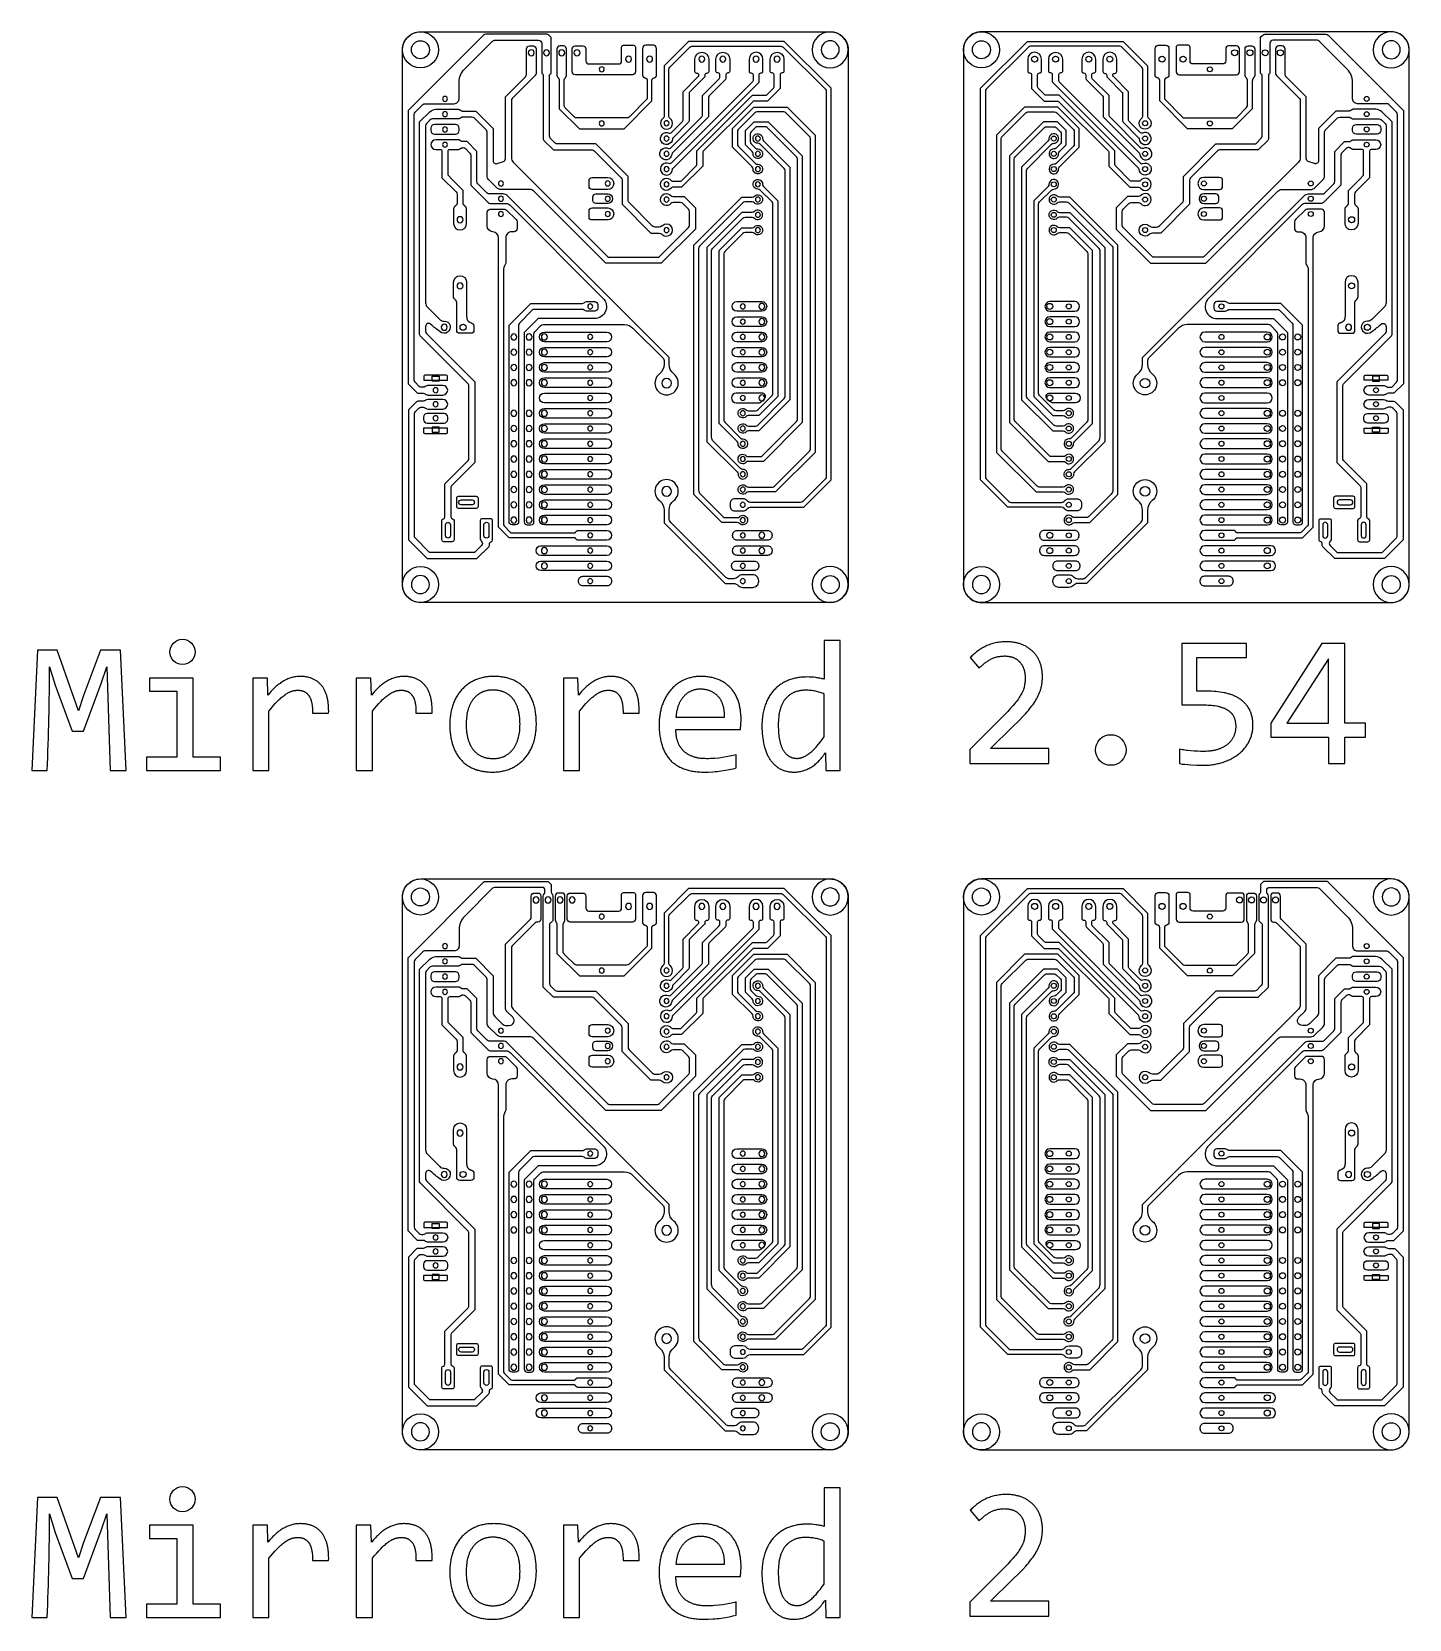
# Model space of a CAD drawing. Extents: x -757 to -528, y 190 to 455.
import ezdxf

# ---------------------------------------------------------------- set-up
doc = ezdxf.new("R2010")
doc.units = 0
doc.layers.get('0').update_dxf_attribs({"color": 160, "linetype": 'CONTINUOUS'})
for name, color, linetype in [('DEFAULT', 7, 'CONTINUOUS'), ('HOLES', 22, 'CONTINUOUS'), ('MOSFET', 7, 'CONTINUOUS'), ('MOSFET$TRACES', 7, 'CONTINUOUS')]:
    doc.layers.add(name, color=color, linetype=linetype)

msp = doc.modelspace()

# ---------------------------------------------------------------- linework, layer by layer
for points in [[(-741.75, 331.57), (-742.72, 351.57), (-746.04, 351.57), (-748.87, 344.04), (-749.71, 341.5), (-753.27, 351.57), (-756.5, 351.57), (-757.48, 331.57), (-754.91, 331.57, 0.008237), (-754.5, 348.83), (-753.56, 345.74), (-750.75, 338.09), (-748.87, 338.09), (-745.91, 346.04), (-744.98, 348.83), (-744.41, 331.57)], [(-741.75, 190.57), (-742.72, 210.57), (-746.04, 210.57), (-748.87, 203.04), (-749.71, 200.5), (-753.27, 210.57), (-756.5, 210.57), (-757.48, 190.57), (-754.91, 190.57, 0.008237), (-754.5, 207.83), (-753.56, 204.74), (-750.75, 197.09), (-748.87, 197.09), (-745.91, 205.04), (-744.98, 207.83), (-744.41, 190.57)]]:
    msp.add_lwpolyline(points, format="xyb", close=True)
for points in [[(-635.95, 338.93), (-635.95, 338.5), (-635.93, 338.09), (-635.9, 337.69), (-635.87, 337.29), (-635.82, 336.91), (-635.76, 336.53), (-635.69, 336.16), (-635.61, 335.81), (-635.57, 335.63), (-635.53, 335.46), (-635.48, 335.29), (-635.43, 335.13), (-635.37, 334.97), (-635.32, 334.81), (-635.26, 334.65), (-635.2, 334.5), (-635.13, 334.35), (-635.07, 334.21), (-635, 334.06), (-634.92, 333.92), (-634.85, 333.79), (-634.77, 333.65), (-634.69, 333.52), (-634.61, 333.4), (-634.53, 333.27), (-634.44, 333.15), (-634.35, 333.04), (-634.26, 332.92), (-634.16, 332.81), (-634.07, 332.71), (-633.97, 332.61), (-633.86, 332.51), (-633.76, 332.41), (-633.65, 332.32), (-633.54, 332.23), (-633.42, 332.15), (-633.31, 332.07), (-633.19, 331.99), (-633.07, 331.91), (-632.94, 331.84), (-632.82, 331.78), (-632.69, 331.71), (-632.56, 331.66), (-632.42, 331.6), (-632.29, 331.55), (-632.15, 331.51), (-632.01, 331.47), (-631.86, 331.43), (-631.72, 331.4), (-631.57, 331.37), (-631.42, 331.35), (-631.26, 331.33), (-631.11, 331.31), (-630.95, 331.3), (-630.79, 331.29), (-630.63, 331.29), (-630.44, 331.3), (-630.25, 331.3), (-630.07, 331.32), (-629.88, 331.34), (-629.7, 331.37), (-629.52, 331.4), (-629.34, 331.44), (-629.16, 331.49), (-628.99, 331.54), (-628.82, 331.6), (-628.64, 331.66), (-628.47, 331.73), (-628.31, 331.81), (-628.14, 331.89), (-627.97, 331.98), (-627.81, 332.07), (-627.65, 332.17), (-627.49, 332.28), (-627.33, 332.4), (-627.17, 332.52), (-627.02, 332.64), (-626.86, 332.78), (-626.71, 332.92), (-626.56, 333.06), (-626.41, 333.22), (-626.26, 333.38), (-626.11, 333.54), (-625.96, 333.72), (-625.82, 333.9), (-625.68, 334.08), (-625.53, 334.28), (-625.39, 334.48), (-625.3, 331.57), (-622.91, 331.57), (-622.91, 353.19), (-625.59, 353.19), (-625.59, 346.73), (-625.76, 346.78), (-625.94, 346.83), (-626.11, 346.87), (-626.29, 346.9), (-626.46, 346.94), (-626.64, 346.97), (-626.81, 347), (-626.99, 347.02), (-627.35, 347.06), (-627.71, 347.09), (-628.07, 347.11), (-628.44, 347.12), (-628.65, 347.11), (-628.86, 347.11), (-629.06, 347.1), (-629.27, 347.08), (-629.47, 347.06), (-629.67, 347.04), (-629.86, 347.01), (-630.06, 346.98), (-630.25, 346.94), (-630.44, 346.9), (-630.63, 346.86), (-630.81, 346.81), (-630.99, 346.76), (-631.17, 346.7), (-631.35, 346.64), (-631.52, 346.57), (-631.69, 346.5), (-631.86, 346.43), (-632.03, 346.35), (-632.19, 346.27), (-632.35, 346.18), (-632.5, 346.09), (-632.66, 346), (-632.81, 345.9), (-632.95, 345.8), (-633.1, 345.7), (-633.24, 345.59), (-633.37, 345.47), (-633.51, 345.36), (-633.64, 345.23), (-633.77, 345.11), (-633.89, 344.98), (-634.01, 344.85), (-634.13, 344.71), (-634.25, 344.57), (-634.36, 344.43), (-634.47, 344.28), (-634.57, 344.13), (-634.67, 343.97), (-634.77, 343.81), (-634.86, 343.65), (-634.95, 343.48), (-635.04, 343.31), (-635.12, 343.14), (-635.2, 342.96), (-635.27, 342.78), (-635.35, 342.6), (-635.42, 342.41), (-635.48, 342.22), (-635.54, 342.02), (-635.6, 341.82), (-635.65, 341.62), (-635.7, 341.42), (-635.74, 341.21), (-635.78, 340.99), (-635.82, 340.78), (-635.85, 340.56), (-635.88, 340.34), (-635.9, 340.11), (-635.92, 339.88), (-635.93, 339.65), (-635.94, 339.41), (-635.95, 339.17)], [(-596.19, 340.22), (-601.36, 335.07), (-601.36, 332.69), (-588.19, 332.69), (-588.19, 335.23), (-597.9, 335.23), (-594.28, 338.76), (-593.08, 339.95), (-592.54, 340.51), (-592.05, 341.04), (-591.82, 341.3), (-591.6, 341.56), (-591.39, 341.81), (-591.19, 342.07), (-591, 342.32), (-590.82, 342.56), (-590.65, 342.81), (-590.49, 343.05), (-590.34, 343.3), (-590.2, 343.54), (-590.07, 343.78), (-589.95, 344.03), (-589.84, 344.27), (-589.74, 344.52), (-589.69, 344.64), (-589.65, 344.76), (-589.6, 344.88), (-589.56, 345.01), (-589.53, 345.13), (-589.49, 345.25), (-589.46, 345.38), (-589.43, 345.51), (-589.4, 345.63), (-589.38, 345.76), (-589.36, 345.89), (-589.34, 346.03), (-589.32, 346.16), (-589.3, 346.3), (-589.29, 346.43), (-589.28, 346.57), (-589.27, 346.71), (-589.26, 346.85), (-589.26, 347.13), (-589.26, 347.3), (-589.27, 347.47), (-589.27, 347.63), (-589.29, 347.8), (-589.3, 347.96), (-589.32, 348.12), (-589.34, 348.27), (-589.37, 348.43), (-589.4, 348.58), (-589.43, 348.73), (-589.46, 348.88), (-589.5, 349.02), (-589.55, 349.16), (-589.59, 349.31), (-589.64, 349.44), (-589.69, 349.58), (-589.75, 349.72), (-589.81, 349.85), (-589.87, 349.98), (-589.94, 350.1), (-590, 350.23), (-590.07, 350.35), (-590.15, 350.47), (-590.22, 350.58), (-590.3, 350.7), (-590.38, 350.81), (-590.46, 350.92), (-590.55, 351.02), (-590.64, 351.12), (-590.73, 351.22), (-590.83, 351.32), (-590.93, 351.42), (-591.03, 351.51), (-591.13, 351.6), (-591.24, 351.69), (-591.34, 351.77), (-591.45, 351.85), (-591.57, 351.93), (-591.68, 352.01), (-591.8, 352.08), (-591.92, 352.15), (-592.04, 352.22), (-592.16, 352.28), (-592.29, 352.34), (-592.42, 352.4), (-592.55, 352.46), (-592.68, 352.51), (-592.82, 352.56), (-592.95, 352.61), (-593.09, 352.66), (-593.24, 352.7), (-593.38, 352.74), (-593.52, 352.77), (-593.67, 352.81), (-593.82, 352.84), (-593.97, 352.86), (-594.12, 352.89), (-594.28, 352.91), (-594.43, 352.92), (-594.59, 352.94), (-594.75, 352.95), (-594.91, 352.96), (-595.08, 352.96), (-595.24, 352.96), (-595.48, 352.96), (-595.72, 352.95), (-595.96, 352.94), (-596.19, 352.92), (-596.42, 352.89), (-596.64, 352.86), (-596.86, 352.83), (-597.08, 352.78), (-597.29, 352.74), (-597.5, 352.68), (-597.71, 352.62), (-597.91, 352.56), (-598.11, 352.49), (-598.3, 352.41), (-598.49, 352.33), (-598.68, 352.24), (-598.86, 352.15), (-599.04, 352.06), (-599.22, 351.96), (-599.39, 351.85), (-599.57, 351.75), (-599.74, 351.64), (-599.9, 351.52), (-600.07, 351.41), (-600.23, 351.28), (-600.39, 351.16), (-600.54, 351.03), (-600.7, 350.9), (-600.85, 350.76), (-601, 350.62), (-601.14, 350.48), (-601.29, 350.33), (-599.82, 348.57), (-599.71, 348.68), (-599.6, 348.79), (-599.48, 348.9), (-599.37, 349), (-599.26, 349.1), (-599.14, 349.2), (-599.02, 349.3), (-598.9, 349.39), (-598.78, 349.48), (-598.66, 349.57), (-598.54, 349.65), (-598.41, 349.74), (-598.29, 349.82), (-598.16, 349.89), (-598.03, 349.97), (-597.9, 350.04), (-597.77, 350.11), (-597.64, 350.17), (-597.51, 350.23), (-597.37, 350.29), (-597.23, 350.34), (-597.09, 350.39), (-596.95, 350.43), (-596.81, 350.46), (-596.66, 350.5), (-596.51, 350.53), (-596.37, 350.55), (-596.21, 350.57), (-596.06, 350.59), (-595.91, 350.6), (-595.75, 350.6), (-595.59, 350.61), (-595.48, 350.61), (-595.37, 350.6), (-595.26, 350.6), (-595.15, 350.59), (-595.05, 350.58), (-594.94, 350.57), (-594.84, 350.55), (-594.74, 350.53), (-594.64, 350.51), (-594.55, 350.49), (-594.45, 350.47), (-594.36, 350.44), (-594.27, 350.41), (-594.19, 350.38), (-594.1, 350.35), (-594.02, 350.32), (-593.94, 350.28), (-593.86, 350.24), (-593.78, 350.2), (-593.7, 350.16), (-593.63, 350.11), (-593.56, 350.07), (-593.49, 350.02), (-593.42, 349.97), (-593.35, 349.92), (-593.29, 349.87), (-593.23, 349.81), (-593.17, 349.76), (-593.11, 349.7), (-593.05, 349.64), (-593, 349.58), (-592.95, 349.52), (-592.9, 349.46), (-592.85, 349.39), (-592.8, 349.32), (-592.75, 349.26), (-592.71, 349.19), (-592.67, 349.12), (-592.63, 349.05), (-592.59, 348.97), (-592.55, 348.9), (-592.51, 348.83), (-592.48, 348.75), (-592.45, 348.67), (-592.42, 348.59), (-592.39, 348.51), (-592.36, 348.43), (-592.33, 348.35), (-592.31, 348.27), (-592.29, 348.18), (-592.27, 348.1), (-592.25, 348.01), (-592.23, 347.93), (-592.21, 347.84), (-592.2, 347.75), (-592.19, 347.67), (-592.17, 347.58), (-592.16, 347.49), (-592.15, 347.4), (-592.15, 347.31), (-592.14, 347.22), (-592.14, 347.13), (-592.14, 346.95), (-592.14, 346.76), (-592.15, 346.57), (-592.16, 346.38), (-592.17, 346.2), (-592.2, 346.02), (-592.22, 345.84), (-592.25, 345.67), (-592.29, 345.5), (-592.31, 345.41), (-592.33, 345.33), (-592.36, 345.24), (-592.38, 345.15), (-592.41, 345.07), (-592.44, 344.98), (-592.48, 344.89), (-592.51, 344.8), (-592.55, 344.71), (-592.59, 344.62), (-592.68, 344.44), (-592.78, 344.25), (-592.89, 344.06), (-593, 343.87), (-593.13, 343.68), (-593.27, 343.47), (-593.42, 343.27), (-593.58, 343.05), (-593.75, 342.84), (-593.93, 342.62), (-594.12, 342.39), (-594.55, 341.91), (-595.04, 341.39)], [(-554.23, 339.08), (-554.23, 339.29), (-554.24, 339.49), (-554.25, 339.68), (-554.27, 339.88), (-554.3, 340.06), (-554.32, 340.24), (-554.36, 340.42), (-554.39, 340.6), (-554.44, 340.77), (-554.46, 340.85), (-554.49, 340.93), (-554.51, 341.01), (-554.54, 341.09), (-554.57, 341.17), (-554.6, 341.25), (-554.63, 341.33), (-554.66, 341.4), (-554.69, 341.47), (-554.73, 341.55), (-554.77, 341.62), (-554.8, 341.69), (-554.84, 341.76), (-554.88, 341.83), (-554.97, 341.97), (-555.05, 342.1), (-555.14, 342.23), (-555.23, 342.35), (-555.33, 342.47), (-555.43, 342.59), (-555.53, 342.7), (-555.64, 342.81), (-555.74, 342.92), (-555.86, 343.02), (-555.97, 343.13), (-556.09, 343.22), (-556.21, 343.32), (-556.34, 343.41), (-556.46, 343.49), (-556.6, 343.57), (-556.73, 343.65), (-556.87, 343.73), (-557.01, 343.81), (-557.15, 343.88), (-557.29, 343.94), (-557.44, 344.01), (-557.58, 344.07), (-557.73, 344.13), (-557.89, 344.18), (-558.04, 344.24), (-558.2, 344.28), (-558.36, 344.33), (-558.52, 344.37), (-558.69, 344.41), (-558.85, 344.45), (-559.02, 344.49), (-559.36, 344.55), (-559.71, 344.6), (-560.05, 344.64), (-560.4, 344.68), (-560.75, 344.71), (-561.11, 344.73), (-561.46, 344.74), (-561.82, 344.75), (-563.57, 344.75), (-563.57, 350.36), (-555.3, 350.36), (-555.3, 352.69), (-566.08, 352.69), (-566.08, 342.47), (-562.28, 342.47), (-561.97, 342.46), (-561.67, 342.45), (-561.38, 342.44), (-561.1, 342.41), (-560.83, 342.38), (-560.56, 342.35), (-560.31, 342.3), (-560.06, 342.25), (-559.94, 342.23), (-559.83, 342.2), (-559.71, 342.17), (-559.6, 342.13), (-559.49, 342.1), (-559.38, 342.06), (-559.28, 342.03), (-559.18, 341.99), (-559.07, 341.95), (-558.98, 341.9), (-558.88, 341.86), (-558.79, 341.82), (-558.69, 341.77), (-558.6, 341.72), (-558.52, 341.67), (-558.43, 341.62), (-558.35, 341.56), (-558.27, 341.51), (-558.19, 341.45), (-558.12, 341.39), (-558.05, 341.33), (-557.98, 341.26), (-557.91, 341.2), (-557.88, 341.16), (-557.85, 341.13), (-557.82, 341.09), (-557.79, 341.06), (-557.76, 341.02), (-557.73, 340.99), (-557.7, 340.95), (-557.67, 340.91), (-557.64, 340.87), (-557.62, 340.84), (-557.59, 340.8), (-557.57, 340.76), (-557.54, 340.72), (-557.52, 340.68), (-557.47, 340.6), (-557.43, 340.51), (-557.39, 340.43), (-557.35, 340.34), (-557.31, 340.25), (-557.28, 340.16), (-557.25, 340.06), (-557.22, 339.97), (-557.2, 339.87), (-557.18, 339.77), (-557.16, 339.67), (-557.14, 339.56), (-557.13, 339.46), (-557.11, 339.35), (-557.11, 339.24), (-557.1, 339.13), (-557.09, 339.02), (-557.09, 338.9), (-557.09, 338.78), (-557.1, 338.66), (-557.11, 338.55), (-557.12, 338.43), (-557.13, 338.32), (-557.15, 338.2), (-557.16, 338.09), (-557.19, 337.98), (-557.21, 337.88), (-557.24, 337.77), (-557.27, 337.66), (-557.3, 337.56), (-557.34, 337.46), (-557.37, 337.36), (-557.42, 337.26), (-557.46, 337.16), (-557.51, 337.07), (-557.56, 336.97), (-557.61, 336.88), (-557.66, 336.79), (-557.72, 336.7), (-557.78, 336.62), (-557.84, 336.53), (-557.91, 336.45), (-557.98, 336.37), (-558.05, 336.29), (-558.12, 336.21), (-558.19, 336.13), (-558.27, 336.06), (-558.35, 335.99), (-558.43, 335.92), (-558.52, 335.85), (-558.6, 335.78), (-558.69, 335.72), (-558.79, 335.65), (-558.88, 335.59), (-558.98, 335.53), (-559.07, 335.48), (-559.17, 335.42), (-559.28, 335.37), (-559.38, 335.32), (-559.49, 335.27), (-559.6, 335.22), (-559.71, 335.17), (-559.83, 335.13), (-559.94, 335.09), (-560.06, 335.05), (-560.18, 335.01), (-560.31, 334.98), (-560.43, 334.95), (-560.56, 334.91), (-560.69, 334.89), (-560.82, 334.86), (-560.95, 334.84), (-561.09, 334.81), (-561.23, 334.8), (-561.36, 334.78), (-561.5, 334.76), (-561.79, 334.74), (-562.09, 334.73), (-562.39, 334.72), (-562.93, 334.73), (-563.47, 334.75), (-564, 334.77), (-564.54, 334.81), (-565.05, 334.87), (-565.3, 334.9), (-565.54, 334.93), (-565.77, 334.97), (-566, 335.01), (-566.22, 335.06), (-566.43, 335.11), (-566.43, 332.69), (-566.23, 332.66), (-566.02, 332.63), (-565.56, 332.58), (-564.58, 332.5), (-563.56, 332.43), (-563.06, 332.42), (-562.6, 332.41), (-562.38, 332.41), (-562.16, 332.42), (-561.95, 332.43), (-561.73, 332.44), (-561.52, 332.46), (-561.31, 332.48), (-561.1, 332.51), (-560.89, 332.53), (-560.68, 332.57), (-560.48, 332.6), (-560.28, 332.64), (-560.08, 332.69), (-559.88, 332.74), (-559.68, 332.79), (-559.49, 332.84), (-559.3, 332.9), (-559.11, 332.96), (-558.92, 333.03), (-558.74, 333.1), (-558.56, 333.17), (-558.38, 333.25), (-558.21, 333.32), (-558.04, 333.4), (-557.87, 333.49), (-557.7, 333.58), (-557.54, 333.67), (-557.38, 333.76), (-557.23, 333.86), (-557.08, 333.95), (-556.93, 334.06), (-556.78, 334.16), (-556.64, 334.27), (-556.5, 334.38), (-556.37, 334.5), (-556.24, 334.61), (-556.11, 334.73), (-555.99, 334.85), (-555.87, 334.98), (-555.75, 335.11), (-555.64, 335.24), (-555.53, 335.37), (-555.42, 335.51), (-555.32, 335.64), (-555.23, 335.78), (-555.13, 335.93), (-555.04, 336.07), (-554.96, 336.22), (-554.87, 336.38), (-554.8, 336.53), (-554.72, 336.69), (-554.66, 336.84), (-554.59, 337), (-554.54, 337.17), (-554.48, 337.33), (-554.44, 337.5), (-554.39, 337.66), (-554.35, 337.83), (-554.32, 338.01), (-554.29, 338.18), (-554.27, 338.36), (-554.25, 338.54), (-554.24, 338.72), (-554.23, 338.9)], [(-535.5, 337.11), (-535.5, 339.45), (-538.91, 339.45), (-538.91, 352.69), (-542.74, 352.69), (-551.26, 339.45), (-551.26, 337.11), (-541.64, 337.11), (-541.64, 332.69), (-538.91, 332.69), (-538.91, 337.11)], [(-541.64, 350.12), (-548.6, 339.45), (-541.64, 339.45)], [(-733.32, 344.73), (-733.32, 333.79), (-738.37, 333.79), (-738.37, 331.57), (-726.05, 331.57), (-726.05, 333.79), (-730.63, 333.79), (-730.63, 346.93), (-737.86, 346.93), (-737.86, 344.73)], [(-718.19, 344.1), (-718.26, 346.93), (-720.7, 346.93), (-720.7, 331.57), (-718, 331.57), (-718, 341.44), (-717.64, 341.89), (-717.29, 342.3), (-716.95, 342.68), (-716.62, 343.03), (-716.31, 343.34), (-716.15, 343.49), (-716, 343.63), (-715.85, 343.76), (-715.7, 343.88), (-715.55, 344), (-715.41, 344.11), (-715.27, 344.21), (-715.12, 344.3), (-714.98, 344.39), (-714.91, 344.43), (-714.84, 344.47), (-714.77, 344.51), (-714.7, 344.54), (-714.63, 344.58), (-714.56, 344.61), (-714.5, 344.64), (-714.43, 344.67), (-714.36, 344.7), (-714.29, 344.72), (-714.22, 344.74), (-714.16, 344.77), (-714.09, 344.79), (-714.02, 344.8), (-713.95, 344.82), (-713.88, 344.84), (-713.82, 344.85), (-713.75, 344.86), (-713.68, 344.87), (-713.62, 344.88), (-713.55, 344.89), (-713.48, 344.9), (-713.41, 344.9), (-713.35, 344.91), (-713.28, 344.91), (-713.21, 344.91), (-713.14, 344.91), (-713.06, 344.91), (-712.99, 344.9), (-712.92, 344.9), (-712.84, 344.89), (-712.77, 344.88), (-712.7, 344.87), (-712.64, 344.85), (-712.57, 344.84), (-712.5, 344.82), (-712.44, 344.8), (-712.38, 344.78), (-712.31, 344.76), (-712.25, 344.74), (-712.19, 344.71), (-712.14, 344.68), (-712.08, 344.65), (-712.02, 344.62), (-711.97, 344.59), (-711.91, 344.56), (-711.86, 344.52), (-711.81, 344.48), (-711.76, 344.44), (-711.71, 344.4), (-711.66, 344.36), (-711.61, 344.31), (-711.57, 344.26), (-711.52, 344.21), (-711.48, 344.16), (-711.43, 344.11), (-711.39, 344.06), (-711.35, 344), (-711.31, 343.94), (-711.28, 343.88), (-711.24, 343.82), (-711.2, 343.76), (-711.17, 343.69), (-711.14, 343.62), (-711.11, 343.55), (-711.08, 343.48), (-711.05, 343.4), (-711.02, 343.32), (-711, 343.24), (-710.97, 343.16), (-710.95, 343.08), (-710.93, 342.99), (-710.91, 342.9), (-710.89, 342.81), (-710.87, 342.72), (-710.85, 342.63), (-710.83, 342.43), (-710.8, 342.22), (-710.78, 342.01), (-710.77, 341.79), (-710.76, 341.56), (-710.76, 341.32), (-710.76, 341.07), (-708.07, 341.07), (-708.06, 341.45), (-708.07, 341.81), (-708.08, 342.16), (-708.11, 342.5), (-708.12, 342.66), (-708.14, 342.83), (-708.16, 342.99), (-708.19, 343.14), (-708.21, 343.3), (-708.24, 343.45), (-708.28, 343.6), (-708.31, 343.74), (-708.35, 343.88), (-708.39, 344.02), (-708.43, 344.16), (-708.47, 344.29), (-708.52, 344.42), (-708.57, 344.55), (-708.62, 344.67), (-708.68, 344.79), (-708.74, 344.91), (-708.8, 345.03), (-708.86, 345.14), (-708.92, 345.25), (-708.99, 345.36), (-709.06, 345.46), (-709.14, 345.56), (-709.21, 345.66), (-709.29, 345.76), (-709.37, 345.85), (-709.45, 345.94), (-709.54, 346.02), (-709.62, 346.11), (-709.71, 346.19), (-709.81, 346.26), (-709.9, 346.34), (-710, 346.41), (-710.09, 346.48), (-710.19, 346.54), (-710.3, 346.6), (-710.4, 346.66), (-710.51, 346.72), (-710.62, 346.77), (-710.73, 346.82), (-710.85, 346.87), (-710.96, 346.91), (-711.08, 346.95), (-711.2, 346.99), (-711.33, 347.02), (-711.45, 347.06), (-711.58, 347.08), (-711.71, 347.11), (-711.84, 347.13), (-711.98, 347.15), (-712.11, 347.17), (-712.25, 347.18), (-712.39, 347.19), (-712.54, 347.2), (-712.68, 347.21), (-712.83, 347.21), (-713, 347.2), (-713.17, 347.2), (-713.33, 347.18), (-713.5, 347.16), (-713.67, 347.14), (-713.84, 347.1), (-714, 347.07), (-714.17, 347.02), (-714.34, 346.97), (-714.5, 346.92), (-714.67, 346.86), (-714.84, 346.79), (-715, 346.72), (-715.17, 346.64), (-715.33, 346.56), (-715.5, 346.47), (-715.67, 346.38), (-715.83, 346.27), (-716, 346.17), (-716.16, 346.05), (-716.33, 345.93), (-716.5, 345.79), (-716.67, 345.66), (-716.83, 345.51), (-717, 345.36), (-717.17, 345.2), (-717.34, 345.04), (-717.51, 344.86), (-717.68, 344.68), (-717.85, 344.5)], [(-700.96, 344.1), (-701.03, 346.93), (-703.46, 346.93), (-703.46, 331.57), (-700.77, 331.57), (-700.77, 341.44), (-700.41, 341.89), (-700.06, 342.3), (-699.72, 342.68), (-699.39, 343.03), (-699.08, 343.34), (-698.92, 343.49), (-698.77, 343.63), (-698.62, 343.76), (-698.47, 343.88), (-698.32, 344), (-698.18, 344.11), (-698.03, 344.21), (-697.89, 344.3), (-697.75, 344.39), (-697.68, 344.43), (-697.61, 344.47), (-697.54, 344.51), (-697.47, 344.54), (-697.4, 344.58), (-697.33, 344.61), (-697.27, 344.64), (-697.2, 344.67), (-697.13, 344.7), (-697.06, 344.72), (-696.99, 344.74), (-696.93, 344.77), (-696.86, 344.79), (-696.79, 344.8), (-696.72, 344.82), (-696.65, 344.84), (-696.59, 344.85), (-696.52, 344.86), (-696.45, 344.87), (-696.38, 344.88), (-696.32, 344.89), (-696.25, 344.9), (-696.18, 344.9), (-696.12, 344.91), (-696.05, 344.91), (-695.98, 344.91), (-695.91, 344.91), (-695.83, 344.91), (-695.76, 344.9), (-695.69, 344.9), (-695.61, 344.89), (-695.54, 344.88), (-695.47, 344.87), (-695.41, 344.85), (-695.34, 344.84), (-695.27, 344.82), (-695.21, 344.8), (-695.15, 344.78), (-695.08, 344.76), (-695.02, 344.74), (-694.96, 344.71), (-694.91, 344.68), (-694.85, 344.65), (-694.79, 344.62), (-694.74, 344.59), (-694.68, 344.56), (-694.63, 344.52), (-694.58, 344.48), (-694.53, 344.44), (-694.48, 344.4), (-694.43, 344.36), (-694.38, 344.31), (-694.34, 344.26), (-694.29, 344.21), (-694.25, 344.16), (-694.2, 344.11), (-694.16, 344.06), (-694.12, 344), (-694.08, 343.94), (-694.05, 343.88), (-694.01, 343.82), (-693.97, 343.76), (-693.94, 343.69), (-693.91, 343.62), (-693.88, 343.55), (-693.85, 343.48), (-693.82, 343.4), (-693.79, 343.32), (-693.77, 343.24), (-693.74, 343.16), (-693.72, 343.08), (-693.7, 342.99), (-693.68, 342.9), (-693.66, 342.81), (-693.64, 342.72), (-693.62, 342.63), (-693.6, 342.43), (-693.57, 342.22), (-693.55, 342.01), (-693.54, 341.79), (-693.53, 341.56), (-693.53, 341.32), (-693.53, 341.07), (-690.84, 341.07), (-690.83, 341.45), (-690.84, 341.81), (-690.85, 342.16), (-690.88, 342.5), (-690.89, 342.66), (-690.91, 342.83), (-690.93, 342.99), (-690.96, 343.14), (-690.98, 343.3), (-691.01, 343.45), (-691.05, 343.6), (-691.08, 343.74), (-691.12, 343.88), (-691.16, 344.02), (-691.2, 344.16), (-691.24, 344.29), (-691.29, 344.42), (-691.34, 344.55), (-691.39, 344.67), (-691.45, 344.79), (-691.5, 344.91), (-691.57, 345.03), (-691.63, 345.14), (-691.69, 345.25), (-691.76, 345.36), (-691.83, 345.46), (-691.9, 345.56), (-691.98, 345.66), (-692.06, 345.76), (-692.14, 345.85), (-692.22, 345.94), (-692.31, 346.02), (-692.39, 346.11), (-692.48, 346.19), (-692.57, 346.26), (-692.67, 346.34), (-692.76, 346.41), (-692.86, 346.48), (-692.96, 346.54), (-693.07, 346.6), (-693.17, 346.66), (-693.28, 346.72), (-693.39, 346.77), (-693.5, 346.82), (-693.62, 346.87), (-693.73, 346.91), (-693.85, 346.95), (-693.97, 346.99), (-694.09, 347.02), (-694.22, 347.06), (-694.35, 347.08), (-694.48, 347.11), (-694.61, 347.13), (-694.74, 347.15), (-694.88, 347.17), (-695.02, 347.18), (-695.16, 347.19), (-695.31, 347.2), (-695.45, 347.21), (-695.6, 347.21), (-695.77, 347.2), (-695.94, 347.2), (-696.1, 347.18), (-696.27, 347.16), (-696.44, 347.14), (-696.61, 347.1), (-696.77, 347.07), (-696.94, 347.02), (-697.11, 346.97), (-697.27, 346.92), (-697.44, 346.86), (-697.61, 346.79), (-697.77, 346.72), (-697.94, 346.64), (-698.1, 346.56), (-698.27, 346.47), (-698.44, 346.38), (-698.6, 346.27), (-698.77, 346.17), (-698.93, 346.05), (-699.1, 345.93), (-699.27, 345.79), (-699.44, 345.66), (-699.6, 345.51), (-699.77, 345.36), (-699.94, 345.2), (-700.11, 345.04), (-700.28, 344.86), (-700.45, 344.68), (-700.62, 344.5)], [(-673.49, 339.37), (-673.5, 339.84), (-673.52, 340.29), (-673.53, 340.52), (-673.56, 340.73), (-673.58, 340.95), (-673.61, 341.16), (-673.64, 341.37), (-673.68, 341.58), (-673.72, 341.78), (-673.76, 341.98), (-673.81, 342.17), (-673.86, 342.36), (-673.91, 342.55), (-673.97, 342.74), (-674.03, 342.92), (-674.1, 343.1), (-674.17, 343.27), (-674.24, 343.44), (-674.31, 343.61), (-674.39, 343.77), (-674.47, 343.93), (-674.56, 344.09), (-674.65, 344.24), (-674.74, 344.39), (-674.84, 344.53), (-674.93, 344.67), (-675.04, 344.81), (-675.14, 344.94), (-675.25, 345.07), (-675.36, 345.19), (-675.48, 345.32), (-675.6, 345.43), (-675.72, 345.55), (-675.84, 345.66), (-675.97, 345.77), (-676.1, 345.87), (-676.24, 345.97), (-676.37, 346.06), (-676.51, 346.15), (-676.66, 346.24), (-676.8, 346.33), (-676.95, 346.41), (-677.1, 346.49), (-677.26, 346.56), (-677.42, 346.63), (-677.58, 346.69), (-677.75, 346.76), (-677.91, 346.81), (-678.08, 346.87), (-678.26, 346.92), (-678.43, 346.96), (-678.61, 347.01), (-678.79, 347.04), (-678.98, 347.08), (-679.16, 347.11), (-679.35, 347.13), (-679.54, 347.16), (-679.74, 347.17), (-679.93, 347.19), (-680.13, 347.2), (-680.34, 347.2), (-680.54, 347.21), (-680.76, 347.2), (-680.97, 347.2), (-681.18, 347.19), (-681.38, 347.17), (-681.59, 347.15), (-681.79, 347.12), (-681.98, 347.09), (-682.18, 347.06), (-682.37, 347.02), (-682.56, 346.98), (-682.75, 346.93), (-682.93, 346.88), (-683.11, 346.82), (-683.29, 346.76), (-683.46, 346.69), (-683.63, 346.62), (-683.8, 346.54), (-683.97, 346.46), (-684.13, 346.38), (-684.29, 346.29), (-684.44, 346.2), (-684.6, 346.11), (-684.75, 346.01), (-684.89, 345.91), (-685.03, 345.8), (-685.17, 345.7), (-685.31, 345.58), (-685.44, 345.47), (-685.57, 345.35), (-685.7, 345.22), (-685.82, 345.1), (-685.94, 344.97), (-686.06, 344.83), (-686.17, 344.69), (-686.28, 344.55), (-686.39, 344.41), (-686.49, 344.26), (-686.59, 344.11), (-686.69, 343.96), (-686.78, 343.8), (-686.87, 343.64), (-686.96, 343.47), (-687.04, 343.31), (-687.12, 343.14), (-687.19, 342.96), (-687.26, 342.79), (-687.33, 342.61), (-687.4, 342.42), (-687.46, 342.24), (-687.52, 342.05), (-687.57, 341.86), (-687.62, 341.67), (-687.66, 341.47), (-687.71, 341.27), (-687.74, 341.07), (-687.78, 340.87), (-687.81, 340.66), (-687.83, 340.46), (-687.85, 340.25), (-687.87, 340.03), (-687.88, 339.82), (-687.89, 339.6), (-687.9, 339.38), (-687.9, 339.16), (-687.89, 338.69), (-687.87, 338.23), (-687.86, 338.01), (-687.83, 337.79), (-687.81, 337.57), (-687.78, 337.36), (-687.75, 337.15), (-687.71, 336.94), (-687.67, 336.74), (-687.63, 336.54), (-687.58, 336.34), (-687.53, 336.15), (-687.48, 335.96), (-687.42, 335.78), (-687.36, 335.59), (-687.29, 335.42), (-687.22, 335.24), (-687.15, 335.07), (-687.08, 334.9), (-687, 334.74), (-686.92, 334.58), (-686.83, 334.43), (-686.74, 334.27), (-686.65, 334.13), (-686.56, 333.98), (-686.46, 333.84), (-686.35, 333.7), (-686.25, 333.57), (-686.14, 333.44), (-686.03, 333.31), (-685.91, 333.19), (-685.79, 333.07), (-685.67, 332.96), (-685.55, 332.85), (-685.42, 332.74), (-685.29, 332.63), (-685.16, 332.53), (-685.02, 332.44), (-684.88, 332.35), (-684.73, 332.26), (-684.59, 332.17), (-684.44, 332.09), (-684.29, 332.01), (-684.13, 331.94), (-683.97, 331.87), (-683.81, 331.81), (-683.64, 331.74), (-683.48, 331.69), (-683.31, 331.63), (-683.13, 331.58), (-682.96, 331.53), (-682.78, 331.49), (-682.6, 331.45), (-682.41, 331.42), (-682.23, 331.39), (-682.04, 331.36), (-681.85, 331.34), (-681.65, 331.32), (-681.46, 331.31), (-681.26, 331.3), (-681.05, 331.29), (-680.85, 331.29), (-680.63, 331.29), (-680.42, 331.3), (-680.21, 331.31), (-680.01, 331.33), (-679.8, 331.35), (-679.6, 331.38), (-679.41, 331.41), (-679.21, 331.44), (-679.02, 331.48), (-678.83, 331.52), (-678.64, 331.57), (-678.46, 331.62), (-678.28, 331.68), (-678.1, 331.74), (-677.93, 331.81), (-677.76, 331.88), (-677.59, 331.96), (-677.42, 332.04), (-677.26, 332.12), (-677.1, 332.21), (-676.95, 332.3), (-676.79, 332.39), (-676.64, 332.49), (-676.5, 332.59), (-676.36, 332.69), (-676.22, 332.8), (-676.08, 332.92), (-675.95, 333.03), (-675.82, 333.15), (-675.69, 333.28), (-675.57, 333.4), (-675.45, 333.53), (-675.33, 333.67), (-675.22, 333.81), (-675.11, 333.95), (-675, 334.09), (-674.9, 334.24), (-674.8, 334.39), (-674.7, 334.55), (-674.61, 334.7), (-674.52, 334.87), (-674.43, 335.03), (-674.35, 335.2), (-674.27, 335.37), (-674.2, 335.55), (-674.13, 335.72), (-674.06, 335.9), (-673.99, 336.09), (-673.93, 336.28), (-673.87, 336.47), (-673.82, 336.66), (-673.77, 336.85), (-673.73, 337.05), (-673.69, 337.25), (-673.65, 337.45), (-673.61, 337.66), (-673.58, 337.86), (-673.56, 338.07), (-673.54, 338.28), (-673.52, 338.5), (-673.51, 338.71), (-673.5, 338.93), (-673.49, 339.15)], [(-666.49, 344.1), (-666.57, 346.93), (-669, 346.93), (-669, 331.57), (-666.31, 331.57), (-666.31, 341.44), (-665.95, 341.89), (-665.6, 342.3), (-665.26, 342.68), (-664.93, 343.03), (-664.62, 343.34), (-664.46, 343.49), (-664.31, 343.63), (-664.16, 343.76), (-664.01, 343.88), (-663.86, 344), (-663.72, 344.11), (-663.57, 344.21), (-663.43, 344.3), (-663.29, 344.39), (-663.22, 344.43), (-663.15, 344.47), (-663.08, 344.51), (-663.01, 344.54), (-662.94, 344.58), (-662.87, 344.61), (-662.81, 344.64), (-662.74, 344.67), (-662.67, 344.7), (-662.6, 344.72), (-662.53, 344.74), (-662.46, 344.77), (-662.4, 344.79), (-662.33, 344.8), (-662.26, 344.82), (-662.19, 344.84), (-662.13, 344.85), (-662.06, 344.86), (-661.99, 344.87), (-661.92, 344.88), (-661.86, 344.89), (-661.79, 344.9), (-661.72, 344.9), (-661.66, 344.91), (-661.59, 344.91), (-661.52, 344.91), (-661.45, 344.91), (-661.37, 344.91), (-661.3, 344.9), (-661.22, 344.9), (-661.15, 344.89), (-661.08, 344.88), (-661.01, 344.87), (-660.95, 344.85), (-660.88, 344.84), (-660.81, 344.82), (-660.75, 344.8), (-660.69, 344.78), (-660.62, 344.76), (-660.56, 344.74), (-660.5, 344.71), (-660.44, 344.68), (-660.39, 344.65), (-660.33, 344.62), (-660.28, 344.59), (-660.22, 344.56), (-660.17, 344.52), (-660.12, 344.48), (-660.07, 344.44), (-660.02, 344.4), (-659.97, 344.36), (-659.92, 344.31), (-659.88, 344.26), (-659.83, 344.21), (-659.79, 344.16), (-659.74, 344.11), (-659.7, 344.06), (-659.66, 344), (-659.62, 343.94), (-659.59, 343.88), (-659.55, 343.82), (-659.51, 343.76), (-659.48, 343.69), (-659.45, 343.62), (-659.42, 343.55), (-659.39, 343.48), (-659.36, 343.4), (-659.33, 343.32), (-659.31, 343.24), (-659.28, 343.16), (-659.26, 343.08), (-659.24, 342.99), (-659.22, 342.9), (-659.2, 342.81), (-659.18, 342.72), (-659.16, 342.63), (-659.13, 342.43), (-659.11, 342.22), (-659.09, 342.01), (-659.08, 341.79), (-659.07, 341.56), (-659.07, 341.32), (-659.07, 341.07), (-656.38, 341.07), (-656.37, 341.45), (-656.38, 341.81), (-656.39, 342.16), (-656.42, 342.5), (-656.43, 342.66), (-656.45, 342.83), (-656.47, 342.99), (-656.5, 343.14), (-656.52, 343.3), (-656.55, 343.45), (-656.58, 343.6), (-656.62, 343.74), (-656.66, 343.88), (-656.7, 344.02), (-656.74, 344.16), (-656.78, 344.29), (-656.83, 344.42), (-656.88, 344.55), (-656.93, 344.67), (-656.99, 344.79), (-657.04, 344.91), (-657.1, 345.03), (-657.17, 345.14), (-657.23, 345.25), (-657.3, 345.36), (-657.37, 345.46), (-657.44, 345.56), (-657.52, 345.66), (-657.6, 345.76), (-657.68, 345.85), (-657.76, 345.94), (-657.85, 346.02), (-657.93, 346.11), (-658.02, 346.19), (-658.11, 346.26), (-658.21, 346.34), (-658.3, 346.41), (-658.4, 346.48), (-658.5, 346.54), (-658.61, 346.6), (-658.71, 346.66), (-658.82, 346.72), (-658.93, 346.77), (-659.04, 346.82), (-659.15, 346.87), (-659.27, 346.91), (-659.39, 346.95), (-659.51, 346.99), (-659.63, 347.02), (-659.76, 347.06), (-659.89, 347.08), (-660.02, 347.11), (-660.15, 347.13), (-660.28, 347.15), (-660.42, 347.17), (-660.56, 347.18), (-660.7, 347.19), (-660.84, 347.2), (-660.99, 347.21), (-661.14, 347.21), (-661.31, 347.2), (-661.48, 347.2), (-661.64, 347.18), (-661.81, 347.16), (-661.98, 347.14), (-662.15, 347.1), (-662.31, 347.07), (-662.48, 347.02), (-662.65, 346.97), (-662.81, 346.92), (-662.98, 346.86), (-663.15, 346.79), (-663.31, 346.72), (-663.48, 346.64), (-663.64, 346.56), (-663.81, 346.47), (-663.97, 346.38), (-664.14, 346.27), (-664.31, 346.17), (-664.47, 346.05), (-664.64, 345.93), (-664.81, 345.79), (-664.97, 345.66), (-665.14, 345.51), (-665.31, 345.36), (-665.48, 345.2), (-665.65, 345.04), (-665.82, 344.86), (-665.99, 344.68), (-666.15, 344.5)], [(-639.43, 340.06), (-639.43, 340.47), (-639.44, 340.66), (-639.45, 340.86), (-639.47, 341.05), (-639.49, 341.24), (-639.51, 341.43), (-639.53, 341.62), (-639.56, 341.8), (-639.6, 341.98), (-639.63, 342.16), (-639.67, 342.34), (-639.71, 342.51), (-639.76, 342.69), (-639.81, 342.86), (-639.86, 343.02), (-639.92, 343.19), (-639.98, 343.35), (-640.04, 343.5), (-640.11, 343.66), (-640.17, 343.81), (-640.25, 343.96), (-640.32, 344.1), (-640.4, 344.25), (-640.48, 344.38), (-640.57, 344.52), (-640.66, 344.65), (-640.75, 344.78), (-640.84, 344.91), (-640.94, 345.03), (-641.04, 345.15), (-641.15, 345.27), (-641.25, 345.39), (-641.36, 345.5), (-641.48, 345.6), (-641.6, 345.71), (-641.72, 345.81), (-641.84, 345.91), (-641.96, 346), (-642.09, 346.09), (-642.23, 346.18), (-642.36, 346.26), (-642.5, 346.35), (-642.64, 346.42), (-642.78, 346.5), (-642.93, 346.57), (-643.08, 346.64), (-643.24, 346.7), (-643.39, 346.76), (-643.55, 346.82), (-643.71, 346.87), (-643.88, 346.92), (-644.05, 346.97), (-644.22, 347.01), (-644.39, 347.05), (-644.57, 347.08), (-644.75, 347.11), (-644.93, 347.14), (-645.11, 347.16), (-645.3, 347.18), (-645.49, 347.19), (-645.69, 347.2), (-645.88, 347.2), (-646.08, 347.21), (-646.29, 347.2), (-646.49, 347.2), (-646.69, 347.18), (-646.89, 347.17), (-647.08, 347.14), (-647.27, 347.12), (-647.46, 347.08), (-647.65, 347.05), (-647.83, 347), (-648.01, 346.96), (-648.19, 346.9), (-648.36, 346.85), (-648.53, 346.78), (-648.7, 346.71), (-648.87, 346.64), (-649.03, 346.56), (-649.2, 346.48), (-649.35, 346.4), (-649.51, 346.31), (-649.66, 346.21), (-649.81, 346.12), (-649.95, 346.02), (-650.1, 345.92), (-650.23, 345.81), (-650.37, 345.7), (-650.5, 345.58), (-650.63, 345.47), (-650.76, 345.35), (-650.88, 345.22), (-651, 345.09), (-651.12, 344.96), (-651.23, 344.83), (-651.34, 344.69), (-651.45, 344.55), (-651.55, 344.4), (-651.65, 344.26), (-651.75, 344.11), (-651.84, 343.96), (-651.93, 343.8), (-652.02, 343.65), (-652.1, 343.49), (-652.18, 343.32), (-652.26, 343.16), (-652.33, 342.99), (-652.4, 342.82), (-652.47, 342.64), (-652.53, 342.47), (-652.59, 342.29), (-652.65, 342.11), (-652.7, 341.92), (-652.75, 341.74), (-652.8, 341.55), (-652.84, 341.37), (-652.88, 341.18), (-652.91, 340.99), (-652.94, 340.8), (-652.97, 340.6), (-652.99, 340.41), (-653.01, 340.22), (-653.03, 340.02), (-653.04, 339.82), (-653.05, 339.62), (-653.06, 339.42), (-653.06, 339.22), (-653.05, 338.76), (-653.03, 338.31), (-653, 337.87), (-652.98, 337.66), (-652.95, 337.45), (-652.92, 337.24), (-652.89, 337.04), (-652.85, 336.84), (-652.81, 336.64), (-652.77, 336.44), (-652.73, 336.25), (-652.68, 336.06), (-652.62, 335.88), (-652.57, 335.69), (-652.51, 335.51), (-652.44, 335.34), (-652.38, 335.17), (-652.3, 335), (-652.23, 334.83), (-652.15, 334.67), (-652.07, 334.51), (-651.98, 334.36), (-651.89, 334.21), (-651.8, 334.06), (-651.7, 333.92), (-651.6, 333.78), (-651.5, 333.64), (-651.39, 333.51), (-651.28, 333.38), (-651.16, 333.26), (-651.04, 333.13), (-650.92, 333.02), (-650.79, 332.9), (-650.66, 332.79), (-650.52, 332.69), (-650.38, 332.58), (-650.24, 332.48), (-650.09, 332.39), (-649.94, 332.3), (-649.78, 332.21), (-649.62, 332.13), (-649.46, 332.05), (-649.29, 331.97), (-649.12, 331.9), (-648.94, 331.83), (-648.76, 331.76), (-648.58, 331.7), (-648.39, 331.65), (-648.2, 331.59), (-648, 331.55), (-647.8, 331.5), (-647.59, 331.46), (-647.38, 331.43), (-647.17, 331.4), (-646.95, 331.37), (-646.73, 331.34), (-646.5, 331.33), (-646.27, 331.31), (-646.03, 331.3), (-645.79, 331.29), (-645.55, 331.29), (-644.82, 331.3), (-644.1, 331.34), (-643.75, 331.37), (-643.4, 331.4), (-643.05, 331.44), (-642.71, 331.48), (-642.04, 331.59), (-641.41, 331.7), (-641.11, 331.77), (-640.81, 331.84), (-640.53, 331.91), (-640.25, 331.98), (-640.25, 334.17), (-640.5, 334.1), (-640.76, 334.04), (-641.03, 333.98), (-641.31, 333.92), (-641.9, 333.81), (-642.52, 333.71), (-643.15, 333.63), (-643.82, 333.56), (-644.15, 333.54), (-644.49, 333.52), (-644.83, 333.51), (-645.16, 333.51), (-645.47, 333.52), (-645.76, 333.53), (-645.91, 333.54), (-646.05, 333.56), (-646.19, 333.57), (-646.33, 333.59), (-646.47, 333.61), (-646.6, 333.63), (-646.73, 333.66), (-646.86, 333.69), (-646.99, 333.72), (-647.11, 333.75), (-647.23, 333.79), (-647.35, 333.83), (-647.47, 333.87), (-647.58, 333.91), (-647.7, 333.96), (-647.81, 334), (-647.92, 334.06), (-648.02, 334.11), (-648.13, 334.16), (-648.23, 334.22), (-648.33, 334.28), (-648.42, 334.34), (-648.52, 334.41), (-648.61, 334.48), (-648.7, 334.55), (-648.79, 334.62), (-648.87, 334.7), (-648.96, 334.77), (-649.04, 334.85), (-649.12, 334.94), (-649.19, 335.02), (-649.27, 335.11), (-649.34, 335.2), (-649.41, 335.29), (-649.47, 335.38), (-649.53, 335.47), (-649.59, 335.57), (-649.65, 335.67), (-649.71, 335.77), (-649.76, 335.87), (-649.81, 335.98), (-649.86, 336.09), (-649.9, 336.2), (-649.95, 336.31), (-649.99, 336.42), (-650.02, 336.54), (-650.06, 336.66), (-650.09, 336.78), (-650.12, 336.9), (-650.15, 337.03), (-650.17, 337.15), (-650.19, 337.28), (-650.21, 337.41), (-650.23, 337.55), (-650.24, 337.68), (-650.25, 337.82), (-650.26, 337.96), (-650.27, 338.1), (-650.27, 338.25), (-650.27, 338.39), (-639.49, 338.39)], [(-676.21, 339.25), (-676.22, 339.6), (-676.23, 339.94), (-676.26, 340.27), (-676.29, 340.58), (-676.31, 340.74), (-676.33, 340.89), (-676.36, 341.04), (-676.39, 341.18), (-676.42, 341.32), (-676.45, 341.46), (-676.49, 341.6), (-676.53, 341.74), (-676.57, 341.87), (-676.61, 342), (-676.65, 342.12), (-676.7, 342.25), (-676.75, 342.37), (-676.8, 342.48), (-676.85, 342.6), (-676.91, 342.71), (-676.96, 342.82), (-677.02, 342.93), (-677.08, 343.03), (-677.15, 343.13), (-677.21, 343.23), (-677.28, 343.33), (-677.35, 343.42), (-677.42, 343.51), (-677.49, 343.6), (-677.57, 343.68), (-677.65, 343.77), (-677.73, 343.85), (-677.81, 343.92), (-677.89, 344), (-677.98, 344.07), (-678.07, 344.13), (-678.15, 344.2), (-678.25, 344.26), (-678.34, 344.32), (-678.43, 344.38), (-678.53, 344.44), (-678.63, 344.49), (-678.73, 344.54), (-678.84, 344.58), (-678.94, 344.63), (-679.05, 344.67), (-679.16, 344.7), (-679.26, 344.74), (-679.38, 344.77), (-679.49, 344.8), (-679.6, 344.83), (-679.72, 344.85), (-679.83, 344.87), (-679.95, 344.89), (-680.07, 344.91), (-680.19, 344.92), (-680.32, 344.93), (-680.44, 344.94), (-680.57, 344.94), (-680.7, 344.94), (-680.84, 344.94), (-680.99, 344.93), (-681.13, 344.93), (-681.27, 344.91), (-681.41, 344.9), (-681.54, 344.88), (-681.67, 344.85), (-681.8, 344.83), (-681.93, 344.79), (-682.05, 344.76), (-682.17, 344.72), (-682.29, 344.68), (-682.35, 344.66), (-682.41, 344.63), (-682.46, 344.61), (-682.52, 344.58), (-682.58, 344.56), (-682.63, 344.53), (-682.68, 344.5), (-682.74, 344.48), (-682.84, 344.42), (-682.95, 344.35), (-683.05, 344.29), (-683.14, 344.22), (-683.24, 344.15), (-683.33, 344.08), (-683.42, 344.01), (-683.51, 343.93), (-683.6, 343.85), (-683.68, 343.77), (-683.76, 343.69), (-683.84, 343.6), (-683.92, 343.51), (-683.99, 343.42), (-684.06, 343.32), (-684.13, 343.23), (-684.2, 343.13), (-684.26, 343.03), (-684.32, 342.93), (-684.38, 342.82), (-684.44, 342.72), (-684.5, 342.61), (-684.55, 342.5), (-684.6, 342.38), (-684.65, 342.27), (-684.7, 342.15), (-684.74, 342.04), (-684.78, 341.92), (-684.82, 341.79), (-684.86, 341.67), (-684.89, 341.54), (-684.93, 341.41), (-684.99, 341.16), (-685.04, 340.89), (-685.08, 340.63), (-685.12, 340.36), (-685.14, 340.09), (-685.16, 339.81), (-685.17, 339.53), (-685.18, 339.25), (-685.17, 338.9), (-685.16, 338.56), (-685.13, 338.23), (-685.1, 337.91), (-685.08, 337.76), (-685.06, 337.61), (-685.03, 337.46), (-685, 337.31), (-684.97, 337.17), (-684.94, 337.03), (-684.9, 336.89), (-684.86, 336.76), (-684.82, 336.62), (-684.78, 336.49), (-684.74, 336.37), (-684.69, 336.24), (-684.64, 336.12), (-684.59, 336), (-684.54, 335.89), (-684.48, 335.77), (-684.43, 335.66), (-684.37, 335.56), (-684.31, 335.45), (-684.24, 335.35), (-684.18, 335.25), (-684.11, 335.16), (-684.04, 335.06), (-683.97, 334.97), (-683.9, 334.89), (-683.82, 334.8), (-683.74, 334.72), (-683.66, 334.64), (-683.58, 334.56), (-683.5, 334.49), (-683.41, 334.42), (-683.33, 334.35), (-683.24, 334.28), (-683.15, 334.22), (-683.05, 334.16), (-682.96, 334.1), (-682.86, 334.05), (-682.76, 334), (-682.66, 333.95), (-682.56, 333.9), (-682.46, 333.86), (-682.35, 333.82), (-682.24, 333.78), (-682.14, 333.74), (-682.02, 333.71), (-681.91, 333.68), (-681.8, 333.66), (-681.68, 333.63), (-681.56, 333.61), (-681.45, 333.59), (-681.32, 333.58), (-681.2, 333.56), (-681.08, 333.55), (-680.95, 333.55), (-680.82, 333.54), (-680.7, 333.54), (-680.55, 333.54), (-680.4, 333.55), (-680.26, 333.56), (-680.12, 333.57), (-679.98, 333.59), (-679.85, 333.61), (-679.72, 333.63), (-679.59, 333.66), (-679.46, 333.69), (-679.34, 333.72), (-679.22, 333.76), (-679.1, 333.8), (-679.04, 333.83), (-678.98, 333.85), (-678.93, 333.87), (-678.87, 333.9), (-678.81, 333.93), (-678.76, 333.95), (-678.71, 333.98), (-678.65, 334.01), (-678.55, 334.07), (-678.44, 334.13), (-678.34, 334.19), (-678.25, 334.26), (-678.15, 334.33), (-678.06, 334.4), (-677.97, 334.48), (-677.88, 334.55), (-677.79, 334.63), (-677.71, 334.71), (-677.63, 334.8), (-677.55, 334.89), (-677.47, 334.97), (-677.4, 335.07), (-677.33, 335.16), (-677.26, 335.26), (-677.19, 335.35), (-677.13, 335.45), (-677.07, 335.56), (-677.01, 335.66), (-676.95, 335.77), (-676.89, 335.88), (-676.84, 335.99), (-676.79, 336.1), (-676.74, 336.21), (-676.69, 336.33), (-676.65, 336.45), (-676.61, 336.57), (-676.57, 336.69), (-676.53, 336.81), (-676.5, 336.94), (-676.46, 337.07), (-676.4, 337.33), (-676.35, 337.59), (-676.31, 337.86), (-676.27, 338.13), (-676.25, 338.41), (-676.23, 338.68), (-676.22, 338.96)], [(-642.19, 340.44), (-642.19, 340.57), (-642.19, 340.7), (-642.19, 340.82), (-642.19, 340.94), (-642.19, 341.07), (-642.2, 341.19), (-642.21, 341.31), (-642.22, 341.42), (-642.24, 341.54), (-642.25, 341.66), (-642.27, 341.77), (-642.29, 341.88), (-642.31, 341.99), (-642.34, 342.1), (-642.36, 342.21), (-642.39, 342.32), (-642.43, 342.42), (-642.46, 342.53), (-642.49, 342.63), (-642.53, 342.73), (-642.57, 342.83), (-642.61, 342.92), (-642.66, 343.02), (-642.71, 343.11), (-642.75, 343.2), (-642.8, 343.29), (-642.86, 343.37), (-642.91, 343.46), (-642.97, 343.54), (-643.03, 343.62), (-643.09, 343.7), (-643.15, 343.78), (-643.22, 343.85), (-643.28, 343.93), (-643.35, 344), (-643.42, 344.07), (-643.5, 344.14), (-643.57, 344.2), (-643.65, 344.26), (-643.73, 344.32), (-643.81, 344.38), (-643.89, 344.44), (-643.98, 344.49), (-644.06, 344.55), (-644.15, 344.6), (-644.24, 344.65), (-644.33, 344.69), (-644.43, 344.74), (-644.53, 344.78), (-644.62, 344.82), (-644.72, 344.85), (-644.83, 344.89), (-644.93, 344.92), (-645.04, 344.95), (-645.15, 344.97), (-645.26, 344.99), (-645.37, 345.01), (-645.48, 345.03), (-645.6, 345.05), (-645.71, 345.06), (-645.83, 345.07), (-645.96, 345.07), (-646.08, 345.08), (-646.2, 345.08), (-646.31, 345.08), (-646.42, 345.07), (-646.53, 345.07), (-646.63, 345.06), (-646.73, 345.05), (-646.84, 345.03), (-646.94, 345.02), (-647.04, 345), (-647.14, 344.97), (-647.23, 344.95), (-647.33, 344.92), (-647.43, 344.89), (-647.52, 344.86), (-647.61, 344.82), (-647.7, 344.78), (-647.8, 344.74), (-647.88, 344.7), (-647.97, 344.65), (-648.06, 344.61), (-648.14, 344.56), (-648.23, 344.51), (-648.31, 344.45), (-648.39, 344.4), (-648.46, 344.34), (-648.54, 344.28), (-648.62, 344.21), (-648.69, 344.15), (-648.76, 344.08), (-648.83, 344.01), (-648.9, 343.94), (-648.97, 343.87), (-649.03, 343.79), (-649.1, 343.72), (-649.16, 343.64), (-649.22, 343.56), (-649.28, 343.47), (-649.34, 343.39), (-649.4, 343.3), (-649.45, 343.21), (-649.51, 343.12), (-649.56, 343.03), (-649.61, 342.93), (-649.66, 342.84), (-649.7, 342.74), (-649.75, 342.64), (-649.79, 342.54), (-649.84, 342.43), (-649.88, 342.33), (-649.92, 342.22), (-649.95, 342.11), (-649.99, 342), (-650.02, 341.89), (-650.05, 341.77), (-650.08, 341.66), (-650.11, 341.54), (-650.14, 341.43), (-650.16, 341.31), (-650.18, 341.19), (-650.22, 340.95), (-650.25, 340.7), (-650.27, 340.44)], [(-633.23, 339.1), (-633.22, 338.75), (-633.21, 338.42), (-633.2, 338.1), (-633.18, 337.79), (-633.15, 337.49), (-633.11, 337.21), (-633.07, 336.93), (-633.02, 336.67), (-632.97, 336.41), (-632.94, 336.29), (-632.91, 336.17), (-632.88, 336.05), (-632.84, 335.94), (-632.8, 335.82), (-632.77, 335.72), (-632.73, 335.61), (-632.69, 335.51), (-632.64, 335.4), (-632.6, 335.31), (-632.56, 335.21), (-632.51, 335.12), (-632.46, 335.03), (-632.41, 334.94), (-632.36, 334.86), (-632.3, 334.78), (-632.25, 334.7), (-632.19, 334.62), (-632.14, 334.55), (-632.08, 334.48), (-632.02, 334.41), (-631.96, 334.34), (-631.89, 334.28), (-631.83, 334.22), (-631.77, 334.16), (-631.7, 334.11), (-631.63, 334.06), (-631.56, 334.01), (-631.53, 333.98), (-631.49, 333.96), (-631.46, 333.94), (-631.42, 333.91), (-631.38, 333.89), (-631.35, 333.87), (-631.31, 333.85), (-631.27, 333.83), (-631.23, 333.82), (-631.2, 333.8), (-631.16, 333.78), (-631.12, 333.77), (-631.08, 333.75), (-631.04, 333.73), (-631, 333.72), (-630.96, 333.71), (-630.88, 333.68), (-630.8, 333.66), (-630.71, 333.64), (-630.63, 333.62), (-630.54, 333.61), (-630.45, 333.59), (-630.37, 333.58), (-630.28, 333.58), (-630.18, 333.57), (-630.09, 333.57), (-630.03, 333.57), (-629.96, 333.58), (-629.9, 333.58), (-629.84, 333.59), (-629.77, 333.59), (-629.71, 333.6), (-629.64, 333.62), (-629.58, 333.63), (-629.51, 333.64), (-629.45, 333.66), (-629.38, 333.68), (-629.32, 333.7), (-629.25, 333.72), (-629.19, 333.75), (-629.12, 333.77), (-629.05, 333.8), (-628.99, 333.83), (-628.92, 333.86), (-628.85, 333.89), (-628.78, 333.93), (-628.72, 333.96), (-628.65, 334), (-628.58, 334.04), (-628.51, 334.08), (-628.37, 334.17), (-628.24, 334.26), (-628.1, 334.37), (-627.96, 334.48), (-627.81, 334.59), (-627.67, 334.71), (-627.53, 334.84), (-627.39, 334.98), (-627.24, 335.12), (-627.1, 335.28), (-626.95, 335.43), (-626.8, 335.6), (-626.51, 335.94), (-626.2, 336.32), (-625.9, 336.72), (-625.59, 337.15), (-625.59, 344.28), (-625.76, 344.36), (-625.93, 344.43), (-626.1, 344.49), (-626.28, 344.55), (-626.47, 344.61), (-626.66, 344.66), (-626.85, 344.71), (-627.05, 344.75), (-627.24, 344.79), (-627.44, 344.82), (-627.64, 344.85), (-627.84, 344.87), (-628.03, 344.89), (-628.23, 344.9), (-628.43, 344.91), (-628.62, 344.91), (-628.76, 344.91), (-628.89, 344.91), (-629.02, 344.9), (-629.15, 344.89), (-629.28, 344.88), (-629.4, 344.86), (-629.53, 344.84), (-629.65, 344.82), (-629.77, 344.8), (-629.89, 344.77), (-630, 344.75), (-630.12, 344.71), (-630.23, 344.68), (-630.34, 344.64), (-630.45, 344.6), (-630.56, 344.56), (-630.66, 344.51), (-630.76, 344.47), (-630.86, 344.42), (-630.96, 344.36), (-631.06, 344.31), (-631.16, 344.25), (-631.25, 344.18), (-631.34, 344.12), (-631.43, 344.05), (-631.52, 343.98), (-631.61, 343.91), (-631.69, 343.83), (-631.77, 343.76), (-631.86, 343.67), (-631.93, 343.59), (-632.01, 343.5), (-632.09, 343.41), (-632.16, 343.32), (-632.23, 343.23), (-632.3, 343.13), (-632.36, 343.02), (-632.42, 342.92), (-632.49, 342.81), (-632.54, 342.7), (-632.6, 342.59), (-632.65, 342.47), (-632.7, 342.35), (-632.75, 342.22), (-632.8, 342.1), (-632.84, 341.97), (-632.88, 341.83), (-632.92, 341.7), (-632.96, 341.56), (-632.99, 341.42), (-633.03, 341.27), (-633.06, 341.12), (-633.08, 340.97), (-633.11, 340.82), (-633.15, 340.5), (-633.18, 340.17), (-633.21, 339.82), (-633.22, 339.47)], [(-635.95, 197.93), (-635.95, 197.5), (-635.93, 197.09), (-635.9, 196.69), (-635.87, 196.29), (-635.82, 195.91), (-635.76, 195.53), (-635.69, 195.16), (-635.61, 194.81), (-635.57, 194.63), (-635.53, 194.46), (-635.48, 194.29), (-635.43, 194.13), (-635.37, 193.97), (-635.32, 193.81), (-635.26, 193.65), (-635.2, 193.5), (-635.13, 193.35), (-635.07, 193.21), (-635, 193.06), (-634.92, 192.92), (-634.85, 192.79), (-634.77, 192.65), (-634.69, 192.52), (-634.61, 192.4), (-634.53, 192.27), (-634.44, 192.15), (-634.35, 192.04), (-634.26, 191.92), (-634.16, 191.81), (-634.07, 191.71), (-633.97, 191.61), (-633.86, 191.51), (-633.76, 191.41), (-633.65, 191.32), (-633.54, 191.23), (-633.42, 191.15), (-633.31, 191.07), (-633.19, 190.99), (-633.07, 190.91), (-632.94, 190.84), (-632.82, 190.78), (-632.69, 190.71), (-632.56, 190.66), (-632.42, 190.6), (-632.29, 190.55), (-632.15, 190.51), (-632.01, 190.47), (-631.86, 190.43), (-631.72, 190.4), (-631.57, 190.37), (-631.42, 190.35), (-631.26, 190.33), (-631.11, 190.31), (-630.95, 190.3), (-630.79, 190.29), (-630.63, 190.29), (-630.44, 190.3), (-630.25, 190.3), (-630.07, 190.32), (-629.88, 190.34), (-629.7, 190.37), (-629.52, 190.4), (-629.34, 190.44), (-629.16, 190.49), (-628.99, 190.54), (-628.82, 190.6), (-628.64, 190.66), (-628.47, 190.73), (-628.31, 190.81), (-628.14, 190.89), (-627.97, 190.98), (-627.81, 191.07), (-627.65, 191.17), (-627.49, 191.28), (-627.33, 191.4), (-627.17, 191.52), (-627.02, 191.64), (-626.86, 191.78), (-626.71, 191.92), (-626.56, 192.06), (-626.41, 192.22), (-626.26, 192.38), (-626.11, 192.54), (-625.96, 192.72), (-625.82, 192.9), (-625.68, 193.08), (-625.53, 193.28), (-625.39, 193.48), (-625.3, 190.57), (-622.91, 190.57), (-622.91, 212.19), (-625.59, 212.19), (-625.59, 205.73), (-625.76, 205.78), (-625.94, 205.83), (-626.11, 205.87), (-626.29, 205.9), (-626.46, 205.94), (-626.64, 205.97), (-626.81, 206), (-626.99, 206.02), (-627.35, 206.06), (-627.71, 206.09), (-628.07, 206.11), (-628.44, 206.12), (-628.65, 206.11), (-628.86, 206.11), (-629.06, 206.1), (-629.27, 206.08), (-629.47, 206.06), (-629.67, 206.04), (-629.86, 206.01), (-630.06, 205.98), (-630.25, 205.94), (-630.44, 205.9), (-630.63, 205.86), (-630.81, 205.81), (-630.99, 205.76), (-631.17, 205.7), (-631.35, 205.64), (-631.52, 205.57), (-631.69, 205.5), (-631.86, 205.43), (-632.03, 205.35), (-632.19, 205.27), (-632.35, 205.18), (-632.5, 205.09), (-632.66, 205), (-632.81, 204.9), (-632.95, 204.8), (-633.1, 204.7), (-633.24, 204.59), (-633.37, 204.47), (-633.51, 204.36), (-633.64, 204.23), (-633.77, 204.11), (-633.89, 203.98), (-634.01, 203.85), (-634.13, 203.71), (-634.25, 203.57), (-634.36, 203.43), (-634.47, 203.28), (-634.57, 203.13), (-634.67, 202.97), (-634.77, 202.81), (-634.86, 202.65), (-634.95, 202.48), (-635.04, 202.31), (-635.12, 202.14), (-635.2, 201.96), (-635.27, 201.78), (-635.35, 201.6), (-635.42, 201.41), (-635.48, 201.22), (-635.54, 201.02), (-635.6, 200.82), (-635.65, 200.62), (-635.7, 200.42), (-635.74, 200.21), (-635.78, 199.99), (-635.82, 199.78), (-635.85, 199.56), (-635.88, 199.34), (-635.9, 199.11), (-635.92, 198.88), (-635.93, 198.65), (-635.94, 198.41), (-635.95, 198.17)], [(-596.19, 198.31), (-601.36, 193.16), (-601.36, 190.78), (-588.19, 190.78), (-588.19, 193.32), (-597.9, 193.32), (-594.28, 196.85), (-593.08, 198.04), (-592.54, 198.6), (-592.05, 199.13), (-591.82, 199.39), (-591.6, 199.65), (-591.39, 199.9), (-591.19, 200.16), (-591, 200.41), (-590.82, 200.65), (-590.65, 200.9), (-590.49, 201.14), (-590.34, 201.39), (-590.2, 201.63), (-590.07, 201.87), (-589.95, 202.12), (-589.84, 202.36), (-589.74, 202.61), (-589.69, 202.73), (-589.65, 202.85), (-589.6, 202.97), (-589.56, 203.1), (-589.53, 203.22), (-589.49, 203.34), (-589.46, 203.47), (-589.43, 203.6), (-589.4, 203.72), (-589.38, 203.85), (-589.36, 203.98), (-589.34, 204.12), (-589.32, 204.25), (-589.3, 204.39), (-589.29, 204.52), (-589.28, 204.66), (-589.27, 204.8), (-589.26, 204.94), (-589.26, 205.22), (-589.26, 205.39), (-589.27, 205.56), (-589.27, 205.72), (-589.29, 205.89), (-589.3, 206.05), (-589.32, 206.2), (-589.34, 206.36), (-589.37, 206.52), (-589.4, 206.67), (-589.43, 206.82), (-589.46, 206.96), (-589.5, 207.11), (-589.55, 207.25), (-589.59, 207.39), (-589.64, 207.53), (-589.69, 207.67), (-589.75, 207.81), (-589.81, 207.94), (-589.87, 208.07), (-589.94, 208.19), (-590, 208.32), (-590.07, 208.44), (-590.15, 208.56), (-590.22, 208.67), (-590.3, 208.79), (-590.38, 208.9), (-590.46, 209.01), (-590.55, 209.11), (-590.64, 209.21), (-590.73, 209.31), (-590.83, 209.41), (-590.93, 209.51), (-591.03, 209.6), (-591.13, 209.69), (-591.24, 209.78), (-591.34, 209.86), (-591.45, 209.94), (-591.57, 210.02), (-591.68, 210.1), (-591.8, 210.17), (-591.92, 210.24), (-592.04, 210.31), (-592.16, 210.37), (-592.29, 210.43), (-592.42, 210.49), (-592.55, 210.55), (-592.68, 210.6), (-592.82, 210.65), (-592.95, 210.7), (-593.09, 210.75), (-593.24, 210.79), (-593.38, 210.83), (-593.52, 210.86), (-593.67, 210.9), (-593.82, 210.93), (-593.97, 210.95), (-594.12, 210.98), (-594.28, 211), (-594.43, 211.01), (-594.59, 211.03), (-594.75, 211.04), (-594.91, 211.05), (-595.08, 211.05), (-595.24, 211.05), (-595.48, 211.05), (-595.72, 211.04), (-595.96, 211.03), (-596.19, 211.01), (-596.42, 210.98), (-596.64, 210.95), (-596.86, 210.91), (-597.08, 210.87), (-597.29, 210.82), (-597.5, 210.77), (-597.71, 210.71), (-597.91, 210.65), (-598.11, 210.58), (-598.3, 210.5), (-598.49, 210.42), (-598.68, 210.33), (-598.86, 210.24), (-599.04, 210.15), (-599.22, 210.05), (-599.39, 209.94), (-599.57, 209.84), (-599.74, 209.73), (-599.9, 209.61), (-600.07, 209.5), (-600.23, 209.37), (-600.39, 209.25), (-600.54, 209.12), (-600.7, 208.99), (-600.85, 208.85), (-601, 208.71), (-601.14, 208.57), (-601.29, 208.42), (-599.82, 206.66), (-599.71, 206.77), (-599.6, 206.88), (-599.48, 206.99), (-599.37, 207.09), (-599.26, 207.19), (-599.14, 207.29), (-599.02, 207.39), (-598.9, 207.48), (-598.78, 207.57), (-598.66, 207.66), (-598.54, 207.74), (-598.41, 207.83), (-598.29, 207.91), (-598.16, 207.98), (-598.03, 208.06), (-597.9, 208.13), (-597.77, 208.2), (-597.64, 208.26), (-597.51, 208.32), (-597.37, 208.38), (-597.23, 208.43), (-597.09, 208.47), (-596.95, 208.52), (-596.81, 208.55), (-596.66, 208.59), (-596.51, 208.62), (-596.37, 208.64), (-596.21, 208.66), (-596.06, 208.68), (-595.91, 208.69), (-595.75, 208.69), (-595.59, 208.7), (-595.48, 208.69), (-595.37, 208.69), (-595.26, 208.69), (-595.15, 208.68), (-595.05, 208.67), (-594.94, 208.65), (-594.84, 208.64), (-594.74, 208.62), (-594.64, 208.6), (-594.55, 208.58), (-594.45, 208.56), (-594.36, 208.53), (-594.27, 208.5), (-594.19, 208.47), (-594.1, 208.44), (-594.02, 208.41), (-593.94, 208.37), (-593.86, 208.33), (-593.78, 208.29), (-593.7, 208.25), (-593.63, 208.2), (-593.56, 208.16), (-593.49, 208.11), (-593.42, 208.06), (-593.35, 208.01), (-593.29, 207.96), (-593.23, 207.9), (-593.17, 207.85), (-593.11, 207.79), (-593.05, 207.73), (-593, 207.67), (-592.95, 207.61), (-592.9, 207.55), (-592.85, 207.48), (-592.8, 207.41), (-592.75, 207.35), (-592.71, 207.28), (-592.67, 207.21), (-592.63, 207.14), (-592.59, 207.06), (-592.55, 206.99), (-592.51, 206.92), (-592.48, 206.84), (-592.45, 206.76), (-592.42, 206.68), (-592.39, 206.6), (-592.36, 206.52), (-592.33, 206.44), (-592.31, 206.36), (-592.29, 206.27), (-592.27, 206.19), (-592.25, 206.1), (-592.23, 206.02), (-592.21, 205.93), (-592.2, 205.84), (-592.19, 205.76), (-592.17, 205.67), (-592.16, 205.58), (-592.15, 205.49), (-592.15, 205.4), (-592.14, 205.31), (-592.14, 205.22), (-592.14, 205.04), (-592.14, 204.85), (-592.15, 204.66), (-592.16, 204.47), (-592.17, 204.28), (-592.2, 204.1), (-592.22, 203.93), (-592.25, 203.75), (-592.29, 203.58), (-592.31, 203.5), (-592.33, 203.42), (-592.36, 203.33), (-592.38, 203.24), (-592.41, 203.16), (-592.44, 203.07), (-592.48, 202.98), (-592.51, 202.89), (-592.55, 202.8), (-592.59, 202.71), (-592.68, 202.53), (-592.78, 202.34), (-592.89, 202.15), (-593, 201.96), (-593.13, 201.77), (-593.27, 201.56), (-593.42, 201.36), (-593.58, 201.14), (-593.75, 200.93), (-593.93, 200.71), (-594.12, 200.48), (-594.55, 200), (-595.04, 199.48)], [(-718.19, 203.1), (-718.26, 205.93), (-720.7, 205.93), (-720.7, 190.57), (-718, 190.57), (-718, 200.44), (-717.64, 200.89), (-717.29, 201.3), (-716.95, 201.68), (-716.62, 202.03), (-716.31, 202.34), (-716.15, 202.49), (-716, 202.63), (-715.85, 202.76), (-715.7, 202.88), (-715.55, 203), (-715.41, 203.11), (-715.27, 203.21), (-715.12, 203.3), (-714.98, 203.39), (-714.91, 203.43), (-714.84, 203.47), (-714.77, 203.51), (-714.7, 203.54), (-714.63, 203.58), (-714.56, 203.61), (-714.5, 203.64), (-714.43, 203.67), (-714.36, 203.7), (-714.29, 203.72), (-714.22, 203.74), (-714.16, 203.77), (-714.09, 203.79), (-714.02, 203.8), (-713.95, 203.82), (-713.88, 203.84), (-713.82, 203.85), (-713.75, 203.86), (-713.68, 203.87), (-713.62, 203.88), (-713.55, 203.89), (-713.48, 203.9), (-713.41, 203.9), (-713.35, 203.91), (-713.28, 203.91), (-713.21, 203.91), (-713.14, 203.91), (-713.06, 203.91), (-712.99, 203.9), (-712.92, 203.9), (-712.84, 203.89), (-712.77, 203.88), (-712.7, 203.87), (-712.64, 203.85), (-712.57, 203.84), (-712.5, 203.82), (-712.44, 203.8), (-712.38, 203.78), (-712.31, 203.76), (-712.25, 203.74), (-712.19, 203.71), (-712.14, 203.68), (-712.08, 203.65), (-712.02, 203.62), (-711.97, 203.59), (-711.91, 203.56), (-711.86, 203.52), (-711.81, 203.48), (-711.76, 203.44), (-711.71, 203.4), (-711.66, 203.36), (-711.61, 203.31), (-711.57, 203.26), (-711.52, 203.21), (-711.48, 203.16), (-711.43, 203.11), (-711.39, 203.06), (-711.35, 203), (-711.31, 202.94), (-711.28, 202.88), (-711.24, 202.82), (-711.2, 202.76), (-711.17, 202.69), (-711.14, 202.62), (-711.11, 202.55), (-711.08, 202.48), (-711.05, 202.4), (-711.02, 202.32), (-711, 202.24), (-710.97, 202.16), (-710.95, 202.08), (-710.93, 201.99), (-710.91, 201.9), (-710.89, 201.81), (-710.87, 201.72), (-710.85, 201.63), (-710.83, 201.43), (-710.8, 201.22), (-710.78, 201.01), (-710.77, 200.79), (-710.76, 200.56), (-710.76, 200.32), (-710.76, 200.07), (-708.07, 200.07), (-708.06, 200.45), (-708.07, 200.81), (-708.08, 201.16), (-708.11, 201.5), (-708.12, 201.66), (-708.14, 201.83), (-708.16, 201.99), (-708.19, 202.14), (-708.21, 202.3), (-708.24, 202.45), (-708.28, 202.6), (-708.31, 202.74), (-708.35, 202.88), (-708.39, 203.02), (-708.43, 203.16), (-708.47, 203.29), (-708.52, 203.42), (-708.57, 203.55), (-708.62, 203.67), (-708.68, 203.79), (-708.74, 203.91), (-708.8, 204.03), (-708.86, 204.14), (-708.92, 204.25), (-708.99, 204.36), (-709.06, 204.46), (-709.14, 204.56), (-709.21, 204.66), (-709.29, 204.76), (-709.37, 204.85), (-709.45, 204.94), (-709.54, 205.02), (-709.62, 205.11), (-709.71, 205.19), (-709.81, 205.26), (-709.9, 205.34), (-710, 205.41), (-710.09, 205.48), (-710.19, 205.54), (-710.3, 205.6), (-710.4, 205.66), (-710.51, 205.72), (-710.62, 205.77), (-710.73, 205.82), (-710.85, 205.87), (-710.96, 205.91), (-711.08, 205.95), (-711.2, 205.99), (-711.33, 206.02), (-711.45, 206.06), (-711.58, 206.08), (-711.71, 206.11), (-711.84, 206.13), (-711.98, 206.15), (-712.11, 206.17), (-712.25, 206.18), (-712.39, 206.19), (-712.54, 206.2), (-712.68, 206.21), (-712.83, 206.21), (-713, 206.2), (-713.17, 206.2), (-713.33, 206.18), (-713.5, 206.16), (-713.67, 206.14), (-713.84, 206.1), (-714, 206.07), (-714.17, 206.02), (-714.34, 205.97), (-714.5, 205.92), (-714.67, 205.86), (-714.84, 205.79), (-715, 205.72), (-715.17, 205.64), (-715.33, 205.56), (-715.5, 205.47), (-715.67, 205.38), (-715.83, 205.27), (-716, 205.17), (-716.16, 205.05), (-716.33, 204.93), (-716.5, 204.79), (-716.67, 204.66), (-716.83, 204.51), (-717, 204.36), (-717.17, 204.2), (-717.34, 204.04), (-717.51, 203.86), (-717.68, 203.68), (-717.85, 203.5)], [(-700.96, 203.1), (-701.03, 205.93), (-703.46, 205.93), (-703.46, 190.57), (-700.77, 190.57), (-700.77, 200.44), (-700.41, 200.89), (-700.06, 201.3), (-699.72, 201.68), (-699.39, 202.03), (-699.08, 202.34), (-698.92, 202.49), (-698.77, 202.63), (-698.62, 202.76), (-698.47, 202.88), (-698.32, 203), (-698.18, 203.11), (-698.03, 203.21), (-697.89, 203.3), (-697.75, 203.39), (-697.68, 203.43), (-697.61, 203.47), (-697.54, 203.51), (-697.47, 203.54), (-697.4, 203.58), (-697.33, 203.61), (-697.27, 203.64), (-697.2, 203.67), (-697.13, 203.7), (-697.06, 203.72), (-696.99, 203.74), (-696.93, 203.77), (-696.86, 203.79), (-696.79, 203.8), (-696.72, 203.82), (-696.65, 203.84), (-696.59, 203.85), (-696.52, 203.86), (-696.45, 203.87), (-696.38, 203.88), (-696.32, 203.89), (-696.25, 203.9), (-696.18, 203.9), (-696.12, 203.91), (-696.05, 203.91), (-695.98, 203.91), (-695.91, 203.91), (-695.83, 203.91), (-695.76, 203.9), (-695.69, 203.9), (-695.61, 203.89), (-695.54, 203.88), (-695.47, 203.87), (-695.41, 203.85), (-695.34, 203.84), (-695.27, 203.82), (-695.21, 203.8), (-695.15, 203.78), (-695.08, 203.76), (-695.02, 203.74), (-694.96, 203.71), (-694.91, 203.68), (-694.85, 203.65), (-694.79, 203.62), (-694.74, 203.59), (-694.68, 203.56), (-694.63, 203.52), (-694.58, 203.48), (-694.53, 203.44), (-694.48, 203.4), (-694.43, 203.36), (-694.38, 203.31), (-694.34, 203.26), (-694.29, 203.21), (-694.25, 203.16), (-694.2, 203.11), (-694.16, 203.06), (-694.12, 203), (-694.08, 202.94), (-694.05, 202.88), (-694.01, 202.82), (-693.97, 202.76), (-693.94, 202.69), (-693.91, 202.62), (-693.88, 202.55), (-693.85, 202.48), (-693.82, 202.4), (-693.79, 202.32), (-693.77, 202.24), (-693.74, 202.16), (-693.72, 202.08), (-693.7, 201.99), (-693.68, 201.9), (-693.66, 201.81), (-693.64, 201.72), (-693.62, 201.63), (-693.6, 201.43), (-693.57, 201.22), (-693.55, 201.01), (-693.54, 200.79), (-693.53, 200.56), (-693.53, 200.32), (-693.53, 200.07), (-690.84, 200.07), (-690.83, 200.45), (-690.84, 200.81), (-690.85, 201.16), (-690.88, 201.5), (-690.89, 201.66), (-690.91, 201.83), (-690.93, 201.99), (-690.96, 202.14), (-690.98, 202.3), (-691.01, 202.45), (-691.05, 202.6), (-691.08, 202.74), (-691.12, 202.88), (-691.16, 203.02), (-691.2, 203.16), (-691.24, 203.29), (-691.29, 203.42), (-691.34, 203.55), (-691.39, 203.67), (-691.45, 203.79), (-691.5, 203.91), (-691.57, 204.03), (-691.63, 204.14), (-691.69, 204.25), (-691.76, 204.36), (-691.83, 204.46), (-691.9, 204.56), (-691.98, 204.66), (-692.06, 204.76), (-692.14, 204.85), (-692.22, 204.94), (-692.31, 205.02), (-692.39, 205.11), (-692.48, 205.19), (-692.57, 205.26), (-692.67, 205.34), (-692.76, 205.41), (-692.86, 205.48), (-692.96, 205.54), (-693.07, 205.6), (-693.17, 205.66), (-693.28, 205.72), (-693.39, 205.77), (-693.5, 205.82), (-693.62, 205.87), (-693.73, 205.91), (-693.85, 205.95), (-693.97, 205.99), (-694.09, 206.02), (-694.22, 206.06), (-694.35, 206.08), (-694.48, 206.11), (-694.61, 206.13), (-694.74, 206.15), (-694.88, 206.17), (-695.02, 206.18), (-695.16, 206.19), (-695.31, 206.2), (-695.45, 206.21), (-695.6, 206.21), (-695.77, 206.2), (-695.94, 206.2), (-696.1, 206.18), (-696.27, 206.16), (-696.44, 206.14), (-696.61, 206.1), (-696.77, 206.07), (-696.94, 206.02), (-697.11, 205.97), (-697.27, 205.92), (-697.44, 205.86), (-697.61, 205.79), (-697.77, 205.72), (-697.94, 205.64), (-698.1, 205.56), (-698.27, 205.47), (-698.44, 205.38), (-698.6, 205.27), (-698.77, 205.17), (-698.93, 205.05), (-699.1, 204.93), (-699.27, 204.79), (-699.44, 204.66), (-699.6, 204.51), (-699.77, 204.36), (-699.94, 204.2), (-700.11, 204.04), (-700.28, 203.86), (-700.45, 203.68), (-700.62, 203.5)], [(-673.49, 198.37), (-673.5, 198.84), (-673.52, 199.29), (-673.53, 199.52), (-673.56, 199.73), (-673.58, 199.95), (-673.61, 200.16), (-673.64, 200.37), (-673.68, 200.58), (-673.72, 200.78), (-673.76, 200.98), (-673.81, 201.17), (-673.86, 201.36), (-673.91, 201.55), (-673.97, 201.74), (-674.03, 201.92), (-674.1, 202.1), (-674.17, 202.27), (-674.24, 202.44), (-674.31, 202.61), (-674.39, 202.77), (-674.47, 202.93), (-674.56, 203.09), (-674.65, 203.24), (-674.74, 203.39), (-674.84, 203.53), (-674.93, 203.67), (-675.04, 203.81), (-675.14, 203.94), (-675.25, 204.07), (-675.36, 204.19), (-675.48, 204.32), (-675.6, 204.43), (-675.72, 204.55), (-675.84, 204.66), (-675.97, 204.77), (-676.1, 204.87), (-676.24, 204.97), (-676.37, 205.06), (-676.51, 205.15), (-676.66, 205.24), (-676.8, 205.33), (-676.95, 205.41), (-677.1, 205.49), (-677.26, 205.56), (-677.42, 205.63), (-677.58, 205.69), (-677.75, 205.76), (-677.91, 205.81), (-678.08, 205.87), (-678.26, 205.92), (-678.43, 205.96), (-678.61, 206.01), (-678.79, 206.04), (-678.98, 206.08), (-679.16, 206.11), (-679.35, 206.13), (-679.54, 206.16), (-679.74, 206.17), (-679.93, 206.19), (-680.13, 206.2), (-680.34, 206.2), (-680.54, 206.21), (-680.76, 206.2), (-680.97, 206.2), (-681.18, 206.19), (-681.38, 206.17), (-681.59, 206.15), (-681.79, 206.12), (-681.98, 206.09), (-682.18, 206.06), (-682.37, 206.02), (-682.56, 205.98), (-682.75, 205.93), (-682.93, 205.88), (-683.11, 205.82), (-683.29, 205.76), (-683.46, 205.69), (-683.63, 205.62), (-683.8, 205.54), (-683.97, 205.46), (-684.13, 205.38), (-684.29, 205.29), (-684.44, 205.2), (-684.6, 205.11), (-684.75, 205.01), (-684.89, 204.91), (-685.03, 204.8), (-685.17, 204.7), (-685.31, 204.58), (-685.44, 204.47), (-685.57, 204.35), (-685.7, 204.22), (-685.82, 204.1), (-685.94, 203.97), (-686.06, 203.83), (-686.17, 203.69), (-686.28, 203.55), (-686.39, 203.41), (-686.49, 203.26), (-686.59, 203.11), (-686.69, 202.96), (-686.78, 202.8), (-686.87, 202.64), (-686.96, 202.47), (-687.04, 202.31), (-687.12, 202.14), (-687.19, 201.96), (-687.26, 201.79), (-687.33, 201.61), (-687.4, 201.42), (-687.46, 201.24), (-687.52, 201.05), (-687.57, 200.86), (-687.62, 200.67), (-687.66, 200.47), (-687.71, 200.27), (-687.74, 200.07), (-687.78, 199.87), (-687.81, 199.66), (-687.83, 199.46), (-687.85, 199.25), (-687.87, 199.03), (-687.88, 198.82), (-687.89, 198.6), (-687.9, 198.38), (-687.9, 198.16), (-687.89, 197.69), (-687.87, 197.23), (-687.86, 197.01), (-687.83, 196.79), (-687.81, 196.57), (-687.78, 196.36), (-687.75, 196.15), (-687.71, 195.94), (-687.67, 195.74), (-687.63, 195.54), (-687.58, 195.34), (-687.53, 195.15), (-687.48, 194.96), (-687.42, 194.78), (-687.36, 194.59), (-687.29, 194.42), (-687.22, 194.24), (-687.15, 194.07), (-687.08, 193.9), (-687, 193.74), (-686.92, 193.58), (-686.83, 193.43), (-686.74, 193.27), (-686.65, 193.13), (-686.56, 192.98), (-686.46, 192.84), (-686.35, 192.7), (-686.25, 192.57), (-686.14, 192.44), (-686.03, 192.31), (-685.91, 192.19), (-685.79, 192.07), (-685.67, 191.96), (-685.55, 191.85), (-685.42, 191.74), (-685.29, 191.63), (-685.16, 191.53), (-685.02, 191.44), (-684.88, 191.35), (-684.73, 191.26), (-684.59, 191.17), (-684.44, 191.09), (-684.29, 191.01), (-684.13, 190.94), (-683.97, 190.87), (-683.81, 190.81), (-683.64, 190.74), (-683.48, 190.69), (-683.31, 190.63), (-683.13, 190.58), (-682.96, 190.53), (-682.78, 190.49), (-682.6, 190.45), (-682.41, 190.42), (-682.23, 190.39), (-682.04, 190.36), (-681.85, 190.34), (-681.65, 190.32), (-681.46, 190.31), (-681.26, 190.3), (-681.05, 190.29), (-680.85, 190.29), (-680.63, 190.29), (-680.42, 190.3), (-680.21, 190.31), (-680.01, 190.33), (-679.8, 190.35), (-679.6, 190.38), (-679.41, 190.41), (-679.21, 190.44), (-679.02, 190.48), (-678.83, 190.52), (-678.64, 190.57), (-678.46, 190.62), (-678.28, 190.68), (-678.1, 190.74), (-677.93, 190.81), (-677.76, 190.88), (-677.59, 190.96), (-677.42, 191.04), (-677.26, 191.12), (-677.1, 191.21), (-676.95, 191.3), (-676.79, 191.39), (-676.64, 191.49), (-676.5, 191.59), (-676.36, 191.69), (-676.22, 191.8), (-676.08, 191.92), (-675.95, 192.03), (-675.82, 192.15), (-675.69, 192.28), (-675.57, 192.4), (-675.45, 192.53), (-675.33, 192.67), (-675.22, 192.81), (-675.11, 192.95), (-675, 193.09), (-674.9, 193.24), (-674.8, 193.39), (-674.7, 193.55), (-674.61, 193.7), (-674.52, 193.87), (-674.43, 194.03), (-674.35, 194.2), (-674.27, 194.37), (-674.2, 194.55), (-674.13, 194.72), (-674.06, 194.9), (-673.99, 195.09), (-673.93, 195.28), (-673.87, 195.47), (-673.82, 195.66), (-673.77, 195.85), (-673.73, 196.05), (-673.69, 196.25), (-673.65, 196.45), (-673.61, 196.66), (-673.58, 196.86), (-673.56, 197.07), (-673.54, 197.28), (-673.52, 197.5), (-673.51, 197.71), (-673.5, 197.93), (-673.49, 198.15)], [(-666.49, 203.1), (-666.57, 205.93), (-669, 205.93), (-669, 190.57), (-666.31, 190.57), (-666.31, 200.44), (-665.95, 200.89), (-665.6, 201.3), (-665.26, 201.68), (-664.93, 202.03), (-664.62, 202.34), (-664.46, 202.49), (-664.31, 202.63), (-664.16, 202.76), (-664.01, 202.88), (-663.86, 203), (-663.72, 203.11), (-663.57, 203.21), (-663.43, 203.3), (-663.29, 203.39), (-663.22, 203.43), (-663.15, 203.47), (-663.08, 203.51), (-663.01, 203.54), (-662.94, 203.58), (-662.87, 203.61), (-662.81, 203.64), (-662.74, 203.67), (-662.67, 203.7), (-662.6, 203.72), (-662.53, 203.74), (-662.46, 203.77), (-662.4, 203.79), (-662.33, 203.8), (-662.26, 203.82), (-662.19, 203.84), (-662.13, 203.85), (-662.06, 203.86), (-661.99, 203.87), (-661.92, 203.88), (-661.86, 203.89), (-661.79, 203.9), (-661.72, 203.9), (-661.66, 203.91), (-661.59, 203.91), (-661.52, 203.91), (-661.45, 203.91), (-661.37, 203.91), (-661.3, 203.9), (-661.22, 203.9), (-661.15, 203.89), (-661.08, 203.88), (-661.01, 203.87), (-660.95, 203.85), (-660.88, 203.84), (-660.81, 203.82), (-660.75, 203.8), (-660.69, 203.78), (-660.62, 203.76), (-660.56, 203.74), (-660.5, 203.71), (-660.44, 203.68), (-660.39, 203.65), (-660.33, 203.62), (-660.28, 203.59), (-660.22, 203.56), (-660.17, 203.52), (-660.12, 203.48), (-660.07, 203.44), (-660.02, 203.4), (-659.97, 203.36), (-659.92, 203.31), (-659.88, 203.26), (-659.83, 203.21), (-659.79, 203.16), (-659.74, 203.11), (-659.7, 203.06), (-659.66, 203), (-659.62, 202.94), (-659.59, 202.88), (-659.55, 202.82), (-659.51, 202.76), (-659.48, 202.69), (-659.45, 202.62), (-659.42, 202.55), (-659.39, 202.48), (-659.36, 202.4), (-659.33, 202.32), (-659.31, 202.24), (-659.28, 202.16), (-659.26, 202.08), (-659.24, 201.99), (-659.22, 201.9), (-659.2, 201.81), (-659.18, 201.72), (-659.16, 201.63), (-659.13, 201.43), (-659.11, 201.22), (-659.09, 201.01), (-659.08, 200.79), (-659.07, 200.56), (-659.07, 200.32), (-659.07, 200.07), (-656.38, 200.07), (-656.37, 200.45), (-656.38, 200.81), (-656.39, 201.16), (-656.42, 201.5), (-656.43, 201.66), (-656.45, 201.83), (-656.47, 201.99), (-656.5, 202.14), (-656.52, 202.3), (-656.55, 202.45), (-656.58, 202.6), (-656.62, 202.74), (-656.66, 202.88), (-656.7, 203.02), (-656.74, 203.16), (-656.78, 203.29), (-656.83, 203.42), (-656.88, 203.55), (-656.93, 203.67), (-656.99, 203.79), (-657.04, 203.91), (-657.1, 204.03), (-657.17, 204.14), (-657.23, 204.25), (-657.3, 204.36), (-657.37, 204.46), (-657.44, 204.56), (-657.52, 204.66), (-657.6, 204.76), (-657.68, 204.85), (-657.76, 204.94), (-657.85, 205.02), (-657.93, 205.11), (-658.02, 205.19), (-658.11, 205.26), (-658.21, 205.34), (-658.3, 205.41), (-658.4, 205.48), (-658.5, 205.54), (-658.61, 205.6), (-658.71, 205.66), (-658.82, 205.72), (-658.93, 205.77), (-659.04, 205.82), (-659.15, 205.87), (-659.27, 205.91), (-659.39, 205.95), (-659.51, 205.99), (-659.63, 206.02), (-659.76, 206.06), (-659.89, 206.08), (-660.02, 206.11), (-660.15, 206.13), (-660.28, 206.15), (-660.42, 206.17), (-660.56, 206.18), (-660.7, 206.19), (-660.84, 206.2), (-660.99, 206.21), (-661.14, 206.21), (-661.31, 206.2), (-661.48, 206.2), (-661.64, 206.18), (-661.81, 206.16), (-661.98, 206.14), (-662.15, 206.1), (-662.31, 206.07), (-662.48, 206.02), (-662.65, 205.97), (-662.81, 205.92), (-662.98, 205.86), (-663.15, 205.79), (-663.31, 205.72), (-663.48, 205.64), (-663.64, 205.56), (-663.81, 205.47), (-663.97, 205.38), (-664.14, 205.27), (-664.31, 205.17), (-664.47, 205.05), (-664.64, 204.93), (-664.81, 204.79), (-664.97, 204.66), (-665.14, 204.51), (-665.31, 204.36), (-665.48, 204.2), (-665.65, 204.04), (-665.82, 203.86), (-665.99, 203.68), (-666.15, 203.5)], [(-639.43, 199.06), (-639.43, 199.47), (-639.44, 199.66), (-639.45, 199.86), (-639.47, 200.05), (-639.49, 200.24), (-639.51, 200.43), (-639.53, 200.62), (-639.56, 200.8), (-639.6, 200.98), (-639.63, 201.16), (-639.67, 201.34), (-639.71, 201.51), (-639.76, 201.69), (-639.81, 201.86), (-639.86, 202.02), (-639.92, 202.19), (-639.98, 202.35), (-640.04, 202.5), (-640.11, 202.66), (-640.17, 202.81), (-640.25, 202.96), (-640.32, 203.1), (-640.4, 203.25), (-640.48, 203.38), (-640.57, 203.52), (-640.66, 203.65), (-640.75, 203.78), (-640.84, 203.91), (-640.94, 204.03), (-641.04, 204.15), (-641.15, 204.27), (-641.25, 204.39), (-641.36, 204.5), (-641.48, 204.6), (-641.6, 204.71), (-641.72, 204.81), (-641.84, 204.91), (-641.96, 205), (-642.09, 205.09), (-642.23, 205.18), (-642.36, 205.26), (-642.5, 205.35), (-642.64, 205.42), (-642.78, 205.5), (-642.93, 205.57), (-643.08, 205.64), (-643.24, 205.7), (-643.39, 205.76), (-643.55, 205.82), (-643.71, 205.87), (-643.88, 205.92), (-644.05, 205.97), (-644.22, 206.01), (-644.39, 206.05), (-644.57, 206.08), (-644.75, 206.11), (-644.93, 206.14), (-645.11, 206.16), (-645.3, 206.18), (-645.49, 206.19), (-645.69, 206.2), (-645.88, 206.2), (-646.08, 206.21), (-646.29, 206.2), (-646.49, 206.2), (-646.69, 206.18), (-646.89, 206.17), (-647.08, 206.14), (-647.27, 206.12), (-647.46, 206.08), (-647.65, 206.05), (-647.83, 206), (-648.01, 205.96), (-648.19, 205.9), (-648.36, 205.85), (-648.53, 205.78), (-648.7, 205.71), (-648.87, 205.64), (-649.03, 205.56), (-649.2, 205.48), (-649.35, 205.4), (-649.51, 205.31), (-649.66, 205.21), (-649.81, 205.12), (-649.95, 205.02), (-650.1, 204.92), (-650.23, 204.81), (-650.37, 204.7), (-650.5, 204.58), (-650.63, 204.47), (-650.76, 204.35), (-650.88, 204.22), (-651, 204.09), (-651.12, 203.96), (-651.23, 203.83), (-651.34, 203.69), (-651.45, 203.55), (-651.55, 203.4), (-651.65, 203.26), (-651.75, 203.11), (-651.84, 202.96), (-651.93, 202.8), (-652.02, 202.65), (-652.1, 202.49), (-652.18, 202.32), (-652.26, 202.16), (-652.33, 201.99), (-652.4, 201.82), (-652.47, 201.64), (-652.53, 201.47), (-652.59, 201.29), (-652.65, 201.11), (-652.7, 200.92), (-652.75, 200.74), (-652.8, 200.55), (-652.84, 200.37), (-652.88, 200.18), (-652.91, 199.99), (-652.94, 199.8), (-652.97, 199.6), (-652.99, 199.41), (-653.01, 199.22), (-653.03, 199.02), (-653.04, 198.82), (-653.05, 198.62), (-653.06, 198.42), (-653.06, 198.22), (-653.05, 197.76), (-653.03, 197.31), (-653, 196.87), (-652.98, 196.66), (-652.95, 196.45), (-652.92, 196.24), (-652.89, 196.04), (-652.85, 195.84), (-652.81, 195.64), (-652.77, 195.44), (-652.73, 195.25), (-652.68, 195.06), (-652.62, 194.88), (-652.57, 194.69), (-652.51, 194.51), (-652.44, 194.34), (-652.38, 194.17), (-652.3, 194), (-652.23, 193.83), (-652.15, 193.67), (-652.07, 193.51), (-651.98, 193.36), (-651.89, 193.21), (-651.8, 193.06), (-651.7, 192.92), (-651.6, 192.78), (-651.5, 192.64), (-651.39, 192.51), (-651.28, 192.38), (-651.16, 192.26), (-651.04, 192.13), (-650.92, 192.02), (-650.79, 191.9), (-650.66, 191.79), (-650.52, 191.69), (-650.38, 191.58), (-650.24, 191.48), (-650.09, 191.39), (-649.94, 191.3), (-649.78, 191.21), (-649.62, 191.13), (-649.46, 191.05), (-649.29, 190.97), (-649.12, 190.9), (-648.94, 190.83), (-648.76, 190.76), (-648.58, 190.7), (-648.39, 190.65), (-648.2, 190.59), (-648, 190.55), (-647.8, 190.5), (-647.59, 190.46), (-647.38, 190.43), (-647.17, 190.4), (-646.95, 190.37), (-646.73, 190.34), (-646.5, 190.33), (-646.27, 190.31), (-646.03, 190.3), (-645.79, 190.29), (-645.55, 190.29), (-644.82, 190.3), (-644.1, 190.34), (-643.75, 190.37), (-643.4, 190.4), (-643.05, 190.44), (-642.71, 190.48), (-642.04, 190.59), (-641.41, 190.7), (-641.11, 190.77), (-640.81, 190.84), (-640.53, 190.91), (-640.25, 190.98), (-640.25, 193.17), (-640.5, 193.1), (-640.76, 193.04), (-641.03, 192.98), (-641.31, 192.92), (-641.9, 192.81), (-642.52, 192.71), (-643.15, 192.63), (-643.82, 192.56), (-644.15, 192.54), (-644.49, 192.52), (-644.83, 192.51), (-645.16, 192.51), (-645.47, 192.52), (-645.76, 192.53), (-645.91, 192.54), (-646.05, 192.56), (-646.19, 192.57), (-646.33, 192.59), (-646.47, 192.61), (-646.6, 192.63), (-646.73, 192.66), (-646.86, 192.69), (-646.99, 192.72), (-647.11, 192.75), (-647.23, 192.79), (-647.35, 192.83), (-647.47, 192.87), (-647.58, 192.91), (-647.7, 192.96), (-647.81, 193), (-647.92, 193.06), (-648.02, 193.11), (-648.13, 193.16), (-648.23, 193.22), (-648.33, 193.28), (-648.42, 193.34), (-648.52, 193.41), (-648.61, 193.48), (-648.7, 193.55), (-648.79, 193.62), (-648.87, 193.7), (-648.96, 193.77), (-649.04, 193.85), (-649.12, 193.94), (-649.19, 194.02), (-649.27, 194.11), (-649.34, 194.2), (-649.41, 194.29), (-649.47, 194.38), (-649.53, 194.47), (-649.59, 194.57), (-649.65, 194.67), (-649.71, 194.77), (-649.76, 194.87), (-649.81, 194.98), (-649.86, 195.09), (-649.9, 195.2), (-649.95, 195.31), (-649.99, 195.42), (-650.02, 195.54), (-650.06, 195.66), (-650.09, 195.78), (-650.12, 195.9), (-650.15, 196.03), (-650.17, 196.15), (-650.19, 196.28), (-650.21, 196.41), (-650.23, 196.55), (-650.24, 196.68), (-650.25, 196.82), (-650.26, 196.96), (-650.27, 197.1), (-650.27, 197.25), (-650.27, 197.39), (-639.49, 197.39)], [(-733.32, 203.73), (-733.32, 192.79), (-738.37, 192.79), (-738.37, 190.57), (-726.05, 190.57), (-726.05, 192.79), (-730.63, 192.79), (-730.63, 205.93), (-737.86, 205.93), (-737.86, 203.73)], [(-676.21, 198.25), (-676.22, 198.6), (-676.23, 198.94), (-676.26, 199.27), (-676.29, 199.58), (-676.31, 199.74), (-676.33, 199.89), (-676.36, 200.04), (-676.39, 200.18), (-676.42, 200.32), (-676.45, 200.46), (-676.49, 200.6), (-676.53, 200.74), (-676.57, 200.87), (-676.61, 201), (-676.65, 201.12), (-676.7, 201.25), (-676.75, 201.37), (-676.8, 201.48), (-676.85, 201.6), (-676.91, 201.71), (-676.96, 201.82), (-677.02, 201.93), (-677.08, 202.03), (-677.15, 202.13), (-677.21, 202.23), (-677.28, 202.33), (-677.35, 202.42), (-677.42, 202.51), (-677.49, 202.6), (-677.57, 202.68), (-677.65, 202.77), (-677.73, 202.85), (-677.81, 202.92), (-677.89, 203), (-677.98, 203.07), (-678.07, 203.13), (-678.15, 203.2), (-678.25, 203.26), (-678.34, 203.32), (-678.43, 203.38), (-678.53, 203.44), (-678.63, 203.49), (-678.73, 203.54), (-678.84, 203.58), (-678.94, 203.63), (-679.05, 203.67), (-679.16, 203.7), (-679.26, 203.74), (-679.38, 203.77), (-679.49, 203.8), (-679.6, 203.83), (-679.72, 203.85), (-679.83, 203.87), (-679.95, 203.89), (-680.07, 203.91), (-680.19, 203.92), (-680.32, 203.93), (-680.44, 203.94), (-680.57, 203.94), (-680.7, 203.94), (-680.84, 203.94), (-680.99, 203.93), (-681.13, 203.93), (-681.27, 203.91), (-681.41, 203.9), (-681.54, 203.88), (-681.67, 203.85), (-681.8, 203.83), (-681.93, 203.79), (-682.05, 203.76), (-682.17, 203.72), (-682.29, 203.68), (-682.35, 203.66), (-682.41, 203.63), (-682.46, 203.61), (-682.52, 203.58), (-682.58, 203.56), (-682.63, 203.53), (-682.68, 203.5), (-682.74, 203.48), (-682.84, 203.42), (-682.95, 203.35), (-683.05, 203.29), (-683.14, 203.22), (-683.24, 203.15), (-683.33, 203.08), (-683.42, 203.01), (-683.51, 202.93), (-683.6, 202.85), (-683.68, 202.77), (-683.76, 202.69), (-683.84, 202.6), (-683.92, 202.51), (-683.99, 202.42), (-684.06, 202.32), (-684.13, 202.23), (-684.2, 202.13), (-684.26, 202.03), (-684.32, 201.93), (-684.38, 201.82), (-684.44, 201.72), (-684.5, 201.61), (-684.55, 201.5), (-684.6, 201.38), (-684.65, 201.27), (-684.7, 201.15), (-684.74, 201.04), (-684.78, 200.92), (-684.82, 200.79), (-684.86, 200.67), (-684.89, 200.54), (-684.93, 200.41), (-684.99, 200.16), (-685.04, 199.89), (-685.08, 199.63), (-685.12, 199.36), (-685.14, 199.09), (-685.16, 198.81), (-685.17, 198.53), (-685.18, 198.25), (-685.17, 197.9), (-685.16, 197.56), (-685.13, 197.23), (-685.1, 196.91), (-685.08, 196.76), (-685.06, 196.61), (-685.03, 196.46), (-685, 196.31), (-684.97, 196.17), (-684.94, 196.03), (-684.9, 195.89), (-684.86, 195.76), (-684.82, 195.62), (-684.78, 195.49), (-684.74, 195.37), (-684.69, 195.24), (-684.64, 195.12), (-684.59, 195), (-684.54, 194.89), (-684.48, 194.77), (-684.43, 194.66), (-684.37, 194.56), (-684.31, 194.45), (-684.24, 194.35), (-684.18, 194.25), (-684.11, 194.16), (-684.04, 194.06), (-683.97, 193.97), (-683.9, 193.89), (-683.82, 193.8), (-683.74, 193.72), (-683.66, 193.64), (-683.58, 193.56), (-683.5, 193.49), (-683.41, 193.42), (-683.33, 193.35), (-683.24, 193.28), (-683.15, 193.22), (-683.05, 193.16), (-682.96, 193.1), (-682.86, 193.05), (-682.76, 193), (-682.66, 192.95), (-682.56, 192.9), (-682.46, 192.86), (-682.35, 192.82), (-682.24, 192.78), (-682.14, 192.74), (-682.02, 192.71), (-681.91, 192.68), (-681.8, 192.66), (-681.68, 192.63), (-681.56, 192.61), (-681.45, 192.59), (-681.32, 192.58), (-681.2, 192.56), (-681.08, 192.55), (-680.95, 192.55), (-680.82, 192.54), (-680.7, 192.54), (-680.55, 192.54), (-680.4, 192.55), (-680.26, 192.56), (-680.12, 192.57), (-679.98, 192.59), (-679.85, 192.61), (-679.72, 192.63), (-679.59, 192.66), (-679.46, 192.69), (-679.34, 192.72), (-679.22, 192.76), (-679.1, 192.8), (-679.04, 192.83), (-678.98, 192.85), (-678.93, 192.87), (-678.87, 192.9), (-678.81, 192.93), (-678.76, 192.95), (-678.71, 192.98), (-678.65, 193.01), (-678.55, 193.07), (-678.44, 193.13), (-678.34, 193.19), (-678.25, 193.26), (-678.15, 193.33), (-678.06, 193.4), (-677.97, 193.48), (-677.88, 193.55), (-677.79, 193.63), (-677.71, 193.71), (-677.63, 193.8), (-677.55, 193.89), (-677.47, 193.97), (-677.4, 194.07), (-677.33, 194.16), (-677.26, 194.26), (-677.19, 194.35), (-677.13, 194.45), (-677.07, 194.56), (-677.01, 194.66), (-676.95, 194.77), (-676.89, 194.88), (-676.84, 194.99), (-676.79, 195.1), (-676.74, 195.21), (-676.69, 195.33), (-676.65, 195.45), (-676.61, 195.57), (-676.57, 195.69), (-676.53, 195.81), (-676.5, 195.94), (-676.46, 196.07), (-676.4, 196.33), (-676.35, 196.59), (-676.31, 196.86), (-676.27, 197.13), (-676.25, 197.41), (-676.23, 197.68), (-676.22, 197.96)], [(-642.19, 199.44), (-642.19, 199.57), (-642.19, 199.7), (-642.19, 199.82), (-642.19, 199.94), (-642.19, 200.07), (-642.2, 200.19), (-642.21, 200.31), (-642.22, 200.42), (-642.24, 200.54), (-642.25, 200.66), (-642.27, 200.77), (-642.29, 200.88), (-642.31, 200.99), (-642.34, 201.1), (-642.36, 201.21), (-642.39, 201.32), (-642.43, 201.42), (-642.46, 201.53), (-642.49, 201.63), (-642.53, 201.73), (-642.57, 201.83), (-642.61, 201.92), (-642.66, 202.02), (-642.71, 202.11), (-642.75, 202.2), (-642.8, 202.29), (-642.86, 202.37), (-642.91, 202.46), (-642.97, 202.54), (-643.03, 202.62), (-643.09, 202.7), (-643.15, 202.78), (-643.22, 202.85), (-643.28, 202.93), (-643.35, 203), (-643.42, 203.07), (-643.5, 203.14), (-643.57, 203.2), (-643.65, 203.26), (-643.73, 203.32), (-643.81, 203.38), (-643.89, 203.44), (-643.98, 203.49), (-644.06, 203.55), (-644.15, 203.6), (-644.24, 203.65), (-644.33, 203.69), (-644.43, 203.74), (-644.53, 203.78), (-644.62, 203.82), (-644.72, 203.85), (-644.83, 203.89), (-644.93, 203.92), (-645.04, 203.95), (-645.15, 203.97), (-645.26, 203.99), (-645.37, 204.01), (-645.48, 204.03), (-645.6, 204.05), (-645.71, 204.06), (-645.83, 204.07), (-645.96, 204.07), (-646.08, 204.08), (-646.2, 204.08), (-646.31, 204.08), (-646.42, 204.07), (-646.53, 204.07), (-646.63, 204.06), (-646.73, 204.05), (-646.84, 204.03), (-646.94, 204.02), (-647.04, 204), (-647.14, 203.97), (-647.23, 203.95), (-647.33, 203.92), (-647.43, 203.89), (-647.52, 203.86), (-647.61, 203.82), (-647.7, 203.78), (-647.8, 203.74), (-647.88, 203.7), (-647.97, 203.65), (-648.06, 203.61), (-648.14, 203.56), (-648.23, 203.51), (-648.31, 203.45), (-648.39, 203.4), (-648.46, 203.34), (-648.54, 203.28), (-648.62, 203.21), (-648.69, 203.15), (-648.76, 203.08), (-648.83, 203.01), (-648.9, 202.94), (-648.97, 202.87), (-649.03, 202.79), (-649.1, 202.72), (-649.16, 202.64), (-649.22, 202.56), (-649.28, 202.47), (-649.34, 202.39), (-649.4, 202.3), (-649.45, 202.21), (-649.51, 202.12), (-649.56, 202.03), (-649.61, 201.93), (-649.66, 201.84), (-649.7, 201.74), (-649.75, 201.64), (-649.79, 201.54), (-649.84, 201.43), (-649.88, 201.33), (-649.92, 201.22), (-649.95, 201.11), (-649.99, 201), (-650.02, 200.89), (-650.05, 200.77), (-650.08, 200.66), (-650.11, 200.54), (-650.14, 200.43), (-650.16, 200.31), (-650.18, 200.19), (-650.22, 199.95), (-650.25, 199.7), (-650.27, 199.44)], [(-633.23, 198.1), (-633.22, 197.75), (-633.21, 197.42), (-633.2, 197.1), (-633.18, 196.79), (-633.15, 196.49), (-633.11, 196.21), (-633.07, 195.93), (-633.02, 195.67), (-632.97, 195.41), (-632.94, 195.29), (-632.91, 195.17), (-632.88, 195.05), (-632.84, 194.94), (-632.8, 194.82), (-632.77, 194.72), (-632.73, 194.61), (-632.69, 194.51), (-632.64, 194.4), (-632.6, 194.31), (-632.56, 194.21), (-632.51, 194.12), (-632.46, 194.03), (-632.41, 193.94), (-632.36, 193.86), (-632.3, 193.78), (-632.25, 193.7), (-632.19, 193.62), (-632.14, 193.55), (-632.08, 193.48), (-632.02, 193.41), (-631.96, 193.34), (-631.89, 193.28), (-631.83, 193.22), (-631.77, 193.16), (-631.7, 193.11), (-631.63, 193.06), (-631.56, 193.01), (-631.53, 192.98), (-631.49, 192.96), (-631.46, 192.94), (-631.42, 192.91), (-631.38, 192.89), (-631.35, 192.87), (-631.31, 192.85), (-631.27, 192.83), (-631.23, 192.82), (-631.2, 192.8), (-631.16, 192.78), (-631.12, 192.77), (-631.08, 192.75), (-631.04, 192.73), (-631, 192.72), (-630.96, 192.71), (-630.88, 192.68), (-630.8, 192.66), (-630.71, 192.64), (-630.63, 192.62), (-630.54, 192.61), (-630.45, 192.59), (-630.37, 192.58), (-630.28, 192.58), (-630.18, 192.57), (-630.09, 192.57), (-630.03, 192.57), (-629.96, 192.58), (-629.9, 192.58), (-629.84, 192.59), (-629.77, 192.59), (-629.71, 192.6), (-629.64, 192.62), (-629.58, 192.63), (-629.51, 192.64), (-629.45, 192.66), (-629.38, 192.68), (-629.32, 192.7), (-629.25, 192.72), (-629.19, 192.75), (-629.12, 192.77), (-629.05, 192.8), (-628.99, 192.83), (-628.92, 192.86), (-628.85, 192.89), (-628.78, 192.93), (-628.72, 192.96), (-628.65, 193), (-628.58, 193.04), (-628.51, 193.08), (-628.37, 193.17), (-628.24, 193.26), (-628.1, 193.37), (-627.96, 193.48), (-627.81, 193.59), (-627.67, 193.71), (-627.53, 193.84), (-627.39, 193.98), (-627.24, 194.12), (-627.1, 194.28), (-626.95, 194.43), (-626.8, 194.6), (-626.51, 194.94), (-626.2, 195.32), (-625.9, 195.72), (-625.59, 196.15), (-625.59, 203.28), (-625.76, 203.36), (-625.93, 203.43), (-626.1, 203.49), (-626.28, 203.55), (-626.47, 203.61), (-626.66, 203.66), (-626.85, 203.71), (-627.05, 203.75), (-627.24, 203.79), (-627.44, 203.82), (-627.64, 203.85), (-627.84, 203.87), (-628.03, 203.89), (-628.23, 203.9), (-628.43, 203.91), (-628.62, 203.91), (-628.76, 203.91), (-628.89, 203.91), (-629.02, 203.9), (-629.15, 203.89), (-629.28, 203.88), (-629.4, 203.86), (-629.53, 203.84), (-629.65, 203.82), (-629.77, 203.8), (-629.89, 203.77), (-630, 203.75), (-630.12, 203.71), (-630.23, 203.68), (-630.34, 203.64), (-630.45, 203.6), (-630.56, 203.56), (-630.66, 203.51), (-630.76, 203.47), (-630.86, 203.42), (-630.96, 203.36), (-631.06, 203.31), (-631.16, 203.25), (-631.25, 203.18), (-631.34, 203.12), (-631.43, 203.05), (-631.52, 202.98), (-631.61, 202.91), (-631.69, 202.83), (-631.77, 202.76), (-631.86, 202.67), (-631.93, 202.59), (-632.01, 202.5), (-632.09, 202.41), (-632.16, 202.32), (-632.23, 202.23), (-632.3, 202.13), (-632.36, 202.02), (-632.42, 201.92), (-632.49, 201.81), (-632.54, 201.7), (-632.6, 201.59), (-632.65, 201.47), (-632.7, 201.35), (-632.75, 201.22), (-632.8, 201.1), (-632.84, 200.97), (-632.88, 200.83), (-632.92, 200.7), (-632.96, 200.56), (-632.99, 200.42), (-633.03, 200.27), (-633.06, 200.12), (-633.08, 199.97), (-633.11, 199.82), (-633.15, 199.5), (-633.18, 199.17), (-633.21, 198.82), (-633.22, 198.47)]]:
    msp.add_lwpolyline(points, close=True)
for centre, radius in [((-732.39, 351.28), 2.1), ((-577.88, 334.96), 2.55), ((-732.39, 210.28), 2.1)]:
    msp.add_circle(centre, radius)
at = {"layer": 'DEFAULT'}
for p, q in [((-678.59, 283.46), (-678.59, 283.46)), ((-545.41, 283.46), (-545.41, 283.46))]:
    msp.add_line(p, q, dxfattribs=at)
at = {"layer": 'HOLES'}
for p, q in [((-665.73, 311.15), (-665.73, 311.15)), ((-558.27, 311.15), (-558.27, 311.15))]:
    msp.add_line(p, q, dxfattribs=at)
for points in [[(-690.86, 397.17), (-689.66, 397.17), (-689.66, 396.34), (-690.86, 396.34)], [(-533.14, 397.17), (-534.34, 397.17), (-534.34, 396.34), (-533.14, 396.34)], [(-690.86, 387.84), (-689.66, 387.84), (-689.66, 388.67), (-690.86, 388.67)], [(-533.14, 387.84), (-534.34, 387.84), (-534.34, 388.67), (-533.14, 388.67)], [(-690.86, 256.17), (-689.66, 256.17), (-689.66, 255.34), (-690.86, 255.34)], [(-533.14, 256.17), (-534.34, 256.17), (-534.34, 255.34), (-533.14, 255.34)], [(-690.86, 246.84), (-689.66, 246.84), (-689.66, 247.67), (-690.86, 247.67)], [(-533.14, 246.84), (-534.34, 246.84), (-534.34, 247.67), (-533.14, 247.67)]]:
    msp.add_lwpolyline(points, close=True, dxfattribs=at)
for points in [[(-686.01, 376.6), (-684.2, 376.6, -1), (-684.2, 375.77), (-686.01, 375.77, -1)], [(-537.99, 376.6), (-539.8, 376.6, 1), (-539.8, 375.77), (-537.99, 375.77, 1)], [(-688.62, 370.63), (-688.62, 372.44, -1), (-687.79, 372.44), (-687.79, 370.63, -1)], [(-682.22, 370.63), (-682.22, 372.44, -1), (-681.39, 372.44), (-681.39, 370.63, -1)], [(-541.78, 370.63), (-541.78, 372.44, 1), (-542.61, 372.44), (-542.61, 370.63, 1)], [(-535.38, 370.63), (-535.38, 372.44, 1), (-536.21, 372.44), (-536.21, 370.63, 1)], [(-686.01, 235.6), (-684.2, 235.6, -1), (-684.2, 234.77), (-686.01, 234.77, -1)], [(-537.99, 235.6), (-539.8, 235.6, 1), (-539.8, 234.77), (-537.99, 234.77, 1)], [(-688.62, 229.63), (-688.62, 231.44, -1), (-687.79, 231.44), (-687.79, 229.63, -1)], [(-682.22, 229.63), (-682.22, 231.44, -1), (-681.39, 231.44), (-681.39, 229.63, -1)], [(-541.78, 229.63), (-541.78, 231.44, 1), (-542.61, 231.44), (-542.61, 229.63, 1)], [(-535.38, 229.63), (-535.38, 231.44, 1), (-536.21, 231.44), (-536.21, 229.63, 1)]]:
    msp.add_lwpolyline(points, format="xyb", close=True, dxfattribs=at)
for centre, radius in [((-692.79, 451.5), 1.5), ((-599.41, 451.5), 1.5), ((-590.57, 449.94), 0.5), ((-587.07, 449.94), 0.5), ((-581.55, 449.94), 0.5), ((-578.05, 449.94), 0.5), ((-569.35, 449.94), 0.5), ((-565.85, 449.94), 0.5), ((-557.27, 451), 0.5), ((-554.73, 451), 0.5), ((-552.19, 451), 0.5), ((-549.65, 451), 0.5), ((-561.39, 448.25), 0.415), ((-535.3, 443.33), 0.415), ((-572.17, 439.27), 0.415), ((-561.39, 439.25), 0.415), ((-535.3, 440.79), 0.415), ((-535.3, 438.25), 0.415), ((-587.37, 436.73), 0.415), ((-572.17, 436.73), 0.415), ((-535.3, 435.71), 0.415), ((-587.37, 434.19), 0.415), ((-572.17, 434.19), 0.415), ((-587.37, 431.65), 0.415), ((-572.17, 431.65), 0.415), ((-587.37, 429.11), 0.415), ((-572.17, 429.11), 0.415), ((-562.39, 429.25), 0.415), ((-544.61, 429.25), 0.415), ((-587.37, 426.57), 0.415), ((-572.17, 426.57), 0.415), ((-562.39, 426.71), 0.415), ((-544.61, 426.71), 0.415), ((-587.37, 424.03), 0.415), ((-562.39, 424.17), 0.415), ((-544.61, 424.17), 0.415), ((-537.81, 423.21), 0.5), ((-587.37, 421.49), 0.415), ((-572.17, 421.49), 0.415), ((-537.81, 412.21), 0.5), ((-588.04, 408.79), 0.5), ((-584.87, 408.79), 0.415), ((-559.47, 408.79), 0.415), ((-685.7, 405.32), 0.5), ((-588.04, 406.25), 0.5), ((-584.87, 406.25), 0.415), ((-535.17, 405.32), 0.5), ((-588.04, 403.71), 0.5), ((-588.04, 401.17), 0.5), ((-584.87, 403.71), 0.415), ((-559.47, 403.71), 0.415), ((-551.84, 403.71), 0.5), ((-551.84, 401.17), 0.5), ((-549.3, 403.71), 0.5), ((-549.3, 401.17), 0.5), ((-546.76, 403.71), 0.5), ((-546.76, 401.17), 0.5), ((-588.04, 398.63), 0.5), ((-584.87, 401.17), 0.415), ((-584.87, 398.63), 0.415), ((-559.47, 401.17), 0.415), ((-559.47, 398.63), 0.415), ((-551.84, 398.63), 0.5), ((-549.3, 398.63), 0.5), ((-546.76, 398.63), 0.5), ((-588.04, 396.09), 0.5), ((-584.87, 396.09), 0.415), ((-572.18, 396.01), 0.8), ((-559.47, 396.09), 0.415), ((-551.84, 396.09), 0.5), ((-549.3, 396.09), 0.5), ((-546.76, 396.09), 0.5), ((-588.04, 393.55), 0.5), ((-584.87, 393.55), 0.415), ((-559.47, 393.55), 0.415), ((-533.74, 394.84), 0.415), ((-584.87, 391.01), 0.415), ((-559.47, 391.01), 0.415), ((-551.84, 391.01), 0.5), ((-549.3, 391.01), 0.5), ((-546.76, 391.01), 0.5), ((-533.74, 392.51), 0.415), ((-584.87, 388.47), 0.415), ((-559.47, 388.47), 0.415), ((-551.84, 388.47), 0.5), ((-549.3, 388.47), 0.5), ((-546.76, 388.47), 0.5), ((-533.74, 390.18), 0.415), ((-584.87, 385.93), 0.415), ((-559.47, 385.93), 0.415), ((-551.84, 385.93), 0.5), ((-549.3, 385.93), 0.5), ((-546.76, 385.93), 0.5), ((-584.87, 383.39), 0.415), ((-559.47, 383.39), 0.415), ((-551.84, 383.39), 0.5), ((-549.3, 383.39), 0.5), ((-546.76, 383.39), 0.5), ((-584.87, 380.85), 0.415), ((-559.47, 380.85), 0.415), ((-551.84, 380.85), 0.5), ((-549.3, 380.85), 0.5), ((-546.76, 380.85), 0.5), ((-584.87, 378.31), 0.415), ((-572.18, 378.01), 0.8), ((-559.47, 378.31), 0.415), ((-551.84, 378.31), 0.5), ((-549.3, 378.31), 0.5), ((-546.76, 378.31), 0.5), ((-584.87, 375.77), 0.415), ((-559.47, 375.77), 0.415), ((-551.84, 375.77), 0.5), ((-549.3, 375.77), 0.5), ((-546.76, 375.77), 0.5), ((-584.87, 373.23), 0.415), ((-559.47, 373.23), 0.415), ((-551.84, 373.23), 0.5), ((-549.3, 373.23), 0.5), ((-546.76, 373.23), 0.5), ((-588.04, 370.69), 0.5), ((-584.87, 370.69), 0.415), ((-559.47, 370.69), 0.415), ((-588.04, 368.15), 0.5), ((-584.87, 368.15), 0.415), ((-559.47, 368.15), 0.415), ((-551.84, 368.15), 0.5), ((-584.87, 365.61), 0.415), ((-559.47, 365.61), 0.415), ((-551.84, 365.61), 0.5), ((-624.59, 362.5), 1.5), ((-584.87, 363.07), 0.415), ((-559.47, 363.07), 0.415), ((-531.21, 362.5), 1.5), ((-692.79, 310.5), 1.5), ((-599.41, 310.5), 1.5), ((-590.57, 308.94), 0.5), ((-587.07, 308.94), 0.5), ((-581.55, 308.94), 0.5), ((-578.05, 308.94), 0.5), ((-569.35, 308.94), 0.5), ((-565.85, 308.94), 0.5), ((-556.46, 310), 0.5), ((-554.46, 310), 0.5), ((-552.46, 310), 0.5), ((-550.46, 310), 0.5), ((-561.39, 307.25), 0.415), ((-535.3, 302.33), 0.415), ((-572.17, 298.27), 0.415), ((-561.39, 298.25), 0.415), ((-535.3, 299.79), 0.415), ((-587.37, 295.73), 0.415), ((-572.17, 295.73), 0.415), ((-535.3, 297.25), 0.415), ((-587.37, 293.19), 0.415), ((-572.17, 293.19), 0.415), ((-535.3, 294.71), 0.415), ((-587.37, 290.65), 0.415), ((-572.17, 290.65), 0.415), ((-587.37, 288.11), 0.415), ((-572.17, 288.11), 0.415), ((-562.39, 288.25), 0.415), ((-544.61, 288.25), 0.415), ((-587.37, 285.57), 0.415), ((-572.17, 285.57), 0.415), ((-562.39, 285.71), 0.415), ((-544.61, 285.71), 0.415), ((-587.37, 283.03), 0.415), ((-562.39, 283.17), 0.415), ((-544.61, 283.17), 0.415), ((-537.81, 282.21), 0.5), ((-587.37, 280.49), 0.415), ((-572.17, 280.49), 0.415), ((-537.81, 271.21), 0.5), ((-588.04, 267.79), 0.5), ((-584.87, 267.79), 0.415), ((-559.47, 267.79), 0.415), ((-685.7, 264.32), 0.5), ((-588.04, 265.25), 0.5), ((-584.87, 265.25), 0.415), ((-535.17, 264.32), 0.5), ((-588.04, 262.71), 0.5), ((-584.87, 262.71), 0.415), ((-559.47, 262.71), 0.415), ((-551.84, 262.71), 0.5), ((-549.3, 262.71), 0.5), ((-546.76, 262.71), 0.5), ((-588.04, 260.17), 0.5), ((-584.87, 260.17), 0.415), ((-559.47, 260.17), 0.415), ((-551.84, 260.17), 0.5), ((-549.3, 260.17), 0.5), ((-546.76, 260.17), 0.5), ((-588.04, 257.63), 0.5), ((-584.87, 257.63), 0.415), ((-559.47, 257.63), 0.415), ((-551.84, 257.63), 0.5), ((-549.3, 257.63), 0.5), ((-546.76, 257.63), 0.5), ((-588.04, 255.09), 0.5), ((-584.87, 255.09), 0.415), ((-572.18, 255.01), 0.8), ((-559.47, 255.09), 0.415), ((-551.84, 255.09), 0.5), ((-549.3, 255.09), 0.5), ((-546.76, 255.09), 0.5), ((-533.74, 253.84), 0.415), ((-588.04, 252.55), 0.5), ((-584.87, 252.55), 0.415), ((-559.47, 252.55), 0.415), ((-533.74, 251.51), 0.415), ((-584.87, 250.01), 0.415), ((-559.47, 250.01), 0.415), ((-551.84, 250.01), 0.5), ((-549.3, 250.01), 0.5), ((-546.76, 250.01), 0.5), ((-533.74, 249.18), 0.415), ((-584.87, 247.47), 0.415), ((-559.47, 247.47), 0.415), ((-551.84, 247.47), 0.5), ((-549.3, 247.47), 0.5), ((-546.76, 247.47), 0.5), ((-584.87, 244.93), 0.415), ((-559.47, 244.93), 0.415), ((-551.84, 244.93), 0.5), ((-549.3, 244.93), 0.5), ((-546.76, 244.93), 0.5), ((-584.87, 242.39), 0.415), ((-559.47, 242.39), 0.415), ((-551.84, 242.39), 0.5), ((-549.3, 242.39), 0.5), ((-546.76, 242.39), 0.5), ((-584.87, 239.85), 0.415), ((-572.18, 237.01), 0.8), ((-559.47, 239.85), 0.415), ((-551.84, 239.85), 0.5), ((-551.84, 237.31), 0.5), ((-549.3, 239.85), 0.5), ((-549.3, 237.31), 0.5), ((-546.76, 239.85), 0.5), ((-546.76, 237.31), 0.5), ((-584.87, 237.31), 0.415), ((-584.87, 234.77), 0.415), ((-559.47, 237.31), 0.415), ((-559.47, 234.77), 0.415), ((-551.84, 234.77), 0.5), ((-549.3, 234.77), 0.5), ((-546.76, 234.77), 0.5), ((-584.87, 232.23), 0.415), ((-559.47, 232.23), 0.415), ((-551.84, 232.23), 0.5), ((-549.3, 232.23), 0.5), ((-546.76, 232.23), 0.5), ((-588.04, 229.69), 0.5), ((-584.87, 229.69), 0.415), ((-559.47, 229.69), 0.415), ((-588.04, 227.15), 0.5), ((-584.87, 227.15), 0.415), ((-559.47, 227.15), 0.415), ((-551.84, 227.15), 0.5), ((-584.87, 224.61), 0.415), ((-559.47, 224.61), 0.415), ((-551.84, 224.61), 0.5), ((-624.59, 221.5), 1.5), ((-584.87, 222.07), 0.415), ((-559.47, 222.07), 0.415), ((-531.21, 221.5), 1.5)]:
    msp.add_circle(centre, radius, dxfattribs=at)
at = {"layer": 'HOLES', "extrusion": (0, 0, -1)}
for centre, radius in [((624.59, 451.5), 1.5), ((531.21, 451.5), 1.5), ((674.35, 451), 0.5), ((671.81, 451), 0.5), ((669.27, 451), 0.5), ((666.73, 451), 0.5), ((658.15, 449.94), 0.5), ((654.65, 449.94), 0.5), ((645.95, 449.94), 0.5), ((642.45, 449.94), 0.5), ((636.93, 449.94), 0.5), ((633.43, 449.94), 0.5), ((662.61, 448.25), 0.415), ((688.7, 443.33), 0.415), ((688.7, 440.79), 0.415), ((688.7, 438.25), 0.415), ((662.61, 439.25), 0.415), ((651.83, 439.27), 0.415), ((688.7, 435.71), 0.415), ((651.83, 436.73), 0.415), ((636.63, 436.73), 0.415), ((651.83, 434.19), 0.415), ((636.63, 434.19), 0.415), ((651.83, 431.65), 0.415), ((636.63, 431.65), 0.415), ((679.39, 429.25), 0.415), ((661.61, 429.25), 0.415), ((651.83, 429.11), 0.415), ((636.63, 429.11), 0.415), ((679.39, 426.71), 0.415), ((661.61, 426.71), 0.415), ((651.83, 426.57), 0.415), ((636.63, 426.57), 0.415), ((686.19, 423.21), 0.5), ((679.39, 424.17), 0.415), ((661.61, 424.17), 0.415), ((636.63, 424.03), 0.415), ((651.83, 421.49), 0.415), ((636.63, 421.49), 0.415), ((686.19, 412.21), 0.5), ((664.53, 408.79), 0.415), ((639.13, 408.79), 0.415), ((635.96, 408.79), 0.5), ((688.83, 405.32), 0.5), ((639.13, 406.25), 0.415), ((635.96, 406.25), 0.5), ((538.3, 405.32), 0.5), ((677.24, 403.71), 0.5), ((677.24, 401.17), 0.5), ((674.7, 403.71), 0.5), ((674.7, 401.17), 0.5), ((672.16, 403.71), 0.5), ((672.16, 401.17), 0.5), ((664.53, 403.71), 0.415), ((639.13, 403.71), 0.415), ((635.96, 403.71), 0.5), ((635.96, 401.17), 0.5), ((677.24, 398.63), 0.5), ((674.7, 398.63), 0.5), ((672.16, 398.63), 0.5), ((664.53, 401.17), 0.415), ((664.53, 398.63), 0.415), ((639.13, 401.17), 0.415), ((639.13, 398.63), 0.415), ((635.96, 398.63), 0.5), ((677.24, 396.09), 0.5), ((674.7, 396.09), 0.5), ((672.16, 396.09), 0.5), ((664.53, 396.09), 0.415), ((651.82, 396.01), 0.8), ((639.13, 396.09), 0.415), ((635.96, 396.09), 0.5), ((690.26, 394.84), 0.415), ((664.53, 393.55), 0.415), ((639.13, 393.55), 0.415), ((635.96, 393.55), 0.5), ((690.26, 392.51), 0.415), ((677.24, 391.01), 0.5), ((674.7, 391.01), 0.5), ((672.16, 391.01), 0.5), ((664.53, 391.01), 0.415), ((639.13, 391.01), 0.415), ((690.26, 390.18), 0.415), ((677.24, 388.47), 0.5), ((674.7, 388.47), 0.5), ((672.16, 388.47), 0.5), ((664.53, 388.47), 0.415), ((639.13, 388.47), 0.415), ((677.24, 385.93), 0.5), ((674.7, 385.93), 0.5), ((672.16, 385.93), 0.5), ((664.53, 385.93), 0.415), ((639.13, 385.93), 0.415), ((677.24, 383.39), 0.5), ((674.7, 383.39), 0.5), ((672.16, 383.39), 0.5), ((664.53, 383.39), 0.415), ((639.13, 383.39), 0.415), ((677.24, 380.85), 0.5), ((674.7, 380.85), 0.5), ((672.16, 380.85), 0.5), ((664.53, 380.85), 0.415), ((639.13, 380.85), 0.415), ((677.24, 378.31), 0.5), ((674.7, 378.31), 0.5), ((672.16, 378.31), 0.5), ((664.53, 378.31), 0.415), ((651.82, 378.01), 0.8), ((639.13, 378.31), 0.415), ((677.24, 375.77), 0.5), ((674.7, 375.77), 0.5), ((672.16, 375.77), 0.5), ((664.53, 375.77), 0.415), ((639.13, 375.77), 0.415), ((677.24, 373.23), 0.5), ((674.7, 373.23), 0.5), ((672.16, 373.23), 0.5), ((664.53, 373.23), 0.415), ((639.13, 373.23), 0.415), ((664.53, 370.69), 0.415), ((639.13, 370.69), 0.415), ((635.96, 370.69), 0.5), ((672.16, 368.15), 0.5), ((664.53, 368.15), 0.415), ((639.13, 368.15), 0.415), ((635.96, 368.15), 0.5), ((672.16, 365.61), 0.5), ((664.53, 365.61), 0.415), ((639.13, 365.61), 0.415), ((692.79, 362.5), 1.5), ((664.53, 363.07), 0.415), ((639.13, 363.07), 0.415), ((599.41, 362.5), 1.5), ((624.59, 310.5), 1.5), ((531.21, 310.5), 1.5), ((673.54, 310), 0.5), ((671.54, 310), 0.5), ((669.54, 310), 0.5), ((667.54, 310), 0.5), ((658.15, 308.94), 0.5), ((654.65, 308.94), 0.5), ((645.95, 308.94), 0.5), ((642.45, 308.94), 0.5), ((636.93, 308.94), 0.5), ((633.43, 308.94), 0.5), ((662.61, 307.25), 0.415), ((688.7, 302.33), 0.415), ((688.7, 299.79), 0.415), ((662.61, 298.25), 0.415), ((651.83, 298.27), 0.415), ((688.7, 297.25), 0.415), ((651.83, 295.73), 0.415), ((636.63, 295.73), 0.415), ((688.7, 294.71), 0.415), ((651.83, 293.19), 0.415), ((636.63, 293.19), 0.415), ((651.83, 290.65), 0.415), ((636.63, 290.65), 0.415), ((679.39, 288.25), 0.415), ((661.61, 288.25), 0.415), ((651.83, 288.11), 0.415), ((636.63, 288.11), 0.415), ((679.39, 285.71), 0.415), ((661.61, 285.71), 0.415), ((651.83, 285.57), 0.415), ((636.63, 285.57), 0.415), ((686.19, 282.21), 0.5), ((679.39, 283.17), 0.415), ((661.61, 283.17), 0.415), ((636.63, 283.03), 0.415), ((651.83, 280.49), 0.415), ((636.63, 280.49), 0.415), ((686.19, 271.21), 0.5), ((664.53, 267.79), 0.415), ((639.13, 267.79), 0.415), ((635.96, 267.79), 0.5), ((688.83, 264.32), 0.5), ((639.13, 265.25), 0.415), ((635.96, 265.25), 0.5), ((538.3, 264.32), 0.5), ((677.24, 262.71), 0.5), ((674.7, 262.71), 0.5), ((672.16, 262.71), 0.5), ((664.53, 262.71), 0.415), ((639.13, 262.71), 0.415), ((635.96, 262.71), 0.5), ((677.24, 260.17), 0.5), ((674.7, 260.17), 0.5), ((672.16, 260.17), 0.5), ((664.53, 260.17), 0.415), ((639.13, 260.17), 0.415), ((635.96, 260.17), 0.5), ((677.24, 257.63), 0.5), ((674.7, 257.63), 0.5), ((672.16, 257.63), 0.5), ((664.53, 257.63), 0.415), ((639.13, 257.63), 0.415), ((635.96, 257.63), 0.5), ((690.26, 253.84), 0.415), ((677.24, 255.09), 0.5), ((674.7, 255.09), 0.5), ((672.16, 255.09), 0.5), ((664.53, 255.09), 0.415), ((651.82, 255.01), 0.8), ((639.13, 255.09), 0.415), ((635.96, 255.09), 0.5), ((690.26, 251.51), 0.415), ((664.53, 252.55), 0.415), ((639.13, 252.55), 0.415), ((635.96, 252.55), 0.5), ((690.26, 249.18), 0.415), ((677.24, 250.01), 0.5), ((674.7, 250.01), 0.5), ((672.16, 250.01), 0.5), ((664.53, 250.01), 0.415), ((639.13, 250.01), 0.415), ((677.24, 247.47), 0.5), ((674.7, 247.47), 0.5), ((672.16, 247.47), 0.5), ((664.53, 247.47), 0.415), ((639.13, 247.47), 0.415), ((677.24, 244.93), 0.5), ((674.7, 244.93), 0.5), ((672.16, 244.93), 0.5), ((664.53, 244.93), 0.415), ((639.13, 244.93), 0.415), ((677.24, 242.39), 0.5), ((674.7, 242.39), 0.5), ((672.16, 242.39), 0.5), ((664.53, 242.39), 0.415), ((639.13, 242.39), 0.415), ((677.24, 239.85), 0.5), ((677.24, 237.31), 0.5), ((674.7, 239.85), 0.5), ((674.7, 237.31), 0.5), ((672.16, 239.85), 0.5), ((672.16, 237.31), 0.5), ((664.53, 239.85), 0.415), ((651.82, 237.01), 0.8), ((639.13, 239.85), 0.415), ((677.24, 234.77), 0.5), ((674.7, 234.77), 0.5), ((672.16, 234.77), 0.5), ((664.53, 237.31), 0.415), ((664.53, 234.77), 0.415), ((639.13, 237.31), 0.415), ((639.13, 234.77), 0.415), ((677.24, 232.23), 0.5), ((674.7, 232.23), 0.5), ((672.16, 232.23), 0.5), ((664.53, 232.23), 0.415), ((639.13, 232.23), 0.415), ((664.53, 229.69), 0.415), ((639.13, 229.69), 0.415), ((635.96, 229.69), 0.5), ((672.16, 227.15), 0.5), ((664.53, 227.15), 0.415), ((639.13, 227.15), 0.415), ((635.96, 227.15), 0.5), ((672.16, 224.61), 0.5), ((664.53, 224.61), 0.415), ((639.13, 224.61), 0.415), ((692.79, 221.5), 1.5), ((664.53, 222.07), 0.415), ((639.13, 222.07), 0.415), ((599.41, 221.5), 1.5)]:
    msp.add_circle(centre, radius, dxfattribs=at)
at = {"layer": 'MOSFET'}
for points in [[(-695.79, 362.5), (-695.79, 451.5, -0.414214), (-692.79, 454.5), (-624.59, 454.5, -0.414214), (-621.59, 451.5), (-621.59, 362.5, -0.414214), (-624.59, 359.5), (-692.79, 359.5, -0.414214)], [(-528.21, 362.5), (-528.21, 451.5, 0.414214), (-531.21, 454.5), (-599.41, 454.5, 0.414214), (-602.41, 451.5), (-602.41, 362.5, 0.414214), (-599.41, 359.5), (-531.21, 359.5, 0.414214)], [(-695.79, 221.5), (-695.79, 310.5, -0.414214), (-692.79, 313.5), (-624.59, 313.5, -0.414214), (-621.59, 310.5), (-621.59, 221.5, -0.414214), (-624.59, 218.5), (-692.79, 218.5, -0.414214)], [(-528.21, 221.5), (-528.21, 310.5, 0.414214), (-531.21, 313.5), (-599.41, 313.5, 0.414214), (-602.41, 310.5), (-602.41, 221.5, 0.414214), (-599.41, 218.5), (-531.21, 218.5, 0.414214)]]:
    msp.add_lwpolyline(points, format="xyb", close=True, dxfattribs=at)
for centre in [(-692.79, 451.5), (-599.41, 451.5), (-692.79, 362.5), (-599.41, 362.5), (-692.79, 310.5), (-599.41, 310.5), (-692.79, 221.5), (-599.41, 221.5)]:
    msp.add_circle(centre, 3, dxfattribs=at)
at = {"layer": 'MOSFET', "extrusion": (0, 0, -1)}
for centre in [(624.59, 451.5), (531.21, 451.5), (624.59, 362.5), (531.21, 362.5), (624.59, 310.5), (531.21, 310.5), (624.59, 221.5), (531.21, 221.5)]:
    msp.add_circle(centre, 3, dxfattribs=at)
at = {"layer": 'MOSFET$TRACES'}
for points in [[(-671.01, 447.74), (-671.01, 453.35, 0.202574), (-671.17, 453.71), (-671.41, 453.94, 0.195256), (-671.76, 454.09), (-681.92, 454.09, 0.198912), (-682.27, 453.94), (-694.83, 441.38), (-694.83, 395.91), (-693.25, 394.34), (-692.31, 394.34, -0.174641), (-691.99, 394.22, 0.174641), (-691.48, 394.04), (-689.05, 394.04, 1), (-689.05, 395.63), (-691.48, 395.63, 0.174641), (-691.99, 395.45, -0.174641), (-692.31, 395.34), (-692.63, 395.34, -0.198912), (-692.98, 395.48), (-693.68, 396.18, -0.198912), (-693.83, 396.54), (-693.83, 440.75, -0.198912), (-693.68, 441.11), (-692.41, 442.39, -0.198912), (-692.05, 442.53), (-687.16, 442.53, 0.414214), (-686.36, 443.33), (-686.36, 446.13, -0.198912), (-685.48, 448.25), (-680.79, 452.94, -0.198912), (-680.44, 453.09), (-673.11, 453.09, -0.414214), (-672.61, 452.59), (-672.61, 447.71, 0.209975), (-672.52, 447.49), (-672.44, 447.42, -0.209975), (-672.34, 447.2), (-672.34, 436.63, 0.201207), (-672.25, 436.41), (-670.63, 434.82), (-664.23, 434.82, -0.198912), (-663.88, 434.67), (-659.37, 430.16, -0.198915), (-659.22, 429.8), (-659.22, 426.21), (-659.22, 425.79), (-654.42, 420.99), (-653.06, 420.99), (-652.85, 420.95), (-652.67, 420.86), (-652.53, 420.77, 2.339902), (-652.52, 422.21), (-652.67, 422.12), (-652.85, 422.04), (-653.06, 421.99), (-653.7, 421.99), (-653.89, 422.03), (-654.06, 422.1), (-654.22, 422.21), (-658.07, 426.06, -0.198912), (-658.22, 426.41), (-658.22, 430.43), (-663.61, 435.82), (-670.01, 435.82, -0.198912), (-670.36, 435.96), (-671.17, 436.77, -0.198912), (-671.31, 437.13), (-671.31, 447.2, -0.212795), (-671.21, 447.42), (-671.11, 447.51, 0.212795)], [(-655.05, 446.34), (-655.05, 443.32), (-658.06, 440.31, -0.198912), (-658.42, 440.16), (-666.81, 440.16, -0.198912), (-667.16, 440.31), (-668.73, 441.87, -0.198912), (-668.87, 442.23), (-668.87, 446.34), (-668.87, 446.37), (-668.87, 446.4), (-668.87, 446.41), (-668.87, 446.43), (-668.87, 446.45), (-668.87, 446.46), (-668.87, 446.48), (-668.86, 446.49), (-668.86, 446.51), (-668.85, 446.52), (-668.85, 446.54), (-668.85, 446.56), (-668.84, 446.57), (-668.83, 446.59), (-668.83, 446.6), (-668.82, 446.62), (-668.81, 446.63), (-668.8, 446.65), (-668.79, 446.66), (-668.78, 446.68), (-668.77, 446.7), (-668.76, 446.71), (-668.74, 446.74), (-668.72, 446.77), (-668.67, 446.83), (-668.63, 446.9), (-668.61, 446.93), (-668.58, 446.96), (-668.57, 446.97), (-668.56, 446.99), (-668.56, 447), (-668.55, 447.02), (-668.54, 447.03), (-668.53, 447.05), (-668.52, 447.06), (-668.52, 447.08), (-668.51, 447.1), (-668.5, 447.11), (-668.5, 447.13), (-668.49, 447.14), (-668.49, 447.16), (-668.49, 447.17), (-668.48, 447.19), (-668.48, 447.21), (-668.48, 447.22), (-668.48, 447.24), (-668.48, 447.25), (-668.48, 447.27), (-668.47, 447.3), (-668.47, 447.33), (-668.47, 451.65, 0.414214), (-668.97, 452.15), (-669.57, 452.15, 0.414214), (-670.07, 451.65), (-670.07, 447.33), (-670.07, 447.3), (-670.07, 447.27), (-670.07, 447.25), (-670.07, 447.24), (-670.07, 447.22), (-670.07, 447.21), (-670.07, 447.19), (-670.06, 447.17), (-670.06, 447.16), (-670.05, 447.14), (-670.05, 447.13), (-670.05, 447.11), (-670.04, 447.1), (-670.03, 447.08), (-670.03, 447.06), (-670.02, 447.05), (-670.01, 447.03), (-670, 447.02), (-669.99, 447), (-669.98, 446.99), (-669.97, 446.97), (-669.96, 446.96), (-669.94, 446.93), (-669.92, 446.9), (-669.87, 446.83), (-669.83, 446.77), (-669.81, 446.74), (-669.78, 446.71), (-669.77, 446.7), (-669.76, 446.68), (-669.76, 446.66), (-669.75, 446.65), (-669.74, 446.63), (-669.73, 446.62), (-669.72, 446.6), (-669.72, 446.59), (-669.71, 446.57), (-669.7, 446.56), (-669.7, 446.54), (-669.69, 446.52), (-669.69, 446.51), (-669.69, 446.49), (-669.68, 446.48), (-669.68, 446.46), (-669.68, 446.45), (-669.68, 446.43), (-669.68, 446.41), (-669.68, 446.4), (-669.67, 446.37), (-669.67, 446.34), (-669.67, 441.69), (-666.33, 438.35), (-658.89, 438.35), (-654.25, 442.99), (-654.25, 446.34), (-654.25, 446.38), (-654.25, 446.41), (-654.25, 446.43), (-654.25, 446.45), (-654.25, 446.47), (-654.25, 446.48), (-654.25, 446.49), (-654.24, 446.5), (-654.24, 446.51), (-654.24, 446.52), (-654.24, 446.54), (-654.23, 446.54), (-654.23, 446.55), (-654.23, 446.56), (-654.22, 446.57), (-654.22, 446.58), (-654.22, 446.59), (-654.21, 446.6), (-654.21, 446.61), (-654.2, 446.62), (-654.2, 446.63), (-654.19, 446.63), (-654.19, 446.64), (-654.18, 446.65), (-654.18, 446.66), (-654.17, 446.67), (-654.16, 446.67), (-654.16, 446.68), (-654.15, 446.69), (-654.14, 446.69), (-654.13, 446.7), (-654.13, 446.71), (-654.12, 446.71), (-654.11, 446.72), (-654.1, 446.73), (-654.09, 446.73), (-654.08, 446.74), (-654.08, 446.74), (-654.07, 446.75), (-654.05, 446.76), (-654.03, 446.77), (-654.01, 446.78), (-653.99, 446.79), (-653.97, 446.8), (-653.88, 446.83), (-653.79, 446.87), (-653.77, 446.88), (-653.75, 446.89), (-653.73, 446.9), (-653.71, 446.91), (-653.69, 446.92), (-653.68, 446.92), (-653.67, 446.93), (-653.66, 446.94), (-653.66, 446.94), (-653.65, 446.95), (-653.64, 446.95), (-653.63, 446.96), (-653.62, 446.97), (-653.62, 446.97), (-653.61, 446.98), (-653.6, 446.99), (-653.59, 446.99), (-653.59, 447), (-653.58, 447.01), (-653.58, 447.02), (-653.57, 447.02), (-653.56, 447.03), (-653.56, 447.04), (-653.55, 447.05), (-653.55, 447.06), (-653.54, 447.07), (-653.54, 447.08), (-653.54, 447.08), (-653.53, 447.09), (-653.53, 447.1), (-653.53, 447.11), (-653.52, 447.12), (-653.52, 447.13), (-653.52, 447.14), (-653.52, 447.15), (-653.51, 447.16), (-653.51, 447.17), (-653.51, 447.18), (-653.51, 447.19), (-653.51, 447.22), (-653.51, 447.24), (-653.5, 447.26), (-653.5, 447.29), (-653.5, 447.33), (-653.5, 451.74, 0.414214), (-654, 452.24), (-655.3, 452.24, 0.414214), (-655.8, 451.74), (-655.8, 447.33), (-655.8, 447.29), (-655.8, 447.26), (-655.8, 447.24), (-655.8, 447.22), (-655.8, 447.19), (-655.8, 447.18), (-655.8, 447.17), (-655.79, 447.16), (-655.79, 447.15), (-655.79, 447.14), (-655.79, 447.13), (-655.78, 447.12), (-655.78, 447.11), (-655.78, 447.1), (-655.77, 447.09), (-655.77, 447.08), (-655.77, 447.08), (-655.76, 447.07), (-655.76, 447.06), (-655.75, 447.05), (-655.75, 447.04), (-655.74, 447.03), (-655.74, 447.02), (-655.73, 447.02), (-655.73, 447.01), (-655.72, 447), (-655.71, 446.99), (-655.71, 446.99), (-655.7, 446.98), (-655.69, 446.97), (-655.68, 446.97), (-655.68, 446.96), (-655.67, 446.95), (-655.66, 446.95), (-655.65, 446.94), (-655.64, 446.94), (-655.63, 446.93), (-655.63, 446.92), (-655.62, 446.92), (-655.6, 446.91), (-655.58, 446.9), (-655.56, 446.89), (-655.54, 446.88), (-655.52, 446.87), (-655.43, 446.83), (-655.34, 446.8), (-655.32, 446.79), (-655.3, 446.78), (-655.28, 446.77), (-655.26, 446.76), (-655.24, 446.75), (-655.23, 446.74), (-655.22, 446.74), (-655.21, 446.73), (-655.21, 446.73), (-655.2, 446.72), (-655.19, 446.71), (-655.18, 446.71), (-655.17, 446.7), (-655.17, 446.69), (-655.16, 446.69), (-655.15, 446.68), (-655.14, 446.67), (-655.14, 446.67), (-655.13, 446.66), (-655.13, 446.65), (-655.12, 446.64), (-655.11, 446.63), (-655.11, 446.63), (-655.1, 446.62), (-655.1, 446.61), (-655.09, 446.6), (-655.09, 446.59), (-655.09, 446.58), (-655.08, 446.57), (-655.08, 446.56), (-655.08, 446.55), (-655.07, 446.54), (-655.07, 446.54), (-655.07, 446.52), (-655.07, 446.51), (-655.06, 446.5), (-655.06, 446.49), (-655.06, 446.48), (-655.06, 446.47), (-655.06, 446.45), (-655.06, 446.43), (-655.05, 446.41), (-655.05, 446.38)], [(-667.54, 447.83), (-667.54, 451.65, -0.414214), (-667.04, 452.15), (-665.75, 452.15, -0.414214), (-665.25, 451.65), (-665.25, 449.65, 0.414214), (-664.75, 449.15), (-659.8, 449.15, 0.414214), (-659.3, 449.65), (-659.3, 451.94, -0.414214), (-659, 452.24), (-657.3, 452.24, -0.414214), (-657, 451.94), (-657, 447.83, -0.414214), (-657.5, 447.33), (-667.04, 447.33, -0.414214)], [(-647.61, 452.09), (-632.77, 452.09, -0.198912), (-632.41, 451.94), (-625.39, 444.92, -0.198912), (-625.24, 444.57), (-625.24, 380.44, -0.198912), (-625.39, 380.08), (-629.16, 376.32, -0.198912), (-629.51, 376.17), (-637.93, 376.17, -0.236068), (-638.33, 376.37, 0.23985), (-639.16, 376.77), (-640.46, 376.77, 0.414214), (-641.26, 375.97), (-641.26, 375.57, 0.414214), (-640.46, 374.77), (-639.16, 374.77, 0.240749), (-638.33, 375.17, -0.240283), (-637.93, 375.37), (-628.97, 375.37), (-624.44, 379.9), (-624.44, 445.1), (-632.23, 452.89), (-648.15, 452.89), (-652.23, 448.8), (-652.23, 440.47, -0.236068), (-652.43, 440.07, 3), (-651.23, 440.07, -0.236068), (-651.43, 440.47), (-651.43, 448.26, -0.198912), (-651.29, 448.62), (-647.96, 451.94, -0.198912)], [(-576.39, 452.09), (-591.23, 452.09, 0.198912), (-591.59, 451.94), (-598.61, 444.92, 0.198912), (-598.76, 444.57), (-598.76, 380.44, 0.198912), (-598.61, 380.08), (-594.84, 376.32, 0.198912), (-594.49, 376.17), (-586.07, 376.17, 0.236068), (-585.67, 376.37, -0.23985), (-584.84, 376.77), (-583.54, 376.77, -0.414214), (-582.74, 375.97), (-582.74, 375.57, -0.414214), (-583.54, 374.77), (-584.84, 374.77, -0.240749), (-585.67, 375.17, 0.240283), (-586.07, 375.37), (-595.03, 375.37), (-599.56, 379.9), (-599.56, 445.1), (-591.77, 452.89), (-575.85, 452.89), (-571.77, 448.8), (-571.77, 440.47, 0.236068), (-571.57, 440.07, -3), (-572.77, 440.07, 0.236068), (-572.57, 440.47), (-572.57, 448.26, 0.198912), (-572.71, 448.62), (-576.04, 451.94, 0.198912)], [(-552.99, 447.74), (-552.99, 453.35, -0.202574), (-552.83, 453.71), (-552.59, 453.94, -0.195256), (-552.24, 454.09), (-542.08, 454.09, -0.198912), (-541.73, 453.94), (-529.17, 441.38), (-529.17, 395.91), (-530.75, 394.34), (-531.69, 394.34, 0.174641), (-532.01, 394.22, -0.174641), (-532.52, 394.04), (-534.95, 394.04, -1), (-534.95, 395.63), (-532.52, 395.63, -0.174641), (-532.01, 395.45, 0.174641), (-531.69, 395.34), (-531.37, 395.34, 0.198912), (-531.02, 395.48), (-530.32, 396.18, 0.198912), (-530.17, 396.54), (-530.17, 440.75, 0.198912), (-530.32, 441.11), (-531.59, 442.39, 0.198912), (-531.95, 442.53), (-536.84, 442.53, -0.414214), (-537.64, 443.33), (-537.64, 446.13, 0.198912), (-538.52, 448.25), (-543.21, 452.94, 0.198912), (-543.56, 453.09), (-550.89, 453.09, 0.414214), (-551.39, 452.59), (-551.39, 447.71, -0.209975), (-551.48, 447.49), (-551.56, 447.42, 0.209975), (-551.66, 447.2), (-551.66, 436.63, -0.201207), (-551.75, 436.41), (-553.37, 434.82), (-559.77, 434.82, 0.198912), (-560.12, 434.67), (-564.63, 430.16, 0.198915), (-564.78, 429.8), (-564.78, 426.21), (-564.78, 425.79), (-569.58, 420.99), (-570.94, 420.99), (-571.15, 420.95), (-571.33, 420.86), (-571.47, 420.77, -2.339902), (-571.48, 422.21), (-571.33, 422.12), (-571.15, 422.04), (-570.94, 421.99), (-570.3, 421.99), (-570.11, 422.03), (-569.94, 422.1), (-569.78, 422.21), (-565.93, 426.06, 0.198912), (-565.78, 426.41), (-565.78, 430.43), (-560.39, 435.82), (-553.99, 435.82, 0.198912), (-553.64, 435.96), (-552.83, 436.77, 0.198912), (-552.69, 437.13), (-552.69, 447.2, 0.212795), (-552.79, 447.42), (-552.89, 447.51, -0.212795)], [(-568.95, 446.34), (-568.95, 443.32), (-565.94, 440.31, 0.198912), (-565.58, 440.16), (-557.19, 440.16, 0.198912), (-556.84, 440.31), (-555.27, 441.87, 0.198912), (-555.13, 442.23), (-555.13, 446.34), (-555.13, 446.37), (-555.13, 446.4), (-555.13, 446.41), (-555.13, 446.43), (-555.13, 446.45), (-555.13, 446.46), (-555.13, 446.48), (-555.14, 446.49), (-555.14, 446.51), (-555.15, 446.52), (-555.15, 446.54), (-555.15, 446.56), (-555.16, 446.57), (-555.17, 446.59), (-555.17, 446.6), (-555.18, 446.62), (-555.19, 446.63), (-555.2, 446.65), (-555.21, 446.66), (-555.22, 446.68), (-555.23, 446.7), (-555.24, 446.71), (-555.26, 446.74), (-555.28, 446.77), (-555.33, 446.83), (-555.37, 446.9), (-555.39, 446.93), (-555.42, 446.96), (-555.43, 446.97), (-555.44, 446.99), (-555.44, 447), (-555.45, 447.02), (-555.46, 447.03), (-555.47, 447.05), (-555.48, 447.06), (-555.48, 447.08), (-555.49, 447.1), (-555.5, 447.11), (-555.5, 447.13), (-555.51, 447.14), (-555.51, 447.16), (-555.51, 447.17), (-555.52, 447.19), (-555.52, 447.21), (-555.52, 447.22), (-555.52, 447.24), (-555.52, 447.25), (-555.52, 447.27), (-555.53, 447.3), (-555.53, 447.33), (-555.53, 451.65, -0.414214), (-555.03, 452.15), (-554.43, 452.15, -0.414214), (-553.93, 451.65), (-553.93, 447.33), (-553.93, 447.3), (-553.93, 447.27), (-553.93, 447.25), (-553.93, 447.24), (-553.93, 447.22), (-553.93, 447.21), (-553.93, 447.19), (-553.94, 447.17), (-553.94, 447.16), (-553.95, 447.14), (-553.95, 447.13), (-553.95, 447.11), (-553.96, 447.1), (-553.97, 447.08), (-553.97, 447.06), (-553.98, 447.05), (-553.99, 447.03), (-554, 447.02), (-554.01, 447), (-554.02, 446.99), (-554.03, 446.97), (-554.04, 446.96), (-554.06, 446.93), (-554.08, 446.9), (-554.13, 446.83), (-554.17, 446.77), (-554.19, 446.74), (-554.22, 446.71), (-554.23, 446.7), (-554.24, 446.68), (-554.24, 446.66), (-554.25, 446.65), (-554.26, 446.63), (-554.27, 446.62), (-554.28, 446.6), (-554.28, 446.59), (-554.29, 446.57), (-554.3, 446.56), (-554.3, 446.54), (-554.31, 446.52), (-554.31, 446.51), (-554.31, 446.49), (-554.32, 446.48), (-554.32, 446.46), (-554.32, 446.45), (-554.32, 446.43), (-554.32, 446.41), (-554.32, 446.4), (-554.33, 446.37), (-554.33, 446.34), (-554.33, 441.69), (-557.67, 438.35), (-565.11, 438.35), (-569.75, 442.99), (-569.75, 446.34), (-569.75, 446.38), (-569.75, 446.41), (-569.75, 446.43), (-569.75, 446.45), (-569.75, 446.47), (-569.75, 446.48), (-569.75, 446.49), (-569.76, 446.5), (-569.76, 446.51), (-569.76, 446.52), (-569.76, 446.54), (-569.77, 446.54), (-569.77, 446.55), (-569.77, 446.56), (-569.78, 446.57), (-569.78, 446.58), (-569.78, 446.59), (-569.79, 446.6), (-569.79, 446.61), (-569.8, 446.62), (-569.8, 446.63), (-569.81, 446.63), (-569.81, 446.64), (-569.82, 446.65), (-569.82, 446.66), (-569.83, 446.67), (-569.84, 446.67), (-569.84, 446.68), (-569.85, 446.69), (-569.86, 446.69), (-569.87, 446.7), (-569.87, 446.71), (-569.88, 446.71), (-569.89, 446.72), (-569.9, 446.73), (-569.91, 446.73), (-569.92, 446.74), (-569.92, 446.74), (-569.93, 446.75), (-569.95, 446.76), (-569.97, 446.77), (-569.99, 446.78), (-570.01, 446.79), (-570.03, 446.8), (-570.12, 446.83), (-570.21, 446.87), (-570.23, 446.88), (-570.25, 446.89), (-570.27, 446.9), (-570.29, 446.91), (-570.31, 446.92), (-570.32, 446.92), (-570.33, 446.93), (-570.34, 446.94), (-570.34, 446.94), (-570.35, 446.95), (-570.36, 446.95), (-570.37, 446.96), (-570.38, 446.97), (-570.38, 446.97), (-570.39, 446.98), (-570.4, 446.99), (-570.41, 446.99), (-570.41, 447), (-570.42, 447.01), (-570.42, 447.02), (-570.43, 447.02), (-570.44, 447.03), (-570.44, 447.04), (-570.45, 447.05), (-570.45, 447.06), (-570.46, 447.07), (-570.46, 447.08), (-570.46, 447.08), (-570.47, 447.09), (-570.47, 447.1), (-570.47, 447.11), (-570.48, 447.12), (-570.48, 447.13), (-570.48, 447.14), (-570.48, 447.15), (-570.49, 447.16), (-570.49, 447.17), (-570.49, 447.18), (-570.49, 447.19), (-570.49, 447.22), (-570.49, 447.24), (-570.5, 447.26), (-570.5, 447.29), (-570.5, 447.33), (-570.5, 451.74, -0.414214), (-570, 452.24), (-568.7, 452.24, -0.414214), (-568.2, 451.74), (-568.2, 447.33), (-568.2, 447.29), (-568.2, 447.26), (-568.2, 447.24), (-568.2, 447.22), (-568.2, 447.19), (-568.2, 447.18), (-568.2, 447.17), (-568.21, 447.16), (-568.21, 447.15), (-568.21, 447.14), (-568.21, 447.13), (-568.22, 447.12), (-568.22, 447.11), (-568.22, 447.1), (-568.23, 447.09), (-568.23, 447.08), (-568.23, 447.08), (-568.24, 447.07), (-568.24, 447.06), (-568.25, 447.05), (-568.25, 447.04), (-568.26, 447.03), (-568.26, 447.02), (-568.27, 447.02), (-568.27, 447.01), (-568.28, 447), (-568.29, 446.99), (-568.29, 446.99), (-568.3, 446.98), (-568.31, 446.97), (-568.32, 446.97), (-568.32, 446.96), (-568.33, 446.95), (-568.34, 446.95), (-568.35, 446.94), (-568.36, 446.94), (-568.37, 446.93), (-568.37, 446.92), (-568.38, 446.92), (-568.4, 446.91), (-568.42, 446.9), (-568.44, 446.89), (-568.46, 446.88), (-568.48, 446.87), (-568.57, 446.83), (-568.66, 446.8), (-568.68, 446.79), (-568.7, 446.78), (-568.72, 446.77), (-568.74, 446.76), (-568.76, 446.75), (-568.77, 446.74), (-568.78, 446.74), (-568.79, 446.73), (-568.79, 446.73), (-568.8, 446.72), (-568.81, 446.71), (-568.82, 446.71), (-568.83, 446.7), (-568.83, 446.69), (-568.84, 446.69), (-568.85, 446.68), (-568.86, 446.67), (-568.86, 446.67), (-568.87, 446.66), (-568.87, 446.65), (-568.88, 446.64), (-568.89, 446.63), (-568.89, 446.63), (-568.9, 446.62), (-568.9, 446.61), (-568.91, 446.6), (-568.91, 446.59), (-568.91, 446.58), (-568.92, 446.57), (-568.92, 446.56), (-568.92, 446.55), (-568.93, 446.54), (-568.93, 446.54), (-568.93, 446.52), (-568.93, 446.51), (-568.94, 446.5), (-568.94, 446.49), (-568.94, 446.48), (-568.94, 446.47), (-568.94, 446.45), (-568.94, 446.43), (-568.95, 446.41), (-568.95, 446.38)], [(-556.46, 447.83), (-556.46, 451.65, 0.414214), (-556.96, 452.15), (-558.25, 452.15, 0.414214), (-558.75, 451.65), (-558.75, 449.65, -0.414214), (-559.25, 449.15), (-564.2, 449.15, -0.414214), (-564.7, 449.65), (-564.7, 451.94, 0.414214), (-565, 452.24), (-566.7, 452.24, 0.414214), (-567, 451.94), (-567, 447.83, 0.414214), (-566.5, 447.33), (-556.96, 447.33, 0.414214)], [(-644.82, 440.33), (-650.87, 434.28), (-650.95, 434.09, -3.257178), (-651.49, 435.08, 0.325935), (-651.14, 435.13), (-645.9, 440.37), (-645.82, 440.59), (-645.82, 443.9), (-643.04, 446.68), (-642.95, 446.89), (-642.95, 447.34, 0.414214), (-643.25, 447.64), (-643.3, 447.64, -0.414214), (-643.6, 447.94), (-643.6, 449.94, -1), (-641.3, 449.94), (-641.3, 449.94), (-641.3, 447.94, -0.414214), (-641.6, 447.64, 0.410752), (-641.95, 447.34), (-641.95, 446.76), (-642.04, 446.54), (-644.73, 443.86), (-644.82, 443.65)], [(-636.43, 447.34, -0.414214), (-636.13, 447.64), (-636.08, 447.64, 0.414214), (-635.78, 447.94), (-635.78, 449.94, 1), (-638.08, 449.94), (-638.08, 447.94, 0.414214), (-637.78, 447.64), (-637.73, 447.64, -0.414214), (-637.43, 447.34), (-637.43, 446.39, -0.198912), (-637.52, 446.18), (-651.08, 432.62, -0.314564), (-651.41, 432.56, 3.310049), (-650.83, 431.61, -0.189462), (-650.75, 431.81), (-636.43, 446.13)], [(-648.16, 439.46), (-650.75, 436.87, 0.184091), (-650.84, 436.67, -3.292465), (-651.4, 437.63, 0.318647), (-651.06, 437.69), (-649.16, 439.59, 0.198912), (-649.07, 439.8), (-649.07, 444.5), (-646.54, 447.03, 0.198912), (-646.45, 447.24), (-646.45, 447.27, 0.414214), (-646.75, 447.57), (-646.8, 447.57, -0.414214), (-647.1, 447.87), (-647.1, 449.94, -1), (-644.8, 449.94), (-644.8, 447.87, -0.414214), (-645.1, 447.57), (-645.15, 447.57, 0.414214), (-645.45, 447.27), (-645.45, 447.11, -0.198912), (-645.54, 446.9), (-647.98, 444.46, 0.198912), (-648.07, 444.25), (-648.07, 439.67, -0.198925)], [(-645.8, 434.42), (-645.8, 432.12), (-649.31, 428.61), (-650.81, 428.61, 0.230961), (-651.05, 428.49, -2.905869), (-651.05, 429.73, 0.230961), (-650.81, 429.61), (-649.56, 429.61, 0.198912), (-649.35, 429.7), (-646.89, 432.17, 0.198912), (-646.8, 432.38), (-646.8, 434.68), (-637.53, 443.95), (-635.29, 443.95, 0.198912), (-635.08, 444.03), (-634.02, 445.1, 0.198912), (-633.93, 445.31), (-633.93, 447.34, 0.414214), (-634.23, 447.64), (-634.28, 447.64, -0.414214), (-634.58, 447.94), (-634.58, 449.94, -1), (-632.28, 449.94), (-632.28, 447.94, -0.414214), (-632.58, 447.64), (-632.63, 447.64, 0.414214), (-632.93, 447.34), (-632.93, 445.06), (-635.04, 442.95), (-637.28, 442.95, 0.198912), (-637.49, 442.86), (-645.71, 434.64, 0.198912)], [(-578.2, 434.42), (-578.2, 432.12), (-574.69, 428.61), (-573.19, 428.61, -0.230961), (-572.95, 428.49, 2.905869), (-572.95, 429.73, -0.230961), (-573.19, 429.61), (-574.44, 429.61, -0.198912), (-574.65, 429.7), (-577.11, 432.17, -0.198912), (-577.2, 432.38), (-577.2, 434.68), (-586.47, 443.95), (-588.71, 443.95, -0.198912), (-588.92, 444.03), (-589.98, 445.1, -0.198912), (-590.07, 445.31), (-590.07, 447.34, -0.414214), (-589.77, 447.64), (-589.72, 447.64, 0.414214), (-589.42, 447.94), (-589.42, 449.94, 1), (-591.72, 449.94), (-591.72, 447.94, 0.414214), (-591.42, 447.64), (-591.37, 447.64, -0.414214), (-591.07, 447.34), (-591.07, 445.06), (-588.96, 442.95), (-586.72, 442.95, -0.198912), (-586.51, 442.86), (-578.29, 434.64, -0.198912)], [(-587.57, 447.34, 0.414214), (-587.87, 447.64), (-587.92, 447.64, -0.414214), (-588.22, 447.94), (-588.22, 449.94, -1), (-585.92, 449.94), (-585.92, 447.94, -0.414214), (-586.22, 447.64), (-586.27, 447.64, 0.414214), (-586.57, 447.34), (-586.57, 446.39, 0.198912), (-586.48, 446.18), (-572.92, 432.62, 0.314564), (-572.59, 432.56, -3.310049), (-573.17, 431.61, 0.189462), (-573.25, 431.81), (-587.57, 446.13)], [(-579.18, 440.33), (-573.13, 434.28), (-573.05, 434.09, 3.257178), (-572.51, 435.08, -0.325935), (-572.86, 435.13), (-578.1, 440.37), (-578.18, 440.59), (-578.18, 443.9), (-580.96, 446.68), (-581.05, 446.89), (-581.05, 447.34, -0.414214), (-580.75, 447.64), (-580.7, 447.64, 0.414214), (-580.4, 447.94), (-580.4, 449.94, 1), (-582.7, 449.94), (-582.7, 449.94), (-582.7, 447.94, 0.414214), (-582.4, 447.64, -0.410752), (-582.05, 447.34), (-582.05, 446.76), (-581.96, 446.54), (-579.27, 443.86), (-579.18, 443.65)], [(-575.84, 439.46), (-573.25, 436.87, -0.184091), (-573.16, 436.67, 3.292465), (-572.6, 437.63, -0.318647), (-572.94, 437.69), (-574.84, 439.59, -0.198912), (-574.93, 439.8), (-574.93, 444.5), (-577.46, 447.03, -0.198912), (-577.55, 447.24), (-577.55, 447.27, -0.414214), (-577.25, 447.57), (-577.2, 447.57, 0.414214), (-576.9, 447.87), (-576.9, 449.94, 1), (-579.2, 449.94), (-579.2, 447.87, 0.414214), (-578.9, 447.57), (-578.85, 447.57, -0.414214), (-578.55, 447.27), (-578.55, 447.11, 0.198912), (-578.46, 446.9), (-576.02, 444.46, -0.198912), (-575.93, 444.25), (-575.93, 439.67, 0.198925)], [(-627.89, 385.03), (-627.89, 436.74, 0.198912), (-628.04, 437.09), (-631.95, 441.01, 0.198912), (-632.31, 441.16), (-636.77, 441.16, 0.198912), (-637.12, 441.01), (-639.9, 438.23, 0.198912), (-640.04, 437.88), (-640.04, 435.83, 0.198912), (-639.9, 435.48), (-637.01, 432.6, 0.204302), (-636.65, 432.45, -2.486759), (-637.43, 431.67, 0.204302), (-637.58, 432.03), (-640.84, 435.29), (-640.84, 438.42), (-637.31, 441.96), (-631.77, 441.96), (-627.09, 437.28), (-627.09, 384.49), (-633.67, 377.91), (-638.2, 377.91, 0.204302), (-638.56, 377.76, -2.486759), (-638.56, 378.86, 0.204302), (-638.2, 378.71), (-634.21, 378.71, 0.198912), (-633.86, 378.86), (-628.04, 384.68, 0.198912)], [(-596.11, 385.03), (-596.11, 436.74, -0.198912), (-595.96, 437.09), (-592.05, 441.01, -0.198912), (-591.69, 441.16), (-587.23, 441.16, -0.198912), (-586.88, 441.01), (-584.1, 438.23, -0.198912), (-583.96, 437.88), (-583.96, 435.83, -0.198912), (-584.1, 435.48), (-586.99, 432.6, -0.204302), (-587.35, 432.45, 2.486759), (-586.57, 431.67, -0.204302), (-586.42, 432.03), (-583.16, 435.29), (-583.16, 438.42), (-586.69, 441.96), (-592.23, 441.96), (-596.91, 437.28), (-596.91, 384.49), (-590.33, 377.91), (-585.8, 377.91, -0.204302), (-585.44, 377.76, 2.486759), (-585.44, 378.86, -0.204302), (-585.8, 378.71), (-589.79, 378.71, -0.198912), (-590.14, 378.86), (-595.96, 384.68, -0.198912)], [(-691.04, 438.45), (-691.04, 438.05, 0.414214), (-690.44, 437.45), (-686.96, 437.45, 0.414214), (-686.36, 438.05), (-686.36, 438.45, 0.414214), (-686.96, 439.05), (-690.44, 439.05, 0.414214)], [(-635.89, 383.94), (-630.19, 389.63, 0.198912), (-630.05, 389.99), (-630.05, 433.31, 0.198912), (-630.19, 433.66), (-635.08, 438.55, 0.198912), (-635.43, 438.7), (-636.69, 438.7, 0.198912), (-637.04, 438.55), (-637.74, 437.85, 0.198912), (-637.88, 437.5), (-637.88, 436.21, 0.198912), (-637.74, 435.86), (-637.01, 435.14, 0.204302), (-636.65, 434.99, -2.486759), (-637.43, 434.21, 0.204302), (-637.58, 434.57), (-638.68, 435.68), (-638.68, 438.04), (-637.23, 439.5), (-634.9, 439.5), (-629.25, 433.85), (-629.25, 389.45), (-635.71, 382.99), (-638.2, 382.99, 0.204302), (-638.56, 382.84, -2.486759), (-638.56, 383.94, 0.204302), (-638.2, 383.79), (-636.24, 383.79, 0.198912)], [(-588.11, 383.94), (-593.81, 389.63, -0.198912), (-593.95, 389.99), (-593.95, 433.31, -0.198912), (-593.81, 433.66), (-588.92, 438.55, -0.198912), (-588.57, 438.7), (-587.31, 438.7, -0.198912), (-586.96, 438.55), (-586.26, 437.85, -0.198912), (-586.12, 437.5), (-586.12, 436.21, -0.198912), (-586.26, 435.86), (-586.99, 435.14, -0.204302), (-587.35, 434.99, 2.486759), (-586.57, 434.21, -0.204302), (-586.42, 434.57), (-585.32, 435.68), (-585.32, 438.04), (-586.77, 439.5), (-589.1, 439.5), (-594.75, 433.85), (-594.75, 389.45), (-588.29, 382.99), (-585.8, 382.99, -0.204302), (-585.44, 382.84, 2.486759), (-585.44, 383.94, -0.204302), (-585.8, 383.79), (-587.76, 383.79, -0.198912)], [(-532.96, 438.45), (-532.96, 438.05, -0.414214), (-533.56, 437.45), (-537.04, 437.45, -0.414214), (-537.64, 438.05), (-537.64, 438.45, -0.414214), (-537.04, 439.05), (-533.56, 439.05, -0.414214)], [(-673.76, 404.57), (-672.73, 405.6, -0.198912), (-672.37, 405.75), (-658.82, 405.75, -0.206208), (-657.41, 405.16), (-652.36, 400.12, -0.198912), (-652.22, 399.76), (-652.22, 399.15, -0.23352), (-653, 397.56, 2.952398), (-650.63, 397.56, -0.23352), (-651.41, 399.15), (-651.41, 400.3), (-678.33, 427.22, 0.198912), (-679.04, 427.51), (-681.35, 427.51, -0.198912), (-681.7, 427.66), (-683.25, 429.21, -0.198912), (-683.4, 429.57), (-683.4, 434.59), (-685.03, 436.21), (-685.68, 436.21), (-685.71, 436.21), (-685.74, 436.21), (-685.75, 436.21), (-685.76, 436.22), (-685.77, 436.22), (-685.79, 436.22), (-685.8, 436.22), (-685.81, 436.22), (-685.83, 436.22), (-685.84, 436.23), (-685.85, 436.23), (-685.87, 436.24), (-685.88, 436.24), (-685.9, 436.24), (-685.91, 436.25), (-685.92, 436.25), (-685.94, 436.26), (-685.95, 436.27), (-685.96, 436.27), (-685.98, 436.28), (-686.01, 436.3), (-686.03, 436.31), (-686.06, 436.33), (-686.12, 436.36), (-686.17, 436.4), (-686.2, 436.41), (-686.23, 436.43), (-686.26, 436.45), (-686.27, 436.45), (-686.28, 436.46), (-686.3, 436.47), (-686.31, 436.47), (-686.33, 436.48), (-686.34, 436.48), (-686.35, 436.49), (-686.37, 436.49), (-686.38, 436.5), (-686.39, 436.5), (-686.41, 436.5), (-686.42, 436.5), (-686.43, 436.51), (-686.45, 436.51), (-686.46, 436.51), (-686.47, 436.51), (-686.49, 436.51), (-686.5, 436.51), (-686.52, 436.51), (-686.55, 436.51), (-690.24, 436.51, 1), (-690.24, 434.91), (-689.5, 434.91, -0.414214), (-689.2, 434.61), (-689.2, 430.2), (-686.83, 427.83, -0.198912), (-686.69, 427.48), (-686.69, 426.07), (-686.69, 426.03), (-686.69, 425.99), (-686.69, 425.97), (-686.69, 425.95), (-686.69, 425.93), (-686.7, 425.92), (-686.7, 425.91), (-686.7, 425.9), (-686.7, 425.89), (-686.7, 425.88), (-686.71, 425.87), (-686.71, 425.86), (-686.71, 425.85), (-686.71, 425.85), (-686.72, 425.84), (-686.72, 425.83), (-686.72, 425.82), (-686.73, 425.81), (-686.73, 425.8), (-686.74, 425.79), (-686.74, 425.78), (-686.74, 425.77), (-686.75, 425.76), (-686.75, 425.75), (-686.76, 425.75), (-686.76, 425.74), (-686.77, 425.73), (-686.78, 425.72), (-686.78, 425.71), (-686.79, 425.69), (-686.81, 425.68), (-686.82, 425.66), (-686.83, 425.64), (-686.85, 425.63), (-686.86, 425.61), (-686.88, 425.6), (-686.91, 425.56), (-686.98, 425.5), (-687.05, 425.44), (-687.08, 425.41), (-687.1, 425.39), (-687.11, 425.38), (-687.13, 425.36), (-687.14, 425.34), (-687.15, 425.33), (-687.17, 425.31), (-687.18, 425.29), (-687.19, 425.28), (-687.19, 425.28), (-687.2, 425.27), (-687.2, 425.26), (-687.21, 425.25), (-687.21, 425.24), (-687.22, 425.23), (-687.22, 425.22), (-687.23, 425.21), (-687.23, 425.2), (-687.23, 425.2), (-687.24, 425.19), (-687.24, 425.18), (-687.24, 425.17), (-687.25, 425.16), (-687.25, 425.15), (-687.25, 425.14), (-687.25, 425.13), (-687.26, 425.12), (-687.26, 425.11), (-687.26, 425.1), (-687.26, 425.09), (-687.26, 425.08), (-687.27, 425.07), (-687.27, 425.05), (-687.27, 425.03), (-687.27, 425.01), (-687.27, 424.97), (-687.27, 424.93), (-687.27, 422.6, 1), (-685.1, 422.6), (-685.1, 424.93), (-685.1, 424.97), (-685.11, 425.01), (-685.11, 425.03), (-685.11, 425.05), (-685.11, 425.07), (-685.11, 425.08), (-685.11, 425.09), (-685.12, 425.1), (-685.12, 425.11), (-685.12, 425.12), (-685.12, 425.13), (-685.12, 425.14), (-685.13, 425.15), (-685.13, 425.16), (-685.13, 425.17), (-685.14, 425.18), (-685.14, 425.19), (-685.14, 425.2), (-685.15, 425.2), (-685.15, 425.21), (-685.16, 425.22), (-685.16, 425.23), (-685.17, 425.24), (-685.17, 425.25), (-685.18, 425.26), (-685.18, 425.27), (-685.19, 425.28), (-685.19, 425.28), (-685.2, 425.29), (-685.21, 425.31), (-685.22, 425.33), (-685.24, 425.34), (-685.25, 425.36), (-685.27, 425.38), (-685.28, 425.39), (-685.3, 425.41), (-685.33, 425.44), (-685.4, 425.5), (-685.46, 425.56), (-685.5, 425.6), (-685.51, 425.61), (-685.53, 425.63), (-685.54, 425.64), (-685.56, 425.66), (-685.57, 425.68), (-685.58, 425.69), (-685.6, 425.71), (-685.6, 425.72), (-685.61, 425.73), (-685.61, 425.74), (-685.62, 425.75), (-685.62, 425.75), (-685.63, 425.76), (-685.63, 425.77), (-685.64, 425.78), (-685.64, 425.79), (-685.65, 425.8), (-685.65, 425.81), (-685.65, 425.82), (-685.66, 425.83), (-685.66, 425.84), (-685.66, 425.85), (-685.67, 425.85), (-685.67, 425.86), (-685.67, 425.87), (-685.67, 425.88), (-685.68, 425.89), (-685.68, 425.9), (-685.68, 425.91), (-685.68, 425.92), (-685.68, 425.93), (-685.68, 425.95), (-685.69, 425.97), (-685.69, 425.99), (-685.69, 426.03), (-685.69, 426.07), (-685.69, 428.1), (-687.57, 429.98), (-688.2, 430.61), (-688.2, 434.61, -0.414214), (-687.9, 434.91), (-686.55, 434.91), (-686.52, 434.91), (-686.5, 434.91), (-686.49, 434.91), (-686.47, 434.92), (-686.46, 434.92), (-686.45, 434.92), (-686.43, 434.92), (-686.42, 434.92), (-686.41, 434.92), (-686.39, 434.93), (-686.38, 434.93), (-686.37, 434.94), (-686.35, 434.94), (-686.34, 434.94), (-686.33, 434.95), (-686.31, 434.95), (-686.3, 434.96), (-686.28, 434.97), (-686.27, 434.97), (-686.26, 434.98), (-686.23, 435), (-686.2, 435.01), (-686.17, 435.03), (-686.12, 435.06), (-686.06, 435.1), (-686.03, 435.11), (-686.01, 435.13), (-685.98, 435.15), (-685.96, 435.15), (-685.95, 435.16), (-685.94, 435.17), (-685.92, 435.17), (-685.91, 435.18), (-685.9, 435.18), (-685.88, 435.19), (-685.87, 435.19), (-685.85, 435.2), (-685.84, 435.2), (-685.83, 435.2), (-685.81, 435.2), (-685.8, 435.21), (-685.79, 435.21), (-685.77, 435.21), (-685.76, 435.21), (-685.75, 435.21), (-685.74, 435.21), (-685.71, 435.21), (-685.68, 435.21), (-685.65, 435.21, -0.198912), (-685.3, 435.07), (-684.54, 434.32, -0.198912), (-684.4, 433.96), (-684.4, 428.94), (-681.51, 426.06, 0.198912), (-681.16, 425.91), (-678.57, 425.91, -0.198916), (-677.86, 425.62), (-662.41, 410.16, -0.668179), (-663.82, 406.75), (-673.2, 406.75), (-675.5, 404.45), (-675.5, 372.93, 0.414214), (-675, 372.43), (-674.4, 372.43, 0.414214), (-673.9, 372.93), (-673.9, 404.22, -0.198912)], [(-636.65, 389.02), (-632.23, 393.44, 0.198912), (-632.08, 393.8), (-632.08, 431.4, 0.198912), (-632.23, 431.76), (-636.25, 435.78, 0.204309), (-636.62, 435.93, -2.48711), (-635.83, 436.71, 0.204302), (-635.69, 436.35), (-631.28, 431.94), (-631.28, 393.26), (-636.47, 388.07), (-638.2, 388.07, 0.204302), (-638.56, 387.92, -2.486759), (-638.56, 389.02, 0.204302), (-638.2, 388.87), (-637.01, 388.87, 0.198912)], [(-587.35, 389.02), (-591.77, 393.44, -0.198912), (-591.92, 393.8), (-591.92, 431.4, -0.198912), (-591.77, 431.76), (-587.75, 435.78, -0.204309), (-587.38, 435.93, 2.48711), (-588.17, 436.71, -0.204302), (-588.31, 436.35), (-592.72, 431.94), (-592.72, 393.26), (-587.53, 388.07), (-585.8, 388.07, -0.204302), (-585.44, 387.92, 2.486759), (-585.44, 389.02, -0.204302), (-585.8, 388.87), (-586.99, 388.87, -0.198912)], [(-550.24, 404.57), (-551.27, 405.6, 0.198912), (-551.63, 405.75), (-565.18, 405.75, 0.206208), (-566.59, 405.16), (-571.64, 400.12, 0.198912), (-571.78, 399.76), (-571.78, 399.15, 0.23352), (-571, 397.56, -2.952398), (-573.37, 397.56, 0.23352), (-572.59, 399.15), (-572.59, 400.3), (-545.67, 427.22, -0.198912), (-544.96, 427.51), (-542.65, 427.51, 0.198912), (-542.3, 427.66), (-540.75, 429.21, 0.198912), (-540.6, 429.57), (-540.6, 434.59), (-538.97, 436.21), (-538.32, 436.21), (-538.29, 436.21), (-538.26, 436.21), (-538.25, 436.21), (-538.24, 436.22), (-538.23, 436.22), (-538.21, 436.22), (-538.2, 436.22), (-538.19, 436.22), (-538.17, 436.22), (-538.16, 436.23), (-538.15, 436.23), (-538.13, 436.24), (-538.12, 436.24), (-538.1, 436.24), (-538.09, 436.25), (-538.08, 436.25), (-538.06, 436.26), (-538.05, 436.27), (-538.04, 436.27), (-538.02, 436.28), (-537.99, 436.3), (-537.97, 436.31), (-537.94, 436.33), (-537.88, 436.36), (-537.83, 436.4), (-537.8, 436.41), (-537.77, 436.43), (-537.74, 436.45), (-537.73, 436.45), (-537.72, 436.46), (-537.7, 436.47), (-537.69, 436.47), (-537.67, 436.48), (-537.66, 436.48), (-537.65, 436.49), (-537.63, 436.49), (-537.62, 436.5), (-537.61, 436.5), (-537.59, 436.5), (-537.58, 436.5), (-537.57, 436.51), (-537.55, 436.51), (-537.54, 436.51), (-537.53, 436.51), (-537.51, 436.51), (-537.5, 436.51), (-537.48, 436.51), (-537.45, 436.51), (-533.76, 436.51, -1), (-533.76, 434.91), (-534.5, 434.91, 0.414214), (-534.8, 434.61), (-534.8, 430.2), (-537.17, 427.83, 0.198912), (-537.31, 427.48), (-537.31, 426.07), (-537.31, 426.03), (-537.31, 425.99), (-537.31, 425.97), (-537.31, 425.95), (-537.31, 425.93), (-537.3, 425.92), (-537.3, 425.91), (-537.3, 425.9), (-537.3, 425.89), (-537.3, 425.88), (-537.29, 425.87), (-537.29, 425.86), (-537.29, 425.85), (-537.29, 425.85), (-537.28, 425.84), (-537.28, 425.83), (-537.28, 425.82), (-537.27, 425.81), (-537.27, 425.8), (-537.26, 425.79), (-537.26, 425.78), (-537.26, 425.77), (-537.25, 425.76), (-537.25, 425.75), (-537.24, 425.75), (-537.24, 425.74), (-537.23, 425.73), (-537.22, 425.72), (-537.22, 425.71), (-537.21, 425.69), (-537.19, 425.68), (-537.18, 425.66), (-537.17, 425.64), (-537.15, 425.63), (-537.14, 425.61), (-537.12, 425.6), (-537.09, 425.56), (-537.02, 425.5), (-536.95, 425.44), (-536.92, 425.41), (-536.9, 425.39), (-536.89, 425.38), (-536.87, 425.36), (-536.86, 425.34), (-536.85, 425.33), (-536.83, 425.31), (-536.82, 425.29), (-536.81, 425.28), (-536.81, 425.28), (-536.8, 425.27), (-536.8, 425.26), (-536.79, 425.25), (-536.79, 425.24), (-536.78, 425.23), (-536.78, 425.22), (-536.77, 425.21), (-536.77, 425.2), (-536.77, 425.2), (-536.76, 425.19), (-536.76, 425.18), (-536.76, 425.17), (-536.75, 425.16), (-536.75, 425.15), (-536.75, 425.14), (-536.75, 425.13), (-536.74, 425.12), (-536.74, 425.11), (-536.74, 425.1), (-536.74, 425.09), (-536.74, 425.08), (-536.73, 425.07), (-536.73, 425.05), (-536.73, 425.03), (-536.73, 425.01), (-536.73, 424.97), (-536.73, 424.93), (-536.73, 422.6, -1), (-538.9, 422.6), (-538.9, 424.93), (-538.9, 424.97), (-538.89, 425.01), (-538.89, 425.03), (-538.89, 425.05), (-538.89, 425.07), (-538.89, 425.08), (-538.89, 425.09), (-538.88, 425.1), (-538.88, 425.11), (-538.88, 425.12), (-538.88, 425.13), (-538.88, 425.14), (-538.87, 425.15), (-538.87, 425.16), (-538.87, 425.17), (-538.86, 425.18), (-538.86, 425.19), (-538.86, 425.2), (-538.85, 425.2), (-538.85, 425.21), (-538.84, 425.22), (-538.84, 425.23), (-538.83, 425.24), (-538.83, 425.25), (-538.82, 425.26), (-538.82, 425.27), (-538.81, 425.28), (-538.81, 425.28), (-538.8, 425.29), (-538.79, 425.31), (-538.78, 425.33), (-538.76, 425.34), (-538.75, 425.36), (-538.73, 425.38), (-538.72, 425.39), (-538.7, 425.41), (-538.67, 425.44), (-538.6, 425.5), (-538.54, 425.56), (-538.5, 425.6), (-538.49, 425.61), (-538.47, 425.63), (-538.46, 425.64), (-538.44, 425.66), (-538.43, 425.68), (-538.42, 425.69), (-538.4, 425.71), (-538.4, 425.72), (-538.39, 425.73), (-538.39, 425.74), (-538.38, 425.75), (-538.38, 425.75), (-538.37, 425.76), (-538.37, 425.77), (-538.36, 425.78), (-538.36, 425.79), (-538.35, 425.8), (-538.35, 425.81), (-538.35, 425.82), (-538.34, 425.83), (-538.34, 425.84), (-538.34, 425.85), (-538.33, 425.85), (-538.33, 425.86), (-538.33, 425.87), (-538.33, 425.88), (-538.32, 425.89), (-538.32, 425.9), (-538.32, 425.91), (-538.32, 425.92), (-538.32, 425.93), (-538.32, 425.95), (-538.31, 425.97), (-538.31, 425.99), (-538.31, 426.03), (-538.31, 426.07), (-538.31, 428.1), (-536.43, 429.98), (-535.8, 430.61), (-535.8, 434.61, 0.414214), (-536.1, 434.91), (-537.45, 434.91), (-537.48, 434.91), (-537.5, 434.91), (-537.51, 434.91), (-537.53, 434.92), (-537.54, 434.92), (-537.55, 434.92), (-537.57, 434.92), (-537.58, 434.92), (-537.59, 434.92), (-537.61, 434.93), (-537.62, 434.93), (-537.63, 434.94), (-537.65, 434.94), (-537.66, 434.94), (-537.67, 434.95), (-537.69, 434.95), (-537.7, 434.96), (-537.72, 434.97), (-537.73, 434.97), (-537.74, 434.98), (-537.77, 435), (-537.8, 435.01), (-537.83, 435.03), (-537.88, 435.06), (-537.94, 435.1), (-537.97, 435.11), (-537.99, 435.13), (-538.02, 435.15), (-538.04, 435.15), (-538.05, 435.16), (-538.06, 435.17), (-538.08, 435.17), (-538.09, 435.18), (-538.1, 435.18), (-538.12, 435.19), (-538.13, 435.19), (-538.15, 435.2), (-538.16, 435.2), (-538.17, 435.2), (-538.19, 435.2), (-538.2, 435.21), (-538.21, 435.21), (-538.23, 435.21), (-538.24, 435.21), (-538.25, 435.21), (-538.26, 435.21), (-538.29, 435.21), (-538.32, 435.21), (-538.35, 435.21, 0.198912), (-538.7, 435.07), (-539.46, 434.32, 0.198912), (-539.6, 433.96), (-539.6, 428.94), (-542.49, 426.06, -0.198912), (-542.84, 425.91), (-545.43, 425.91, 0.198916), (-546.14, 425.62), (-561.59, 410.16, 0.668179), (-560.18, 406.75), (-550.8, 406.75), (-548.5, 404.45), (-548.5, 372.93, -0.414214), (-549, 372.43), (-549.6, 372.43, -0.414214), (-550.1, 372.93), (-550.1, 404.22, 0.198912)], [(-661.61, 428.25), (-664.22, 428.25, -0.414214), (-664.72, 428.75), (-664.72, 429.75, -0.414214), (-664.22, 430.25), (-661.61, 430.25, -1)], [(-636.65, 391.56), (-634.26, 393.95, 0.198912), (-634.11, 394.3), (-634.11, 425.82, 0.198912), (-634.26, 426.17), (-636.25, 428.16, 0.204302), (-636.62, 428.31, -2.486759), (-635.83, 429.09, 0.204302), (-635.69, 428.73), (-633.31, 426.35), (-633.31, 393.77), (-636.47, 390.61), (-638.2, 390.61, 0.204302), (-638.56, 390.46, -2.486759), (-638.56, 391.56, 0.204302), (-638.2, 391.41), (-637.01, 391.41, 0.198912)], [(-587.35, 391.56), (-589.74, 393.95, -0.198912), (-589.89, 394.3), (-589.89, 425.82, -0.198912), (-589.74, 426.17), (-587.75, 428.16, -0.204302), (-587.38, 428.31, 2.486759), (-588.17, 429.09, -0.204302), (-588.31, 428.73), (-590.69, 426.35), (-590.69, 393.77), (-587.53, 390.61), (-585.8, 390.61, -0.204302), (-585.44, 390.46, 2.486759), (-585.44, 391.56, -0.204302), (-585.8, 391.41), (-586.99, 391.41, -0.198912)], [(-562.39, 428.25), (-559.78, 428.25, 0.414214), (-559.28, 428.75), (-559.28, 429.75, 0.414214), (-559.78, 430.25), (-562.39, 430.25, 1)], [(-663.6, 425.91, -0.414214), (-664.1, 426.41), (-664.1, 427.01, -0.414214), (-663.6, 427.51), (-661.61, 427.51, -1), (-661.61, 425.91)], [(-646.19, 377.55), (-642.42, 373.78, 0.198912), (-642.06, 373.63), (-640.07, 373.63, 0.204302), (-639.71, 373.78, -2.486759), (-639.71, 372.68, 0.204302), (-640.07, 372.83), (-642.6, 372.83), (-647.28, 377.51), (-647.28, 418.99), (-639.3, 426.97), (-637.57, 426.97, 0.204302), (-637.21, 427.12, -2.486759), (-637.21, 426.02, 0.204302), (-637.57, 426.17), (-638.76, 426.17, 0.198912), (-639.11, 426.02), (-646.33, 418.8, 0.198912), (-646.48, 418.45), (-646.48, 378.25, 0.198912)], [(-577.81, 377.55), (-581.58, 373.78, -0.198912), (-581.94, 373.63), (-583.93, 373.63, -0.204302), (-584.29, 373.78, 2.486759), (-584.29, 372.68, -0.204302), (-583.93, 372.83), (-581.4, 372.83), (-576.72, 377.51), (-576.72, 418.99), (-584.7, 426.97), (-586.43, 426.97, -0.204302), (-586.79, 427.12, 2.486759), (-586.79, 426.02, -0.204302), (-586.43, 426.17), (-585.24, 426.17, -0.198912), (-584.89, 426.02), (-577.67, 418.8, -0.198912), (-577.52, 418.45), (-577.52, 378.25, -0.198912)], [(-560.4, 425.91, 0.414214), (-559.9, 426.41), (-559.9, 427.01, 0.414214), (-560.4, 427.51), (-562.39, 427.51, 1), (-562.39, 425.91)], [(-678.59, 420.21), (-678.59, 416, -0.147477), (-678.66, 415.78, 0.147477), (-678.99, 414.67), (-678.99, 372.61, 0.198912), (-678.85, 372.25), (-677.83, 371.24, 0.198912), (-677.47, 371.09), (-667.27, 371.09), (-667.24, 371.09), (-667.22, 371.09), (-667.21, 371.09), (-667.2, 371.09), (-667.18, 371.09), (-667.17, 371.09), (-667.17, 371.1), (-667.16, 371.1), (-667.15, 371.1), (-667.15, 371.1), (-667.14, 371.1), (-667.13, 371.1), (-667.13, 371.1), (-667.12, 371.11), (-667.12, 371.11), (-667.11, 371.11), (-667.1, 371.11), (-667.1, 371.11), (-667.09, 371.12), (-667.09, 371.12), (-667.08, 371.12), (-667.07, 371.13), (-667.07, 371.13), (-667.06, 371.13), (-667.06, 371.13), (-667.05, 371.14), (-667.05, 371.14), (-667.04, 371.15), (-667.03, 371.15), (-667.03, 371.15), (-667.02, 371.16), (-667.02, 371.16), (-667.01, 371.17), (-667, 371.18), (-666.99, 371.19), (-666.98, 371.2), (-666.97, 371.21), (-666.96, 371.22), (-666.94, 371.24), (-666.9, 371.29), (-666.86, 371.34), (-666.84, 371.36), (-666.83, 371.37), (-666.82, 371.38), (-666.81, 371.39), (-666.8, 371.4), (-666.79, 371.41), (-666.78, 371.42), (-666.78, 371.42), (-666.77, 371.43), (-666.76, 371.43), (-666.76, 371.43), (-666.75, 371.44), (-666.75, 371.44), (-666.74, 371.45), (-666.74, 371.45), (-666.73, 371.45), (-666.73, 371.45), (-666.72, 371.46), (-666.71, 371.46), (-666.71, 371.46), (-666.7, 371.47), (-666.7, 371.47), (-666.69, 371.47), (-666.68, 371.47), (-666.68, 371.47), (-666.67, 371.48), (-666.67, 371.48), (-666.66, 371.48), (-666.65, 371.48), (-666.65, 371.48), (-666.64, 371.48), (-666.63, 371.48), (-666.63, 371.49), (-666.61, 371.49), (-666.6, 371.49), (-666.59, 371.49), (-666.57, 371.49), (-666.56, 371.49), (-666.53, 371.49), (-661.76, 371.49, -1), (-661.76, 369.89), (-666.53, 369.89), (-666.56, 369.89), (-666.57, 369.89), (-666.59, 369.89), (-666.6, 369.89), (-666.61, 369.89), (-666.63, 369.89), (-666.63, 369.9), (-666.64, 369.9), (-666.65, 369.9), (-666.65, 369.9), (-666.66, 369.9), (-666.67, 369.9), (-666.67, 369.9), (-666.68, 369.91), (-666.68, 369.91), (-666.69, 369.91), (-666.7, 369.91), (-666.7, 369.91), (-666.71, 369.92), (-666.71, 369.92), (-666.72, 369.92), (-666.73, 369.93), (-666.73, 369.93), (-666.74, 369.93), (-666.74, 369.93), (-666.75, 369.94), (-666.75, 369.94), (-666.76, 369.95), (-666.76, 369.95), (-666.77, 369.95), (-666.78, 369.96), (-666.78, 369.96), (-666.79, 369.97), (-666.8, 369.98), (-666.81, 369.99), (-666.82, 370), (-666.83, 370.01), (-666.84, 370.02), (-666.86, 370.04), (-666.9, 370.09), (-666.94, 370.14), (-666.96, 370.16), (-666.97, 370.17), (-666.98, 370.18), (-666.99, 370.19), (-667, 370.2), (-667.01, 370.21), (-667.02, 370.22), (-667.02, 370.22), (-667.03, 370.23), (-667.03, 370.23), (-667.04, 370.23), (-667.05, 370.24), (-667.05, 370.24), (-667.06, 370.25), (-667.06, 370.25), (-667.07, 370.25), (-667.07, 370.25), (-667.08, 370.26), (-667.09, 370.26), (-667.09, 370.26), (-667.1, 370.27), (-667.1, 370.27), (-667.11, 370.27), (-667.12, 370.27), (-667.12, 370.27), (-667.13, 370.28), (-667.13, 370.28), (-667.14, 370.28), (-667.15, 370.28), (-667.15, 370.28), (-667.16, 370.28), (-667.17, 370.28), (-667.17, 370.29), (-667.18, 370.29), (-667.2, 370.29), (-667.21, 370.29), (-667.22, 370.29), (-667.24, 370.29), (-667.27, 370.29), (-678.01, 370.29), (-679.79, 372.07), (-679.79, 420.21, 0.397594), (-680.74, 421.2, -0.397594), (-681.68, 422.2), (-681.68, 424.47, -0.414214), (-681.18, 424.97), (-678.8, 424.97, -0.198916), (-678.45, 424.83), (-676.85, 423.23, -0.198909), (-676.71, 422.88), (-676.71, 421.71, -0.414214), (-677.21, 421.21), (-677.59, 421.21, 0.414214)], [(-661.61, 423.17), (-664.22, 423.17, -0.414214), (-664.72, 423.67), (-664.72, 424.67, -0.414214), (-664.22, 425.17), (-661.61, 425.17, -1)], [(-644.32, 387.02), (-644.32, 418.07, -0.198912), (-644.17, 418.42), (-639.11, 423.48, -0.198912), (-638.76, 423.63), (-637.57, 423.63, -0.204302), (-637.21, 423.48, 2.486759), (-637.21, 424.58, -0.204302), (-637.57, 424.43), (-639.3, 424.43), (-645.12, 418.61), (-645.12, 386.27), (-640.08, 381.23, -0.204302), (-639.93, 380.87, 2.486759), (-639.15, 381.65, -0.204302), (-639.51, 381.8), (-644.03, 386.31, -0.198912)], [(-579.68, 387.02), (-579.68, 418.07, 0.198912), (-579.83, 418.42), (-584.89, 423.48, 0.198912), (-585.24, 423.63), (-586.43, 423.63, 0.204302), (-586.79, 423.48, -2.486759), (-586.79, 424.58, 0.204302), (-586.43, 424.43), (-584.7, 424.43), (-578.88, 418.61), (-578.88, 386.27), (-583.92, 381.23, 0.204302), (-584.07, 380.87, -2.486759), (-584.85, 381.65, 0.204302), (-584.49, 381.8), (-579.97, 386.31, 0.198912)], [(-562.39, 423.17), (-559.78, 423.17, 0.414214), (-559.28, 423.67), (-559.28, 424.67, 0.414214), (-559.78, 425.17), (-562.39, 425.17, 1)], [(-545.41, 420.21), (-545.41, 416, 0.147477), (-545.34, 415.78, -0.147477), (-545.01, 414.67), (-545.01, 372.61, -0.198912), (-545.15, 372.25), (-546.17, 371.24, -0.198912), (-546.53, 371.09), (-556.73, 371.09), (-556.76, 371.09), (-556.78, 371.09), (-556.79, 371.09), (-556.8, 371.09), (-556.82, 371.09), (-556.83, 371.09), (-556.83, 371.1), (-556.84, 371.1), (-556.85, 371.1), (-556.85, 371.1), (-556.86, 371.1), (-556.87, 371.1), (-556.87, 371.1), (-556.88, 371.11), (-556.88, 371.11), (-556.89, 371.11), (-556.9, 371.11), (-556.9, 371.11), (-556.91, 371.12), (-556.91, 371.12), (-556.92, 371.12), (-556.93, 371.13), (-556.93, 371.13), (-556.94, 371.13), (-556.94, 371.13), (-556.95, 371.14), (-556.95, 371.14), (-556.96, 371.15), (-556.97, 371.15), (-556.97, 371.15), (-556.98, 371.16), (-556.98, 371.16), (-556.99, 371.17), (-557, 371.18), (-557.01, 371.19), (-557.02, 371.2), (-557.03, 371.21), (-557.04, 371.22), (-557.06, 371.24), (-557.1, 371.29), (-557.14, 371.34), (-557.16, 371.36), (-557.17, 371.37), (-557.18, 371.38), (-557.19, 371.39), (-557.2, 371.4), (-557.21, 371.41), (-557.22, 371.42), (-557.22, 371.42), (-557.23, 371.43), (-557.24, 371.43), (-557.24, 371.43), (-557.25, 371.44), (-557.25, 371.44), (-557.26, 371.45), (-557.26, 371.45), (-557.27, 371.45), (-557.27, 371.45), (-557.28, 371.46), (-557.29, 371.46), (-557.29, 371.46), (-557.3, 371.47), (-557.3, 371.47), (-557.31, 371.47), (-557.32, 371.47), (-557.32, 371.47), (-557.33, 371.48), (-557.33, 371.48), (-557.34, 371.48), (-557.35, 371.48), (-557.35, 371.48), (-557.36, 371.48), (-557.37, 371.48), (-557.37, 371.49), (-557.39, 371.49), (-557.4, 371.49), (-557.41, 371.49), (-557.43, 371.49), (-557.44, 371.49), (-557.47, 371.49), (-562.24, 371.49, 1), (-562.24, 369.89), (-557.47, 369.89), (-557.44, 369.89), (-557.43, 369.89), (-557.41, 369.89), (-557.4, 369.89), (-557.39, 369.89), (-557.37, 369.89), (-557.37, 369.9), (-557.36, 369.9), (-557.35, 369.9), (-557.35, 369.9), (-557.34, 369.9), (-557.33, 369.9), (-557.33, 369.9), (-557.32, 369.91), (-557.32, 369.91), (-557.31, 369.91), (-557.3, 369.91), (-557.3, 369.91), (-557.29, 369.92), (-557.29, 369.92), (-557.28, 369.92), (-557.27, 369.93), (-557.27, 369.93), (-557.26, 369.93), (-557.26, 369.93), (-557.25, 369.94), (-557.25, 369.94), (-557.24, 369.95), (-557.24, 369.95), (-557.23, 369.95), (-557.22, 369.96), (-557.22, 369.96), (-557.21, 369.97), (-557.2, 369.98), (-557.19, 369.99), (-557.18, 370), (-557.17, 370.01), (-557.16, 370.02), (-557.14, 370.04), (-557.1, 370.09), (-557.06, 370.14), (-557.04, 370.16), (-557.03, 370.17), (-557.02, 370.18), (-557.01, 370.19), (-557, 370.2), (-556.99, 370.21), (-556.98, 370.22), (-556.98, 370.22), (-556.97, 370.23), (-556.97, 370.23), (-556.96, 370.23), (-556.95, 370.24), (-556.95, 370.24), (-556.94, 370.25), (-556.94, 370.25), (-556.93, 370.25), (-556.93, 370.25), (-556.92, 370.26), (-556.91, 370.26), (-556.91, 370.26), (-556.9, 370.27), (-556.9, 370.27), (-556.89, 370.27), (-556.88, 370.27), (-556.88, 370.27), (-556.87, 370.28), (-556.87, 370.28), (-556.86, 370.28), (-556.85, 370.28), (-556.85, 370.28), (-556.84, 370.28), (-556.83, 370.28), (-556.83, 370.29), (-556.82, 370.29), (-556.8, 370.29), (-556.79, 370.29), (-556.78, 370.29), (-556.76, 370.29), (-556.73, 370.29), (-545.99, 370.29), (-544.21, 372.07), (-544.21, 420.21, -0.397594), (-543.26, 421.2, 0.397594), (-542.32, 422.2), (-542.32, 424.47, 0.414214), (-542.82, 424.97), (-545.2, 424.97, 0.198916), (-545.55, 424.83), (-547.15, 423.23, 0.198909), (-547.29, 422.88), (-547.29, 421.71, 0.414214), (-546.79, 421.21), (-546.41, 421.21, -0.414214)], [(-642.14, 389.51), (-639.51, 386.88, 0.204302), (-639.15, 386.73, -2.486759), (-639.93, 385.95, 0.204302), (-640.08, 386.31), (-643.09, 389.32), (-643.09, 418.1), (-639.3, 421.89), (-637.57, 421.89, 0.204302), (-637.21, 422.04, -2.486759), (-637.21, 420.94, 0.204302), (-637.57, 421.09), (-638.76, 421.09, 0.198912), (-639.11, 420.94), (-642.14, 417.91, 0.198912), (-642.29, 417.56), (-642.29, 389.86, 0.198912)], [(-581.86, 389.51), (-584.49, 386.88, -0.204302), (-584.85, 386.73, 2.486759), (-584.07, 385.95, -0.204302), (-583.92, 386.31), (-580.91, 389.32), (-580.91, 418.1), (-584.7, 421.89), (-586.43, 421.89, -0.204302), (-586.79, 422.04, 2.486759), (-586.79, 420.94, -0.204302), (-586.43, 421.09), (-585.24, 421.09, -0.198912), (-584.89, 420.94), (-581.86, 417.91, -0.198912), (-581.71, 417.56), (-581.71, 389.86, -0.198912)], [(-684.38, 404.31), (-686.25, 404.31, -0.414214), (-686.75, 404.81), (-686.74, 409.34), (-686.74, 409.38), (-686.75, 409.42), (-686.75, 409.44), (-686.75, 409.46), (-686.75, 409.48), (-686.75, 409.5), (-686.76, 409.52), (-686.76, 409.53), (-686.76, 409.54), (-686.76, 409.55), (-686.77, 409.56), (-686.77, 409.57), (-686.77, 409.58), (-686.77, 409.59), (-686.78, 409.6), (-686.78, 409.61), (-686.78, 409.62), (-686.79, 409.63), (-686.79, 409.63), (-686.8, 409.64), (-686.8, 409.65), (-686.8, 409.66), (-686.81, 409.67), (-686.81, 409.68), (-686.82, 409.69), (-686.83, 409.7), (-686.84, 409.72), (-686.85, 409.74), (-686.86, 409.75), (-686.88, 409.77), (-686.89, 409.79), (-686.9, 409.8), (-686.92, 409.82), (-686.95, 409.85), (-687.01, 409.91), (-687.07, 409.98), (-687.1, 410.01), (-687.11, 410.02), (-687.13, 410.04), (-687.14, 410.06), (-687.15, 410.07), (-687.17, 410.09), (-687.18, 410.11), (-687.19, 410.12), (-687.2, 410.14), (-687.2, 410.15), (-687.21, 410.16), (-687.21, 410.17), (-687.22, 410.17), (-687.22, 410.18), (-687.23, 410.19), (-687.23, 410.2), (-687.23, 410.21), (-687.24, 410.22), (-687.24, 410.23), (-687.24, 410.24), (-687.25, 410.25), (-687.25, 410.26), (-687.25, 410.27), (-687.25, 410.28), (-687.26, 410.28), (-687.26, 410.29), (-687.26, 410.3), (-687.26, 410.32), (-687.27, 410.34), (-687.27, 410.36), (-687.27, 410.38), (-687.27, 410.4), (-687.27, 410.44), (-687.27, 410.48), (-687.27, 412.81, -1), (-685.1, 412.81), (-685.1, 407.6), (-685.1, 407.25), (-685.1, 407.09), (-685.09, 407.02), (-685.08, 406.95), (-685.08, 406.89), (-685.07, 406.83), (-685.06, 406.8), (-685.06, 406.77), (-685.05, 406.74), (-685.04, 406.71), (-685.04, 406.69), (-685.03, 406.66), (-685.02, 406.64), (-685.01, 406.61), (-685.01, 406.59), (-685, 406.57), (-684.99, 406.55), (-684.98, 406.52), (-684.97, 406.5), (-684.96, 406.48), (-684.95, 406.47), (-684.93, 406.45), (-684.92, 406.43), (-684.91, 406.41), (-684.9, 406.4), (-684.88, 406.38), (-684.87, 406.36), (-684.86, 406.35), (-684.84, 406.33), (-684.83, 406.32), (-684.81, 406.31), (-684.8, 406.29), (-684.78, 406.28), (-684.77, 406.27), (-684.75, 406.26), (-684.73, 406.25), (-684.72, 406.24), (-684.7, 406.22), (-684.69, 406.21), (-684.67, 406.2), (-684.63, 406.19), (-684.6, 406.17), (-684.56, 406.15), (-684.49, 406.12), (-684.35, 406.06), (-684.28, 406.03), (-684.25, 406.01), (-684.22, 406), (-684.18, 405.98), (-684.17, 405.97), (-684.15, 405.96), (-684.14, 405.95), (-684.13, 405.95), (-684.11, 405.94), (-684.1, 405.93), (-684.09, 405.92), (-684.07, 405.91), (-684.06, 405.9), (-684.05, 405.89), (-684.04, 405.88), (-684.03, 405.86), (-684.02, 405.85), (-684, 405.84), (-683.99, 405.83), (-683.99, 405.82), (-683.98, 405.8), (-683.97, 405.79), (-683.96, 405.78), (-683.95, 405.77), (-683.94, 405.75), (-683.94, 405.74), (-683.93, 405.72), (-683.93, 405.71), (-683.92, 405.69), (-683.91, 405.68), (-683.91, 405.66), (-683.91, 405.65), (-683.9, 405.63), (-683.9, 405.61), (-683.89, 405.6), (-683.89, 405.58), (-683.89, 405.56), (-683.89, 405.55), (-683.88, 405.53), (-683.88, 405.51), (-683.88, 405.47), (-683.88, 405.44), (-683.88, 405.4), (-683.88, 405.32), (-683.88, 404.81, -0.414214)], [(-539.62, 404.31), (-537.75, 404.31, 0.414214), (-537.25, 404.81), (-537.26, 409.34), (-537.26, 409.38), (-537.25, 409.42), (-537.25, 409.44), (-537.25, 409.46), (-537.25, 409.48), (-537.25, 409.5), (-537.24, 409.52), (-537.24, 409.53), (-537.24, 409.54), (-537.24, 409.55), (-537.23, 409.56), (-537.23, 409.57), (-537.23, 409.58), (-537.23, 409.59), (-537.22, 409.6), (-537.22, 409.61), (-537.22, 409.62), (-537.21, 409.63), (-537.21, 409.63), (-537.2, 409.64), (-537.2, 409.65), (-537.2, 409.66), (-537.19, 409.67), (-537.19, 409.68), (-537.18, 409.69), (-537.17, 409.7), (-537.16, 409.72), (-537.15, 409.74), (-537.14, 409.75), (-537.12, 409.77), (-537.11, 409.79), (-537.1, 409.8), (-537.08, 409.82), (-537.05, 409.85), (-536.99, 409.91), (-536.93, 409.98), (-536.9, 410.01), (-536.89, 410.02), (-536.87, 410.04), (-536.86, 410.06), (-536.85, 410.07), (-536.83, 410.09), (-536.82, 410.11), (-536.81, 410.12), (-536.8, 410.14), (-536.8, 410.15), (-536.79, 410.16), (-536.79, 410.17), (-536.78, 410.17), (-536.78, 410.18), (-536.77, 410.19), (-536.77, 410.2), (-536.77, 410.21), (-536.76, 410.22), (-536.76, 410.23), (-536.76, 410.24), (-536.75, 410.25), (-536.75, 410.26), (-536.75, 410.27), (-536.75, 410.28), (-536.74, 410.28), (-536.74, 410.29), (-536.74, 410.3), (-536.74, 410.32), (-536.73, 410.34), (-536.73, 410.36), (-536.73, 410.38), (-536.73, 410.4), (-536.73, 410.44), (-536.73, 410.48), (-536.73, 412.81, 1), (-538.9, 412.81), (-538.9, 407.6), (-538.9, 407.25), (-538.9, 407.09), (-538.91, 407.02), (-538.92, 406.95), (-538.92, 406.89), (-538.93, 406.83), (-538.94, 406.8), (-538.94, 406.77), (-538.95, 406.74), (-538.96, 406.71), (-538.96, 406.69), (-538.97, 406.66), (-538.98, 406.64), (-538.99, 406.61), (-538.99, 406.59), (-539, 406.57), (-539.01, 406.55), (-539.02, 406.52), (-539.03, 406.5), (-539.04, 406.48), (-539.05, 406.47), (-539.07, 406.45), (-539.08, 406.43), (-539.09, 406.41), (-539.1, 406.4), (-539.12, 406.38), (-539.13, 406.36), (-539.14, 406.35), (-539.16, 406.33), (-539.17, 406.32), (-539.19, 406.31), (-539.2, 406.29), (-539.22, 406.28), (-539.23, 406.27), (-539.25, 406.26), (-539.27, 406.25), (-539.28, 406.24), (-539.3, 406.22), (-539.31, 406.21), (-539.33, 406.2), (-539.37, 406.19), (-539.4, 406.17), (-539.44, 406.15), (-539.51, 406.12), (-539.65, 406.06), (-539.72, 406.03), (-539.75, 406.01), (-539.78, 406), (-539.82, 405.98), (-539.83, 405.97), (-539.85, 405.96), (-539.86, 405.95), (-539.87, 405.95), (-539.89, 405.94), (-539.9, 405.93), (-539.91, 405.92), (-539.93, 405.91), (-539.94, 405.9), (-539.95, 405.89), (-539.96, 405.88), (-539.97, 405.86), (-539.98, 405.85), (-540, 405.84), (-540.01, 405.83), (-540.01, 405.82), (-540.02, 405.8), (-540.03, 405.79), (-540.04, 405.78), (-540.05, 405.77), (-540.06, 405.75), (-540.06, 405.74), (-540.07, 405.72), (-540.07, 405.71), (-540.08, 405.69), (-540.09, 405.68), (-540.09, 405.66), (-540.09, 405.65), (-540.1, 405.63), (-540.1, 405.61), (-540.11, 405.6), (-540.11, 405.58), (-540.11, 405.56), (-540.11, 405.55), (-540.12, 405.53), (-540.12, 405.51), (-540.12, 405.47), (-540.12, 405.44), (-540.12, 405.4), (-540.12, 405.32), (-540.12, 404.81, 0.414214)], [(-676.44, 405.66), (-676.44, 372.93, -0.414214), (-676.94, 372.43), (-677.54, 372.43, -0.414214), (-678.04, 372.93), (-678.04, 405.68), (-674.43, 409.29), (-665.85, 409.29, 0.175046), (-665.53, 409.41, -0.175046), (-665.02, 409.59), (-663.77, 409.59, -0.414214), (-663.27, 409.09), (-663.27, 408.49, -0.414214), (-663.77, 407.99), (-665.02, 407.99, -0.175046), (-665.53, 408.17, 0.175046), (-665.85, 408.29), (-673.81, 408.29, 0.198912), (-674.17, 408.14), (-676.3, 406.01, 0.198912)], [(-635.96, 407.99), (-640.13, 407.99, -1), (-640.13, 409.59), (-635.96, 409.59, -1)], [(-588.04, 407.99), (-583.87, 407.99, 1), (-583.87, 409.59), (-588.04, 409.59, 1)], [(-547.56, 405.66), (-547.56, 372.93, 0.414214), (-547.06, 372.43), (-546.46, 372.43, 0.414214), (-545.96, 372.93), (-545.96, 405.68), (-549.57, 409.29), (-558.15, 409.29, -0.175046), (-558.47, 409.41, 0.175046), (-558.98, 409.59), (-560.23, 409.59, 0.414214), (-560.73, 409.09), (-560.73, 408.49, 0.414214), (-560.23, 407.99), (-558.98, 407.99, 0.175046), (-558.47, 408.17, -0.175046), (-558.15, 408.29), (-550.19, 408.29, -0.198912), (-549.83, 408.14), (-547.7, 406.01, -0.198912)], [(-635.96, 405.45), (-640.13, 405.45, -1), (-640.13, 407.05), (-635.96, 407.05, -1)], [(-588.04, 405.45), (-583.87, 405.45, 1), (-583.87, 407.05), (-588.04, 407.05, 1)], [(-672.16, 402.91, -1), (-672.16, 404.51), (-661.76, 404.51, -1), (-661.76, 402.91)], [(-635.96, 402.91), (-640.13, 402.91, -1), (-640.13, 404.51), (-635.96, 404.51, -1)], [(-588.04, 402.91), (-583.87, 402.91, 1), (-583.87, 404.51), (-588.04, 404.51, 1)], [(-551.84, 402.91, 1), (-551.84, 404.51), (-562.24, 404.51, 1), (-562.24, 402.91)], [(-672.16, 400.37, -1), (-672.16, 401.97), (-661.76, 401.97, -1), (-661.76, 400.37)], [(-635.96, 400.37), (-640.13, 400.37, -1), (-640.13, 401.97), (-635.96, 401.97, -1)], [(-588.04, 400.37), (-583.87, 400.37, 1), (-583.87, 401.97), (-588.04, 401.97, 1)], [(-551.84, 400.37, 1), (-551.84, 401.97), (-562.24, 401.97, 1), (-562.24, 400.37)], [(-672.16, 397.83, -1), (-672.16, 399.43), (-661.76, 399.43, -1), (-661.76, 397.83)], [(-635.96, 397.83), (-640.13, 397.83, -1), (-640.13, 399.43), (-635.96, 399.43, -1)], [(-588.04, 397.83), (-583.87, 397.83, 1), (-583.87, 399.43), (-588.04, 399.43, 1)], [(-551.84, 397.83, 1), (-551.84, 399.43), (-562.24, 399.43, 1), (-562.24, 397.83)], [(-688.28, 397.16, 0.414206), (-688.48, 397.36), (-692.05, 397.36, 0.414206), (-692.25, 397.16), (-692.25, 396.51), (-688.28, 396.51)], [(-672.16, 395.29, -1), (-672.16, 396.89), (-661.76, 396.89, -1), (-661.76, 395.29)], [(-635.96, 395.29), (-640.13, 395.29, -1), (-640.13, 396.89), (-635.96, 396.89, -1)], [(-588.04, 395.29), (-583.87, 395.29, 1), (-583.87, 396.89), (-588.04, 396.89, 1)], [(-551.84, 395.29, 1), (-551.84, 396.89), (-562.24, 396.89, 1), (-562.24, 395.29)], [(-535.72, 397.16, -0.414206), (-535.52, 397.36), (-531.95, 397.36, -0.414206), (-531.75, 397.16), (-531.75, 396.51), (-535.72, 396.51)], [(-672.16, 392.75, -1), (-672.16, 394.35), (-661.76, 394.35, -1), (-661.76, 392.75)], [(-636.53, 392.75, 0.200041), (-635.96, 392.99), (-635.44, 393.51, 0.484262), (-635.62, 394.27, 0.111853), (-635.96, 394.35), (-640.23, 394.35, 1), (-640.23, 392.75)], [(-587.47, 392.75, -0.200041), (-588.04, 392.99), (-588.56, 393.51, -0.484262), (-588.38, 394.27, -0.111853), (-588.04, 394.35), (-583.77, 394.35, -1), (-583.77, 392.75)], [(-551.84, 392.75, 1), (-551.84, 394.35), (-562.24, 394.35, 1), (-562.24, 392.75)], [(-693.43, 392.92), (-694.69, 391.66, 0.198912), (-694.77, 391.45), (-694.77, 369.94), (-691.65, 366.81), (-683.38, 366.81), (-681.39, 368.8), (-681.31, 369.02), (-681.31, 369.32, -0.371766), (-681.05, 369.62, 0.371766), (-680.79, 369.92), (-680.79, 373.14, 0.414214), (-681.09, 373.44), (-682.52, 373.44, 0.414214), (-682.82, 373.14), (-682.82, 370.1, 0.174987), (-682.7, 369.78), (-682.6, 369.66, -0.387386), (-682.63, 368.98), (-683.71, 367.9, -0.19891), (-683.92, 367.81), (-691.11, 367.81, -0.198912), (-691.32, 367.9), (-693.69, 370.27, -0.198856), (-693.77, 370.48), (-693.77, 390.95, -0.198912), (-693.63, 391.3), (-693.07, 391.86, -0.198912), (-692.71, 392.01), (-692.47, 392.01, -0.147114), (-691.92, 391.84, 0.147114), (-691.48, 391.71), (-689.05, 391.71, 1), (-689.05, 393.3), (-691.48, 393.3, 0.147114), (-691.92, 393.17, -0.147114), (-692.47, 393.01), (-693.21, 393.01, 0.198912)], [(-672.16, 390.21, -1), (-672.16, 391.81), (-661.76, 391.81, -1), (-661.76, 390.21)], [(-551.84, 390.21, 1), (-551.84, 391.81), (-562.24, 391.81, 1), (-562.24, 390.21)], [(-530.57, 392.92), (-529.31, 391.66, -0.198912), (-529.23, 391.45), (-529.23, 369.94), (-532.35, 366.81), (-540.62, 366.81), (-542.61, 368.8), (-542.69, 369.02), (-542.69, 369.32, 0.371766), (-542.95, 369.62, -0.371766), (-543.21, 369.92), (-543.21, 373.14, -0.414214), (-542.91, 373.44), (-541.48, 373.44, -0.414214), (-541.18, 373.14), (-541.18, 370.1, -0.174987), (-541.3, 369.78), (-541.4, 369.66, 0.387386), (-541.37, 368.98), (-540.29, 367.9, 0.19891), (-540.08, 367.81), (-532.89, 367.81, 0.198912), (-532.68, 367.9), (-530.31, 370.27, 0.198856), (-530.23, 370.48), (-530.23, 390.95, 0.198912), (-530.37, 391.3), (-530.93, 391.86, 0.198912), (-531.29, 392.01), (-531.53, 392.01, 0.147114), (-532.08, 391.84, -0.147114), (-532.52, 391.71), (-534.95, 391.71, -1), (-534.95, 393.3), (-532.52, 393.3, -0.147114), (-532.08, 393.17, 0.147114), (-531.53, 393.01), (-530.79, 393.01, -0.198912)], [(-688.25, 389.98), (-688.25, 390.37, 0.414214), (-688.85, 390.97), (-691.68, 390.97, 0.414214), (-692.28, 390.37), (-692.28, 389.98, 0.414214), (-691.68, 389.38), (-688.85, 389.38, 0.414214)], [(-692.26, 387.85, 0.41419), (-692.06, 387.65), (-688.47, 387.65, 0.41419), (-688.27, 387.85), (-688.27, 388.51), (-692.26, 388.51)], [(-672.16, 387.67, -1), (-672.16, 389.27), (-661.76, 389.27, -1), (-661.76, 387.67)], [(-551.84, 387.67, 1), (-551.84, 389.27), (-562.24, 389.27, 1), (-562.24, 387.67)], [(-535.75, 389.98), (-535.75, 390.37, -0.414214), (-535.15, 390.97), (-532.32, 390.97, -0.414214), (-531.72, 390.37), (-531.72, 389.98, -0.414214), (-532.32, 389.38), (-535.15, 389.38, -0.414214)], [(-531.74, 387.85, -0.41419), (-531.94, 387.65), (-535.53, 387.65, -0.41419), (-535.73, 387.85), (-535.73, 388.51), (-531.74, 388.51)], [(-672.16, 385.13, -1), (-672.16, 386.73), (-661.76, 386.73, -1), (-661.76, 385.13)], [(-551.84, 385.13, 1), (-551.84, 386.73), (-562.24, 386.73, 1), (-562.24, 385.13)], [(-672.16, 382.59, -1), (-672.16, 384.19), (-661.76, 384.19, -1), (-661.76, 382.59)], [(-551.84, 382.59, 1), (-551.84, 384.19), (-562.24, 384.19, 1), (-562.24, 382.59)], [(-672.16, 380.05, -1), (-672.16, 381.65), (-661.76, 381.65, -1), (-661.76, 380.05)], [(-551.84, 380.05, 1), (-551.84, 381.65), (-562.24, 381.65, 1), (-562.24, 380.05)], [(-672.16, 377.51, -1), (-672.16, 379.11), (-661.76, 379.11, -1), (-661.76, 377.51)], [(-652.22, 374.87), (-652.22, 372.79), (-642.09, 362.67), (-640.64, 362.67, -0.208077), (-639.9, 362.35, 0.208077), (-639.13, 362.02), (-637.48, 362.02, 0.414214), (-636.48, 363.02), (-636.48, 363.12, 0.414214), (-637.48, 364.12), (-639.13, 364.12, 0.208077), (-639.9, 363.79, -0.208077), (-640.64, 363.47), (-641.46, 363.47, -0.062229), (-641.58, 363.49, -0.135012), (-642.04, 363.75), (-651.12, 372.83, -0.198912), (-651.41, 373.54), (-651.41, 374.87, -0.23352), (-650.63, 376.46, 2.952398), (-653, 376.46, -0.23352)], [(-571.78, 374.87), (-571.78, 372.79), (-581.91, 362.67), (-583.36, 362.67, 0.208077), (-584.1, 362.35, -0.208077), (-584.87, 362.02), (-586.52, 362.02, -0.414214), (-587.52, 363.02), (-587.52, 363.12, -0.414214), (-586.52, 364.12), (-584.87, 364.12, -0.208077), (-584.1, 363.79, 0.208077), (-583.36, 363.47), (-582.54, 363.47, 0.062229), (-582.42, 363.49, 0.135012), (-581.96, 363.75), (-572.88, 372.83, 0.198912), (-572.59, 373.54), (-572.59, 374.87, 0.23352), (-573.37, 376.46, -2.952398), (-571, 376.46, 0.23352)], [(-551.84, 377.51, 1), (-551.84, 379.11), (-562.24, 379.11, 1), (-562.24, 377.51)], [(-683.5, 375.17), (-686.45, 375.17, -0.414214), (-686.75, 375.47), (-686.75, 376.9, -0.414214), (-686.45, 377.2), (-683.5, 377.2, -0.414214), (-683.2, 376.9), (-683.2, 375.47, -0.414214)], [(-672.16, 374.97, -1), (-672.16, 376.57), (-661.76, 376.57, -1), (-661.76, 374.97)], [(-551.84, 374.97, 1), (-551.84, 376.57), (-562.24, 376.57, 1), (-562.24, 374.97)], [(-540.5, 375.17), (-537.55, 375.17, 0.414214), (-537.25, 375.47), (-537.25, 376.9, 0.414214), (-537.55, 377.2), (-540.5, 377.2, 0.414214), (-540.8, 376.9), (-540.8, 375.47, 0.414214)], [(-672.16, 372.43, -1), (-672.16, 374.03), (-661.76, 374.03, -1), (-661.76, 372.43)], [(-551.84, 372.43, 1), (-551.84, 374.03), (-562.24, 374.03, 1), (-562.24, 372.43)], [(-640.08, 371.49), (-635.02, 371.49, -0.414214), (-634.27, 370.74), (-634.27, 370.64, -0.414214), (-635.02, 369.89), (-640.08, 369.89, -0.414214), (-640.83, 370.64), (-640.83, 370.74, -0.414214)], [(-583.92, 371.49), (-588.98, 371.49, 0.414214), (-589.73, 370.74), (-589.73, 370.64, 0.414214), (-588.98, 369.89), (-583.92, 369.89, 0.414214), (-583.17, 370.64), (-583.17, 370.74, 0.414214)], [(-672.75, 367.35, -1), (-672.75, 368.95), (-661.76, 368.95, -1), (-661.76, 367.35)], [(-640.08, 368.95), (-635.02, 368.95, -0.414214), (-634.27, 368.2), (-634.27, 368.1, -0.414214), (-635.02, 367.35), (-640.08, 367.35, -0.414214), (-640.83, 368.1), (-640.83, 368.2, -0.414214)], [(-583.92, 368.95), (-588.98, 368.95, 0.414214), (-589.73, 368.2), (-589.73, 368.1, 0.414214), (-588.98, 367.35), (-583.92, 367.35, 0.414214), (-583.17, 368.1), (-583.17, 368.2, 0.414214)], [(-551.25, 367.35, 1), (-551.25, 368.95), (-562.24, 368.95, 1), (-562.24, 367.35)], [(-672.75, 364.81, -1), (-672.75, 366.41), (-661.76, 366.41, -1), (-661.76, 364.81)], [(-637.23, 364.81), (-640.25, 364.81, -0.414214), (-641, 365.56), (-641, 365.66, -0.414214), (-640.25, 366.41), (-637.23, 366.41, -0.414214), (-636.48, 365.66), (-636.48, 365.56, -0.414214)], [(-586.77, 364.81), (-583.75, 364.81, 0.414214), (-583, 365.56), (-583, 365.66, 0.414214), (-583.75, 366.41), (-586.77, 366.41, 0.414214), (-587.52, 365.66), (-587.52, 365.56, 0.414214)], [(-551.25, 364.81, 1), (-551.25, 366.41), (-562.24, 366.41, 1), (-562.24, 364.81)], [(-665.74, 363.87), (-661.71, 363.87, -0.414214), (-660.96, 363.12), (-660.96, 363.02, -0.414214), (-661.71, 362.27), (-665.74, 362.27, -0.414214), (-666.49, 363.02), (-666.49, 363.12, -0.414214)], [(-558.26, 363.87), (-562.29, 363.87, 0.414214), (-563.04, 363.12), (-563.04, 363.02, 0.414214), (-562.29, 362.27), (-558.26, 362.27, 0.414214), (-557.51, 363.02), (-557.51, 363.12, 0.414214)], [(-670.89, 311, -0.195996), (-670.74, 310.65), (-670.74, 306.73, -0.289261), (-671.03, 306.28, 0.289261), (-671.31, 305.83), (-671.31, 296.13, 0.198912), (-671.17, 295.77), (-670.36, 294.96, 0.198912), (-670.01, 294.82), (-663.61, 294.82), (-658.22, 289.43), (-658.22, 285.41, 0.198912), (-658.07, 285.06), (-654.22, 281.21), (-654.06, 281.1), (-653.89, 281.03), (-653.7, 280.99), (-653.06, 280.99), (-652.85, 281.04), (-652.67, 281.12), (-652.52, 281.21, -2.339902), (-652.53, 279.77), (-652.67, 279.86), (-652.85, 279.95), (-653.06, 279.99), (-654.42, 279.99), (-659.22, 284.79), (-659.22, 285.21), (-659.22, 288.8, 0.198915), (-659.37, 289.16), (-663.88, 293.67, 0.198912), (-664.23, 293.82), (-670.63, 293.82), (-672.34, 295.5), (-672.34, 310.65, -0.195996), (-672.2, 311, 0.195996), (-672.06, 311.35), (-672.06, 311.59, 0.414214), (-672.56, 312.09), (-680.44, 312.09, 0.198912), (-680.79, 311.94), (-685.48, 307.25, 0.198912), (-686.36, 305.13), (-686.36, 302.33, -0.414214), (-687.16, 301.53), (-692.05, 301.53, 0.198912), (-692.41, 301.39), (-693.68, 300.11, 0.198912), (-693.83, 299.75), (-693.83, 255.54, 0.198912), (-693.68, 255.18), (-692.98, 254.48, 0.198912), (-692.63, 254.34), (-692.31, 254.34, 0.174641), (-691.99, 254.45, -0.174641), (-691.48, 254.63), (-689.05, 254.63, -1), (-689.05, 253.04), (-691.48, 253.04, -0.174641), (-691.99, 253.22, 0.174641), (-692.31, 253.34), (-693.25, 253.34), (-694.83, 254.91), (-694.83, 300.38), (-682.27, 312.94, -0.198912), (-681.92, 313.09), (-671.55, 313.09), (-671.03, 312.56), (-671.03, 311.35, 0.195996)], [(-647.61, 311.09), (-632.77, 311.09, -0.198912), (-632.41, 310.94), (-625.39, 303.92, -0.198912), (-625.24, 303.57), (-625.24, 239.44, -0.198912), (-625.39, 239.08), (-629.16, 235.32, -0.198912), (-629.51, 235.17), (-637.93, 235.17, -0.236068), (-638.33, 235.37, 0.23985), (-639.16, 235.77), (-640.46, 235.77, 0.414214), (-641.26, 234.97), (-641.26, 234.57, 0.414214), (-640.46, 233.77), (-639.16, 233.77, 0.240749), (-638.33, 234.17, -0.240283), (-637.93, 234.37), (-628.97, 234.37), (-624.44, 238.9), (-624.44, 304.1), (-632.23, 311.89), (-648.15, 311.89), (-652.23, 307.8), (-652.23, 299.47, -0.236068), (-652.43, 299.07, 3), (-651.23, 299.07, -0.236068), (-651.43, 299.47), (-651.43, 307.26, -0.198912), (-651.29, 307.62), (-647.96, 310.94, -0.198912)], [(-576.39, 311.09), (-591.23, 311.09, 0.198912), (-591.59, 310.94), (-598.61, 303.92, 0.198912), (-598.76, 303.57), (-598.76, 239.44, 0.198912), (-598.61, 239.08), (-594.84, 235.32, 0.198912), (-594.49, 235.17), (-586.07, 235.17, 0.236068), (-585.67, 235.37, -0.23985), (-584.84, 235.77), (-583.54, 235.77, -0.414214), (-582.74, 234.97), (-582.74, 234.57, -0.414214), (-583.54, 233.77), (-584.84, 233.77, -0.240749), (-585.67, 234.17, 0.240283), (-586.07, 234.37), (-595.03, 234.37), (-599.56, 238.9), (-599.56, 304.1), (-591.77, 311.89), (-575.85, 311.89), (-571.77, 307.8), (-571.77, 299.47, 0.236068), (-571.57, 299.07, -3), (-572.77, 299.07, 0.236068), (-572.57, 299.47), (-572.57, 307.26, 0.198912), (-572.71, 307.62), (-576.04, 310.94, 0.198912)], [(-553.11, 311, 0.195996), (-553.26, 310.65), (-553.26, 306.73, 0.289261), (-552.97, 306.28, -0.289261), (-552.69, 305.83), (-552.69, 296.13, -0.198912), (-552.83, 295.77), (-553.64, 294.96, -0.198912), (-553.99, 294.82), (-560.39, 294.82), (-565.78, 289.43), (-565.78, 285.41, -0.198912), (-565.93, 285.06), (-569.78, 281.21), (-569.94, 281.1), (-570.11, 281.03), (-570.3, 280.99), (-570.94, 280.99), (-571.15, 281.04), (-571.33, 281.12), (-571.48, 281.21, 2.339902), (-571.47, 279.77), (-571.33, 279.86), (-571.15, 279.95), (-570.94, 279.99), (-569.58, 279.99), (-564.78, 284.79), (-564.78, 285.21), (-564.78, 288.8, -0.198915), (-564.63, 289.16), (-560.12, 293.67, -0.198912), (-559.77, 293.82), (-553.37, 293.82), (-551.66, 295.5), (-551.66, 310.65, 0.195996), (-551.8, 311, -0.195996), (-551.94, 311.35), (-551.94, 311.59, -0.414214), (-551.44, 312.09), (-543.56, 312.09, -0.198912), (-543.21, 311.94), (-538.52, 307.25, -0.198912), (-537.64, 305.13), (-537.64, 302.33, 0.414214), (-536.84, 301.53), (-531.95, 301.53, -0.198912), (-531.59, 301.39), (-530.32, 300.11, -0.198912), (-530.17, 299.75), (-530.17, 255.54, -0.198912), (-530.32, 255.18), (-531.02, 254.48, -0.198912), (-531.37, 254.34), (-531.69, 254.34, -0.174641), (-532.01, 254.45, 0.174641), (-532.52, 254.63), (-534.95, 254.63, 1), (-534.95, 253.04), (-532.52, 253.04, 0.174641), (-532.01, 253.22, -0.174641), (-531.69, 253.34), (-530.75, 253.34), (-529.17, 254.91), (-529.17, 300.38), (-541.73, 312.94, 0.198912), (-542.08, 313.09), (-552.45, 313.09), (-552.97, 312.56), (-552.97, 311.35, -0.195996)], [(-668.74, 306.73), (-668.74, 310.65, 0.414214), (-669.24, 311.15), (-669.84, 311.15, 0.414214), (-670.34, 310.65), (-670.34, 306.73), (-670.34, 306.68), (-670.34, 306.67), (-670.34, 306.66), (-670.34, 306.64), (-670.34, 306.63), (-670.34, 306.61), (-670.34, 306.6), (-670.33, 306.59), (-670.33, 306.57), (-670.33, 306.56), (-670.32, 306.55), (-670.32, 306.53), (-670.31, 306.52), (-670.31, 306.5), (-670.3, 306.49), (-670.3, 306.47), (-670.29, 306.46), (-670.28, 306.43), (-670.27, 306.4), (-670.25, 306.37), (-670.23, 306.34), (-670.2, 306.28), (-670.17, 306.22), (-670.15, 306.19), (-670.14, 306.16), (-670.12, 306.14), (-670.11, 306.11), (-670.1, 306.09), (-670.1, 306.08), (-670.09, 306.06), (-670.09, 306.05), (-670.08, 306.04), (-670.08, 306.02), (-670.08, 306.01), (-670.07, 305.99), (-670.07, 305.98), (-670.07, 305.97), (-670.07, 305.95), (-670.06, 305.94), (-670.06, 305.92), (-670.06, 305.91), (-670.06, 305.9), (-670.06, 305.88), (-670.06, 305.83), (-670.06, 301.07), (-666.33, 297.35), (-658.89, 297.35), (-654.25, 301.99), (-654.25, 305.34), (-654.25, 305.38), (-654.25, 305.41), (-654.25, 305.43), (-654.25, 305.45), (-654.25, 305.47), (-654.25, 305.48), (-654.25, 305.49), (-654.24, 305.5), (-654.24, 305.51), (-654.24, 305.52), (-654.24, 305.54), (-654.23, 305.54), (-654.23, 305.55), (-654.23, 305.56), (-654.22, 305.57), (-654.22, 305.58), (-654.22, 305.59), (-654.21, 305.6), (-654.21, 305.61), (-654.2, 305.62), (-654.2, 305.63), (-654.19, 305.63), (-654.19, 305.64), (-654.18, 305.65), (-654.18, 305.66), (-654.17, 305.67), (-654.16, 305.67), (-654.16, 305.68), (-654.15, 305.69), (-654.14, 305.69), (-654.13, 305.7), (-654.13, 305.71), (-654.12, 305.71), (-654.11, 305.72), (-654.1, 305.73), (-654.09, 305.73), (-654.08, 305.74), (-654.08, 305.74), (-654.07, 305.75), (-654.05, 305.76), (-654.03, 305.77), (-654.01, 305.78), (-653.99, 305.79), (-653.97, 305.8), (-653.88, 305.83), (-653.79, 305.87), (-653.77, 305.88), (-653.75, 305.89), (-653.73, 305.9), (-653.71, 305.91), (-653.69, 305.92), (-653.68, 305.92), (-653.67, 305.93), (-653.66, 305.94), (-653.66, 305.94), (-653.65, 305.95), (-653.64, 305.95), (-653.63, 305.96), (-653.62, 305.97), (-653.62, 305.97), (-653.61, 305.98), (-653.6, 305.99), (-653.59, 305.99), (-653.59, 306), (-653.58, 306.01), (-653.58, 306.02), (-653.57, 306.02), (-653.56, 306.03), (-653.56, 306.04), (-653.55, 306.05), (-653.55, 306.06), (-653.54, 306.07), (-653.54, 306.08), (-653.54, 306.08), (-653.53, 306.09), (-653.53, 306.1), (-653.53, 306.11), (-653.52, 306.12), (-653.52, 306.13), (-653.52, 306.14), (-653.52, 306.15), (-653.51, 306.16), (-653.51, 306.17), (-653.51, 306.18), (-653.51, 306.19), (-653.51, 306.22), (-653.51, 306.24), (-653.5, 306.26), (-653.5, 306.29), (-653.5, 306.33), (-653.5, 310.74, 0.414214), (-654, 311.24), (-655.3, 311.24, 0.414214), (-655.8, 310.74), (-655.8, 306.33), (-655.8, 306.29), (-655.8, 306.26), (-655.8, 306.24), (-655.8, 306.22), (-655.8, 306.19), (-655.8, 306.18), (-655.8, 306.17), (-655.79, 306.16), (-655.79, 306.15), (-655.79, 306.14), (-655.79, 306.13), (-655.78, 306.12), (-655.78, 306.11), (-655.78, 306.1), (-655.77, 306.09), (-655.77, 306.08), (-655.77, 306.08), (-655.76, 306.07), (-655.76, 306.06), (-655.75, 306.05), (-655.75, 306.04), (-655.74, 306.03), (-655.74, 306.02), (-655.73, 306.02), (-655.73, 306.01), (-655.72, 306), (-655.71, 305.99), (-655.71, 305.99), (-655.7, 305.98), (-655.69, 305.97), (-655.68, 305.97), (-655.68, 305.96), (-655.67, 305.95), (-655.66, 305.95), (-655.65, 305.94), (-655.64, 305.94), (-655.63, 305.93), (-655.63, 305.92), (-655.62, 305.92), (-655.6, 305.91), (-655.58, 305.9), (-655.56, 305.89), (-655.54, 305.88), (-655.52, 305.87), (-655.43, 305.83), (-655.34, 305.8), (-655.32, 305.79), (-655.3, 305.78), (-655.28, 305.77), (-655.26, 305.76), (-655.24, 305.75), (-655.23, 305.74), (-655.22, 305.74), (-655.21, 305.73), (-655.21, 305.73), (-655.2, 305.72), (-655.19, 305.71), (-655.18, 305.71), (-655.17, 305.7), (-655.17, 305.69), (-655.16, 305.69), (-655.15, 305.68), (-655.14, 305.67), (-655.14, 305.67), (-655.13, 305.66), (-655.13, 305.65), (-655.12, 305.64), (-655.11, 305.63), (-655.11, 305.63), (-655.1, 305.62), (-655.1, 305.61), (-655.09, 305.6), (-655.09, 305.59), (-655.09, 305.58), (-655.08, 305.57), (-655.08, 305.56), (-655.08, 305.55), (-655.07, 305.54), (-655.07, 305.54), (-655.07, 305.52), (-655.07, 305.51), (-655.06, 305.5), (-655.06, 305.49), (-655.06, 305.48), (-655.06, 305.47), (-655.06, 305.45), (-655.06, 305.43), (-655.05, 305.41), (-655.05, 305.38), (-655.05, 305.34), (-655.05, 302.32), (-658.06, 299.31, -0.198912), (-658.42, 299.16), (-666.81, 299.16, -0.198912), (-667.16, 299.31), (-668.58, 300.72), (-669.03, 301.18), (-669.03, 305.83), (-669.03, 305.88), (-669.03, 305.9), (-669.03, 305.91), (-669.03, 305.92), (-669.02, 305.94), (-669.02, 305.95), (-669.02, 305.97), (-669.02, 305.98), (-669.02, 305.99), (-669.01, 306.01), (-669.01, 306.02), (-669, 306.04), (-669, 306.05), (-669, 306.06), (-668.99, 306.08), (-668.98, 306.09), (-668.98, 306.11), (-668.97, 306.14), (-668.95, 306.16), (-668.94, 306.19), (-668.92, 306.22), (-668.89, 306.28), (-668.85, 306.34), (-668.84, 306.37), (-668.82, 306.4), (-668.81, 306.43), (-668.8, 306.46), (-668.79, 306.47), (-668.78, 306.49), (-668.78, 306.5), (-668.77, 306.52), (-668.77, 306.53), (-668.77, 306.55), (-668.76, 306.56), (-668.76, 306.57), (-668.76, 306.59), (-668.75, 306.6), (-668.75, 306.61), (-668.75, 306.63), (-668.75, 306.64), (-668.75, 306.66), (-668.75, 306.67), (-668.75, 306.68)], [(-668.34, 306.83), (-668.34, 310.65, -0.414214), (-667.84, 311.15), (-665.75, 311.15, -0.414214), (-665.25, 310.65), (-665.25, 308.65, 0.414214), (-664.75, 308.15), (-659.8, 308.15, 0.414214), (-659.3, 308.65), (-659.3, 310.94, -0.414214), (-659, 311.24), (-657.3, 311.24, -0.414214), (-657, 310.94), (-657, 306.83, -0.414214), (-657.5, 306.33), (-667.84, 306.33, -0.414214)], [(-644.82, 299.33), (-650.87, 293.28), (-650.95, 293.09, -3.257178), (-651.49, 294.08, 0.325935), (-651.14, 294.13), (-645.9, 299.37), (-645.82, 299.59), (-645.82, 302.9), (-643.04, 305.68), (-642.95, 305.89), (-642.95, 306.34, 0.414214), (-643.25, 306.64), (-643.3, 306.64, -0.414214), (-643.6, 306.94), (-643.6, 308.94, -1), (-641.3, 308.94), (-641.3, 308.94), (-641.3, 306.94, -0.414214), (-641.6, 306.64, 0.410752), (-641.95, 306.34), (-641.95, 305.76), (-642.04, 305.54), (-644.73, 302.86), (-644.82, 302.65)], [(-648.16, 298.46), (-650.75, 295.87, 0.184091), (-650.84, 295.67, -3.292465), (-651.4, 296.63, 0.318647), (-651.06, 296.69), (-649.16, 298.59, 0.198912), (-649.07, 298.8), (-649.07, 303.5), (-646.54, 306.03, 0.198912), (-646.45, 306.24), (-646.45, 306.27, 0.414214), (-646.75, 306.57), (-646.8, 306.57, -0.414214), (-647.1, 306.87), (-647.1, 308.94, -1), (-644.8, 308.94), (-644.8, 306.87, -0.414214), (-645.1, 306.57), (-645.15, 306.57, 0.414214), (-645.45, 306.27), (-645.45, 306.11, -0.198912), (-645.54, 305.9), (-647.98, 303.46, 0.198912), (-648.07, 303.25), (-648.07, 298.67, -0.198925)], [(-645.8, 293.42), (-645.8, 291.12), (-649.31, 287.61), (-650.81, 287.61, 0.230961), (-651.05, 287.49, -2.905869), (-651.05, 288.73, 0.230961), (-650.81, 288.61), (-649.56, 288.61, 0.198912), (-649.35, 288.7), (-646.89, 291.17, 0.198912), (-646.8, 291.38), (-646.8, 293.68), (-637.53, 302.95), (-635.29, 302.95, 0.198912), (-635.08, 303.03), (-634.02, 304.1, 0.198912), (-633.93, 304.31), (-633.93, 306.34, 0.414214), (-634.23, 306.64), (-634.28, 306.64, -0.414214), (-634.58, 306.94), (-634.58, 308.94, -1), (-632.28, 308.94), (-632.28, 306.94, -0.414214), (-632.58, 306.64), (-632.63, 306.64, 0.414214), (-632.93, 306.34), (-632.93, 304.06), (-635.04, 301.95), (-637.28, 301.95, 0.198912), (-637.49, 301.86), (-645.71, 293.64, 0.198912)], [(-636.43, 306.34, -0.414214), (-636.13, 306.64), (-636.08, 306.64, 0.414214), (-635.78, 306.94), (-635.78, 308.94, 1), (-638.08, 308.94), (-638.08, 306.94, 0.414214), (-637.78, 306.64), (-637.73, 306.64, -0.414214), (-637.43, 306.34), (-637.43, 305.39, -0.198912), (-637.52, 305.18), (-651.08, 291.62, -0.314564), (-651.41, 291.56, 3.310049), (-650.83, 290.61, -0.189462), (-650.75, 290.81), (-636.43, 305.13)], [(-578.2, 293.42), (-578.2, 291.12), (-574.69, 287.61), (-573.19, 287.61, -0.230961), (-572.95, 287.49, 2.905869), (-572.95, 288.73, -0.230961), (-573.19, 288.61), (-574.44, 288.61, -0.198912), (-574.65, 288.7), (-577.11, 291.17, -0.198912), (-577.2, 291.38), (-577.2, 293.68), (-586.47, 302.95), (-588.71, 302.95, -0.198912), (-588.92, 303.03), (-589.98, 304.1, -0.198912), (-590.07, 304.31), (-590.07, 306.34, -0.414214), (-589.77, 306.64), (-589.72, 306.64, 0.414214), (-589.42, 306.94), (-589.42, 308.94, 1), (-591.72, 308.94), (-591.72, 306.94, 0.414214), (-591.42, 306.64), (-591.37, 306.64, -0.414214), (-591.07, 306.34), (-591.07, 304.06), (-588.96, 301.95), (-586.72, 301.95, -0.198912), (-586.51, 301.86), (-578.29, 293.64, -0.198912)], [(-587.57, 306.34, 0.414214), (-587.87, 306.64), (-587.92, 306.64, -0.414214), (-588.22, 306.94), (-588.22, 308.94, -1), (-585.92, 308.94), (-585.92, 306.94, -0.414214), (-586.22, 306.64), (-586.27, 306.64, 0.414214), (-586.57, 306.34), (-586.57, 305.39, 0.198912), (-586.48, 305.18), (-572.92, 291.62, 0.314564), (-572.59, 291.56, -3.310049), (-573.17, 290.61, 0.189462), (-573.25, 290.81), (-587.57, 305.13)], [(-579.18, 299.33), (-573.13, 293.28), (-573.05, 293.09, 3.257178), (-572.51, 294.08, -0.325935), (-572.86, 294.13), (-578.1, 299.37), (-578.18, 299.59), (-578.18, 302.9), (-580.96, 305.68), (-581.05, 305.89), (-581.05, 306.34, -0.414214), (-580.75, 306.64), (-580.7, 306.64, 0.414214), (-580.4, 306.94), (-580.4, 308.94, 1), (-582.7, 308.94), (-582.7, 308.94), (-582.7, 306.94, 0.414214), (-582.4, 306.64, -0.410752), (-582.05, 306.34), (-582.05, 305.76), (-581.96, 305.54), (-579.27, 302.86), (-579.18, 302.65)], [(-575.84, 298.46), (-573.25, 295.87, -0.184091), (-573.16, 295.67, 3.292465), (-572.6, 296.63, -0.318647), (-572.94, 296.69), (-574.84, 298.59, -0.198912), (-574.93, 298.8), (-574.93, 303.5), (-577.46, 306.03, -0.198912), (-577.55, 306.24), (-577.55, 306.27, -0.414214), (-577.25, 306.57), (-577.2, 306.57, 0.414214), (-576.9, 306.87), (-576.9, 308.94, 1), (-579.2, 308.94), (-579.2, 306.87, 0.414214), (-578.9, 306.57), (-578.85, 306.57, -0.414214), (-578.55, 306.27), (-578.55, 306.11, 0.198912), (-578.46, 305.9), (-576.02, 303.46, -0.198912), (-575.93, 303.25), (-575.93, 298.67, 0.198925)], [(-555.26, 306.73), (-555.26, 310.65, -0.414214), (-554.76, 311.15), (-554.16, 311.15, -0.414214), (-553.66, 310.65), (-553.66, 306.73), (-553.66, 306.68), (-553.66, 306.67), (-553.66, 306.66), (-553.66, 306.64), (-553.66, 306.63), (-553.66, 306.61), (-553.66, 306.6), (-553.67, 306.59), (-553.67, 306.57), (-553.67, 306.56), (-553.68, 306.55), (-553.68, 306.53), (-553.69, 306.52), (-553.69, 306.5), (-553.7, 306.49), (-553.7, 306.47), (-553.71, 306.46), (-553.72, 306.43), (-553.73, 306.4), (-553.75, 306.37), (-553.77, 306.34), (-553.8, 306.28), (-553.83, 306.22), (-553.85, 306.19), (-553.86, 306.16), (-553.88, 306.14), (-553.89, 306.11), (-553.9, 306.09), (-553.9, 306.08), (-553.91, 306.06), (-553.91, 306.05), (-553.92, 306.04), (-553.92, 306.02), (-553.92, 306.01), (-553.93, 305.99), (-553.93, 305.98), (-553.93, 305.97), (-553.93, 305.95), (-553.94, 305.94), (-553.94, 305.92), (-553.94, 305.91), (-553.94, 305.9), (-553.94, 305.88), (-553.94, 305.83), (-553.94, 301.07), (-557.67, 297.35), (-565.11, 297.35), (-569.75, 301.99), (-569.75, 305.34), (-569.75, 305.38), (-569.75, 305.41), (-569.75, 305.43), (-569.75, 305.45), (-569.75, 305.47), (-569.75, 305.48), (-569.75, 305.49), (-569.76, 305.5), (-569.76, 305.51), (-569.76, 305.52), (-569.76, 305.54), (-569.77, 305.54), (-569.77, 305.55), (-569.77, 305.56), (-569.78, 305.57), (-569.78, 305.58), (-569.78, 305.59), (-569.79, 305.6), (-569.79, 305.61), (-569.8, 305.62), (-569.8, 305.63), (-569.81, 305.63), (-569.81, 305.64), (-569.82, 305.65), (-569.82, 305.66), (-569.83, 305.67), (-569.84, 305.67), (-569.84, 305.68), (-569.85, 305.69), (-569.86, 305.69), (-569.87, 305.7), (-569.87, 305.71), (-569.88, 305.71), (-569.89, 305.72), (-569.9, 305.73), (-569.91, 305.73), (-569.92, 305.74), (-569.92, 305.74), (-569.93, 305.75), (-569.95, 305.76), (-569.97, 305.77), (-569.99, 305.78), (-570.01, 305.79), (-570.03, 305.8), (-570.12, 305.83), (-570.21, 305.87), (-570.23, 305.88), (-570.25, 305.89), (-570.27, 305.9), (-570.29, 305.91), (-570.31, 305.92), (-570.32, 305.92), (-570.33, 305.93), (-570.34, 305.94), (-570.34, 305.94), (-570.35, 305.95), (-570.36, 305.95), (-570.37, 305.96), (-570.38, 305.97), (-570.38, 305.97), (-570.39, 305.98), (-570.4, 305.99), (-570.41, 305.99), (-570.41, 306), (-570.42, 306.01), (-570.42, 306.02), (-570.43, 306.02), (-570.44, 306.03), (-570.44, 306.04), (-570.45, 306.05), (-570.45, 306.06), (-570.46, 306.07), (-570.46, 306.08), (-570.46, 306.08), (-570.47, 306.09), (-570.47, 306.1), (-570.47, 306.11), (-570.48, 306.12), (-570.48, 306.13), (-570.48, 306.14), (-570.48, 306.15), (-570.49, 306.16), (-570.49, 306.17), (-570.49, 306.18), (-570.49, 306.19), (-570.49, 306.22), (-570.49, 306.24), (-570.5, 306.26), (-570.5, 306.29), (-570.5, 306.33), (-570.5, 310.74, -0.414214), (-570, 311.24), (-568.7, 311.24, -0.414214), (-568.2, 310.74), (-568.2, 306.33), (-568.2, 306.29), (-568.2, 306.26), (-568.2, 306.24), (-568.2, 306.22), (-568.2, 306.19), (-568.2, 306.18), (-568.2, 306.17), (-568.21, 306.16), (-568.21, 306.15), (-568.21, 306.14), (-568.21, 306.13), (-568.22, 306.12), (-568.22, 306.11), (-568.22, 306.1), (-568.23, 306.09), (-568.23, 306.08), (-568.23, 306.08), (-568.24, 306.07), (-568.24, 306.06), (-568.25, 306.05), (-568.25, 306.04), (-568.26, 306.03), (-568.26, 306.02), (-568.27, 306.02), (-568.27, 306.01), (-568.28, 306), (-568.29, 305.99), (-568.29, 305.99), (-568.3, 305.98), (-568.31, 305.97), (-568.32, 305.97), (-568.32, 305.96), (-568.33, 305.95), (-568.34, 305.95), (-568.35, 305.94), (-568.36, 305.94), (-568.37, 305.93), (-568.37, 305.92), (-568.38, 305.92), (-568.4, 305.91), (-568.42, 305.9), (-568.44, 305.89), (-568.46, 305.88), (-568.48, 305.87), (-568.57, 305.83), (-568.66, 305.8), (-568.68, 305.79), (-568.7, 305.78), (-568.72, 305.77), (-568.74, 305.76), (-568.76, 305.75), (-568.77, 305.74), (-568.78, 305.74), (-568.79, 305.73), (-568.79, 305.73), (-568.8, 305.72), (-568.81, 305.71), (-568.82, 305.71), (-568.83, 305.7), (-568.83, 305.69), (-568.84, 305.69), (-568.85, 305.68), (-568.86, 305.67), (-568.86, 305.67), (-568.87, 305.66), (-568.87, 305.65), (-568.88, 305.64), (-568.89, 305.63), (-568.89, 305.63), (-568.9, 305.62), (-568.9, 305.61), (-568.91, 305.6), (-568.91, 305.59), (-568.91, 305.58), (-568.92, 305.57), (-568.92, 305.56), (-568.92, 305.55), (-568.93, 305.54), (-568.93, 305.54), (-568.93, 305.52), (-568.93, 305.51), (-568.94, 305.5), (-568.94, 305.49), (-568.94, 305.48), (-568.94, 305.47), (-568.94, 305.45), (-568.94, 305.43), (-568.95, 305.41), (-568.95, 305.38), (-568.95, 305.34), (-568.95, 302.32), (-565.94, 299.31, 0.198912), (-565.58, 299.16), (-557.19, 299.16, 0.198912), (-556.84, 299.31), (-555.42, 300.72), (-554.97, 301.18), (-554.97, 305.83), (-554.97, 305.88), (-554.97, 305.9), (-554.97, 305.91), (-554.97, 305.92), (-554.98, 305.94), (-554.98, 305.95), (-554.98, 305.97), (-554.98, 305.98), (-554.98, 305.99), (-554.99, 306.01), (-554.99, 306.02), (-555, 306.04), (-555, 306.05), (-555, 306.06), (-555.01, 306.08), (-555.02, 306.09), (-555.02, 306.11), (-555.03, 306.14), (-555.05, 306.16), (-555.06, 306.19), (-555.08, 306.22), (-555.11, 306.28), (-555.15, 306.34), (-555.16, 306.37), (-555.18, 306.4), (-555.19, 306.43), (-555.2, 306.46), (-555.21, 306.47), (-555.22, 306.49), (-555.22, 306.5), (-555.23, 306.52), (-555.23, 306.53), (-555.23, 306.55), (-555.24, 306.56), (-555.24, 306.57), (-555.24, 306.59), (-555.25, 306.6), (-555.25, 306.61), (-555.25, 306.63), (-555.25, 306.64), (-555.25, 306.66), (-555.25, 306.67), (-555.25, 306.68)], [(-555.66, 306.83), (-555.66, 310.65, 0.414214), (-556.16, 311.15), (-558.25, 311.15, 0.414214), (-558.75, 310.65), (-558.75, 308.65, -0.414214), (-559.25, 308.15), (-564.2, 308.15, -0.414214), (-564.7, 308.65), (-564.7, 310.94, 0.414214), (-565, 311.24), (-566.7, 311.24, 0.414214), (-567, 310.94), (-567, 306.83, 0.414214), (-566.5, 306.33), (-556.16, 306.33, 0.414214)], [(-627.89, 244.03), (-627.89, 295.74, 0.198912), (-628.04, 296.09), (-631.95, 300.01, 0.198912), (-632.31, 300.16), (-636.77, 300.16, 0.198912), (-637.12, 300.01), (-639.9, 297.23, 0.198912), (-640.04, 296.88), (-640.04, 294.83, 0.198912), (-639.9, 294.48), (-637.01, 291.6, 0.204302), (-636.65, 291.45, -2.486759), (-637.43, 290.67, 0.204302), (-637.58, 291.03), (-640.84, 294.29), (-640.84, 297.42), (-637.31, 300.96), (-631.77, 300.96), (-627.09, 296.28), (-627.09, 243.49), (-633.67, 236.91), (-638.2, 236.91, 0.204302), (-638.56, 236.76, -2.486759), (-638.56, 237.86, 0.204302), (-638.2, 237.71), (-634.21, 237.71, 0.198912), (-633.86, 237.86), (-628.04, 243.68, 0.198912)], [(-596.11, 244.03), (-596.11, 295.74, -0.198912), (-595.96, 296.09), (-592.05, 300.01, -0.198912), (-591.69, 300.16), (-587.23, 300.16, -0.198912), (-586.88, 300.01), (-584.1, 297.23, -0.198912), (-583.96, 296.88), (-583.96, 294.83, -0.198912), (-584.1, 294.48), (-586.99, 291.6, -0.204302), (-587.35, 291.45, 2.486759), (-586.57, 290.67, -0.204302), (-586.42, 291.03), (-583.16, 294.29), (-583.16, 297.42), (-586.69, 300.96), (-592.23, 300.96), (-596.91, 296.28), (-596.91, 243.49), (-590.33, 236.91), (-585.8, 236.91, -0.204302), (-585.44, 236.76, 2.486759), (-585.44, 237.86, -0.204302), (-585.8, 237.71), (-589.79, 237.71, -0.198912), (-590.14, 237.86), (-595.96, 243.68, -0.198912)], [(-691.04, 297.45), (-691.04, 297.05, 0.414214), (-690.44, 296.45), (-686.96, 296.45, 0.414214), (-686.36, 297.05), (-686.36, 297.45, 0.414214), (-686.96, 298.05), (-690.44, 298.05, 0.414214)], [(-635.89, 242.94), (-630.19, 248.63, 0.198912), (-630.05, 248.99), (-630.05, 292.31, 0.198912), (-630.19, 292.66), (-635.08, 297.55, 0.198912), (-635.43, 297.7), (-636.69, 297.7, 0.198912), (-637.04, 297.55), (-637.74, 296.85, 0.198912), (-637.88, 296.5), (-637.88, 295.21, 0.198912), (-637.74, 294.86), (-637.01, 294.14, 0.204302), (-636.65, 293.99, -2.486759), (-637.43, 293.21, 0.204302), (-637.58, 293.57), (-638.68, 294.68), (-638.68, 297.04), (-637.23, 298.5), (-634.9, 298.5), (-629.25, 292.85), (-629.25, 248.45), (-635.71, 241.99), (-638.2, 241.99, 0.204302), (-638.56, 241.84, -2.486759), (-638.56, 242.94, 0.204302), (-638.2, 242.79), (-636.24, 242.79, 0.198912)], [(-636.65, 248.02), (-632.23, 252.44, 0.198912), (-632.08, 252.8), (-632.08, 290.4, 0.198912), (-632.23, 290.76), (-636.25, 294.78, 0.204309), (-636.62, 294.93, -2.48711), (-635.83, 295.71, 0.204302), (-635.69, 295.35), (-631.28, 290.94), (-631.28, 252.26), (-636.47, 247.07), (-638.2, 247.07, 0.204302), (-638.56, 246.92, -2.486759), (-638.56, 248.02, 0.204302), (-638.2, 247.87), (-637.01, 247.87, 0.198912)], [(-588.11, 242.94), (-593.81, 248.63, -0.198912), (-593.95, 248.99), (-593.95, 292.31, -0.198912), (-593.81, 292.66), (-588.92, 297.55, -0.198912), (-588.57, 297.7), (-587.31, 297.7, -0.198912), (-586.96, 297.55), (-586.26, 296.85, -0.198912), (-586.12, 296.5), (-586.12, 295.21, -0.198912), (-586.26, 294.86), (-586.99, 294.14, -0.204302), (-587.35, 293.99, 2.486759), (-586.57, 293.21, -0.204302), (-586.42, 293.57), (-585.32, 294.68), (-585.32, 297.04), (-586.77, 298.5), (-589.1, 298.5), (-594.75, 292.85), (-594.75, 248.45), (-588.29, 241.99), (-585.8, 241.99, -0.204302), (-585.44, 241.84, 2.486759), (-585.44, 242.94, -0.204302), (-585.8, 242.79), (-587.76, 242.79, -0.198912)], [(-587.35, 248.02), (-591.77, 252.44, -0.198912), (-591.92, 252.8), (-591.92, 290.4, -0.198912), (-591.77, 290.76), (-587.75, 294.78, -0.204309), (-587.38, 294.93, 2.48711), (-588.17, 295.71, -0.204302), (-588.31, 295.35), (-592.72, 290.94), (-592.72, 252.26), (-587.53, 247.07), (-585.8, 247.07, -0.204302), (-585.44, 246.92, 2.486759), (-585.44, 248.02, -0.204302), (-585.8, 247.87), (-586.99, 247.87, -0.198912)], [(-532.96, 297.45), (-532.96, 297.05, -0.414214), (-533.56, 296.45), (-537.04, 296.45, -0.414214), (-537.64, 297.05), (-537.64, 297.45, -0.414214), (-537.04, 298.05), (-533.56, 298.05, -0.414214)], [(-673.76, 263.57), (-672.73, 264.6, -0.198912), (-672.37, 264.75), (-658.82, 264.75, -0.206208), (-657.41, 264.16), (-652.36, 259.12, -0.198912), (-652.22, 258.76), (-652.22, 258.15, -0.23352), (-653, 256.56, 2.952398), (-650.63, 256.56, -0.23352), (-651.41, 258.15), (-651.41, 259.3), (-678.33, 286.22, 0.198912), (-679.04, 286.51), (-681.35, 286.51, -0.198912), (-681.7, 286.66), (-683.25, 288.21, -0.198912), (-683.4, 288.57), (-683.4, 293.59), (-685.03, 295.21), (-685.68, 295.21), (-685.71, 295.21), (-685.74, 295.21), (-685.75, 295.21), (-685.76, 295.22), (-685.77, 295.22), (-685.79, 295.22), (-685.8, 295.22), (-685.81, 295.22), (-685.83, 295.22), (-685.84, 295.23), (-685.85, 295.23), (-685.87, 295.24), (-685.88, 295.24), (-685.9, 295.24), (-685.91, 295.25), (-685.92, 295.25), (-685.94, 295.26), (-685.95, 295.27), (-685.96, 295.27), (-685.98, 295.28), (-686.01, 295.3), (-686.03, 295.31), (-686.06, 295.33), (-686.12, 295.36), (-686.17, 295.4), (-686.2, 295.41), (-686.23, 295.43), (-686.26, 295.45), (-686.27, 295.45), (-686.28, 295.46), (-686.3, 295.47), (-686.31, 295.47), (-686.33, 295.48), (-686.34, 295.48), (-686.35, 295.49), (-686.37, 295.49), (-686.38, 295.5), (-686.39, 295.5), (-686.41, 295.5), (-686.42, 295.5), (-686.43, 295.51), (-686.45, 295.51), (-686.46, 295.51), (-686.47, 295.51), (-686.49, 295.51), (-686.5, 295.51), (-686.52, 295.51), (-686.55, 295.51), (-690.24, 295.51, 1), (-690.24, 293.91), (-689.5, 293.91, -0.414214), (-689.2, 293.61), (-689.2, 289.2), (-686.83, 286.83, -0.198912), (-686.69, 286.48), (-686.69, 285.07), (-686.69, 285.03), (-686.69, 284.99), (-686.69, 284.97), (-686.69, 284.95), (-686.69, 284.93), (-686.7, 284.92), (-686.7, 284.91), (-686.7, 284.9), (-686.7, 284.89), (-686.7, 284.88), (-686.71, 284.87), (-686.71, 284.86), (-686.71, 284.85), (-686.71, 284.85), (-686.72, 284.84), (-686.72, 284.83), (-686.72, 284.82), (-686.73, 284.81), (-686.73, 284.8), (-686.74, 284.79), (-686.74, 284.78), (-686.74, 284.77), (-686.75, 284.76), (-686.75, 284.75), (-686.76, 284.75), (-686.76, 284.74), (-686.77, 284.73), (-686.78, 284.72), (-686.78, 284.71), (-686.79, 284.69), (-686.81, 284.68), (-686.82, 284.66), (-686.83, 284.64), (-686.85, 284.63), (-686.86, 284.61), (-686.88, 284.6), (-686.91, 284.56), (-686.98, 284.5), (-687.05, 284.44), (-687.08, 284.41), (-687.1, 284.39), (-687.11, 284.38), (-687.13, 284.36), (-687.14, 284.34), (-687.15, 284.33), (-687.17, 284.31), (-687.18, 284.29), (-687.19, 284.28), (-687.19, 284.28), (-687.2, 284.27), (-687.2, 284.26), (-687.21, 284.25), (-687.21, 284.24), (-687.22, 284.23), (-687.22, 284.22), (-687.23, 284.21), (-687.23, 284.2), (-687.23, 284.2), (-687.24, 284.19), (-687.24, 284.18), (-687.24, 284.17), (-687.25, 284.16), (-687.25, 284.15), (-687.25, 284.14), (-687.25, 284.13), (-687.26, 284.12), (-687.26, 284.11), (-687.26, 284.1), (-687.26, 284.09), (-687.26, 284.08), (-687.27, 284.07), (-687.27, 284.05), (-687.27, 284.03), (-687.27, 284.01), (-687.27, 283.97), (-687.27, 283.93), (-687.27, 281.6, 1), (-685.1, 281.6), (-685.1, 283.93), (-685.1, 283.97), (-685.11, 284.01), (-685.11, 284.03), (-685.11, 284.05), (-685.11, 284.07), (-685.11, 284.08), (-685.11, 284.09), (-685.12, 284.1), (-685.12, 284.11), (-685.12, 284.12), (-685.12, 284.13), (-685.12, 284.14), (-685.13, 284.15), (-685.13, 284.16), (-685.13, 284.17), (-685.14, 284.18), (-685.14, 284.19), (-685.14, 284.2), (-685.15, 284.2), (-685.15, 284.21), (-685.16, 284.22), (-685.16, 284.23), (-685.17, 284.24), (-685.17, 284.25), (-685.18, 284.26), (-685.18, 284.27), (-685.19, 284.28), (-685.19, 284.28), (-685.2, 284.29), (-685.21, 284.31), (-685.22, 284.33), (-685.24, 284.34), (-685.25, 284.36), (-685.27, 284.38), (-685.28, 284.39), (-685.3, 284.41), (-685.33, 284.44), (-685.4, 284.5), (-685.46, 284.56), (-685.5, 284.6), (-685.51, 284.61), (-685.53, 284.63), (-685.54, 284.64), (-685.56, 284.66), (-685.57, 284.68), (-685.58, 284.69), (-685.6, 284.71), (-685.6, 284.72), (-685.61, 284.73), (-685.61, 284.74), (-685.62, 284.75), (-685.62, 284.75), (-685.63, 284.76), (-685.63, 284.77), (-685.64, 284.78), (-685.64, 284.79), (-685.65, 284.8), (-685.65, 284.81), (-685.65, 284.82), (-685.66, 284.83), (-685.66, 284.84), (-685.66, 284.85), (-685.67, 284.85), (-685.67, 284.86), (-685.67, 284.87), (-685.67, 284.88), (-685.68, 284.89), (-685.68, 284.9), (-685.68, 284.91), (-685.68, 284.92), (-685.68, 284.93), (-685.68, 284.95), (-685.69, 284.97), (-685.69, 284.99), (-685.69, 285.03), (-685.69, 285.07), (-685.69, 287.1), (-687.57, 288.98), (-688.2, 289.61), (-688.2, 293.61, -0.414214), (-687.9, 293.91), (-686.55, 293.91), (-686.52, 293.91), (-686.5, 293.91), (-686.49, 293.91), (-686.47, 293.92), (-686.46, 293.92), (-686.45, 293.92), (-686.43, 293.92), (-686.42, 293.92), (-686.41, 293.92), (-686.39, 293.93), (-686.38, 293.93), (-686.37, 293.94), (-686.35, 293.94), (-686.34, 293.94), (-686.33, 293.95), (-686.31, 293.95), (-686.3, 293.96), (-686.28, 293.97), (-686.27, 293.97), (-686.26, 293.98), (-686.23, 294), (-686.2, 294.01), (-686.17, 294.03), (-686.12, 294.06), (-686.06, 294.1), (-686.03, 294.11), (-686.01, 294.13), (-685.98, 294.15), (-685.96, 294.15), (-685.95, 294.16), (-685.94, 294.17), (-685.92, 294.17), (-685.91, 294.18), (-685.9, 294.18), (-685.88, 294.19), (-685.87, 294.19), (-685.85, 294.2), (-685.84, 294.2), (-685.83, 294.2), (-685.81, 294.2), (-685.8, 294.21), (-685.79, 294.21), (-685.77, 294.21), (-685.76, 294.21), (-685.75, 294.21), (-685.74, 294.21), (-685.71, 294.21), (-685.68, 294.21), (-685.65, 294.21, -0.198912), (-685.3, 294.07), (-684.54, 293.32, -0.198912), (-684.4, 292.96), (-684.4, 287.94), (-681.51, 285.06, 0.198912), (-681.16, 284.91), (-678.57, 284.91, -0.198916), (-677.86, 284.62), (-662.41, 269.16, -0.668179), (-663.82, 265.75), (-673.2, 265.75), (-675.5, 263.45), (-675.5, 231.93, 0.414214), (-675, 231.43), (-674.4, 231.43, 0.414214), (-673.9, 231.93), (-673.9, 263.22, -0.198912)], [(-550.24, 263.57), (-551.27, 264.6, 0.198912), (-551.63, 264.75), (-565.18, 264.75, 0.206208), (-566.59, 264.16), (-571.64, 259.12, 0.198912), (-571.78, 258.76), (-571.78, 258.15, 0.23352), (-571, 256.56, -2.952398), (-573.37, 256.56, 0.23352), (-572.59, 258.15), (-572.59, 259.3), (-545.67, 286.22, -0.198912), (-544.96, 286.51), (-542.65, 286.51, 0.198912), (-542.3, 286.66), (-540.75, 288.21, 0.198912), (-540.6, 288.57), (-540.6, 293.59), (-538.97, 295.21), (-538.32, 295.21), (-538.29, 295.21), (-538.26, 295.21), (-538.25, 295.21), (-538.24, 295.22), (-538.23, 295.22), (-538.21, 295.22), (-538.2, 295.22), (-538.19, 295.22), (-538.17, 295.22), (-538.16, 295.23), (-538.15, 295.23), (-538.13, 295.24), (-538.12, 295.24), (-538.1, 295.24), (-538.09, 295.25), (-538.08, 295.25), (-538.06, 295.26), (-538.05, 295.27), (-538.04, 295.27), (-538.02, 295.28), (-537.99, 295.3), (-537.97, 295.31), (-537.94, 295.33), (-537.88, 295.36), (-537.83, 295.4), (-537.8, 295.41), (-537.77, 295.43), (-537.74, 295.45), (-537.73, 295.45), (-537.72, 295.46), (-537.7, 295.47), (-537.69, 295.47), (-537.67, 295.48), (-537.66, 295.48), (-537.65, 295.49), (-537.63, 295.49), (-537.62, 295.5), (-537.61, 295.5), (-537.59, 295.5), (-537.58, 295.5), (-537.57, 295.51), (-537.55, 295.51), (-537.54, 295.51), (-537.53, 295.51), (-537.51, 295.51), (-537.5, 295.51), (-537.48, 295.51), (-537.45, 295.51), (-533.76, 295.51, -1), (-533.76, 293.91), (-534.5, 293.91, 0.414214), (-534.8, 293.61), (-534.8, 289.2), (-537.17, 286.83, 0.198912), (-537.31, 286.48), (-537.31, 285.07), (-537.31, 285.03), (-537.31, 284.99), (-537.31, 284.97), (-537.31, 284.95), (-537.31, 284.93), (-537.3, 284.92), (-537.3, 284.91), (-537.3, 284.9), (-537.3, 284.89), (-537.3, 284.88), (-537.29, 284.87), (-537.29, 284.86), (-537.29, 284.85), (-537.29, 284.85), (-537.28, 284.84), (-537.28, 284.83), (-537.28, 284.82), (-537.27, 284.81), (-537.27, 284.8), (-537.26, 284.79), (-537.26, 284.78), (-537.26, 284.77), (-537.25, 284.76), (-537.25, 284.75), (-537.24, 284.75), (-537.24, 284.74), (-537.23, 284.73), (-537.22, 284.72), (-537.22, 284.71), (-537.21, 284.69), (-537.19, 284.68), (-537.18, 284.66), (-537.17, 284.64), (-537.15, 284.63), (-537.14, 284.61), (-537.12, 284.6), (-537.09, 284.56), (-537.02, 284.5), (-536.95, 284.44), (-536.92, 284.41), (-536.9, 284.39), (-536.89, 284.38), (-536.87, 284.36), (-536.86, 284.34), (-536.85, 284.33), (-536.83, 284.31), (-536.82, 284.29), (-536.81, 284.28), (-536.81, 284.28), (-536.8, 284.27), (-536.8, 284.26), (-536.79, 284.25), (-536.79, 284.24), (-536.78, 284.23), (-536.78, 284.22), (-536.77, 284.21), (-536.77, 284.2), (-536.77, 284.2), (-536.76, 284.19), (-536.76, 284.18), (-536.76, 284.17), (-536.75, 284.16), (-536.75, 284.15), (-536.75, 284.14), (-536.75, 284.13), (-536.74, 284.12), (-536.74, 284.11), (-536.74, 284.1), (-536.74, 284.09), (-536.74, 284.08), (-536.73, 284.07), (-536.73, 284.05), (-536.73, 284.03), (-536.73, 284.01), (-536.73, 283.97), (-536.73, 283.93), (-536.73, 281.6, -1), (-538.9, 281.6), (-538.9, 283.93), (-538.9, 283.97), (-538.89, 284.01), (-538.89, 284.03), (-538.89, 284.05), (-538.89, 284.07), (-538.89, 284.08), (-538.89, 284.09), (-538.88, 284.1), (-538.88, 284.11), (-538.88, 284.12), (-538.88, 284.13), (-538.88, 284.14), (-538.87, 284.15), (-538.87, 284.16), (-538.87, 284.17), (-538.86, 284.18), (-538.86, 284.19), (-538.86, 284.2), (-538.85, 284.2), (-538.85, 284.21), (-538.84, 284.22), (-538.84, 284.23), (-538.83, 284.24), (-538.83, 284.25), (-538.82, 284.26), (-538.82, 284.27), (-538.81, 284.28), (-538.81, 284.28), (-538.8, 284.29), (-538.79, 284.31), (-538.78, 284.33), (-538.76, 284.34), (-538.75, 284.36), (-538.73, 284.38), (-538.72, 284.39), (-538.7, 284.41), (-538.67, 284.44), (-538.6, 284.5), (-538.54, 284.56), (-538.5, 284.6), (-538.49, 284.61), (-538.47, 284.63), (-538.46, 284.64), (-538.44, 284.66), (-538.43, 284.68), (-538.42, 284.69), (-538.4, 284.71), (-538.4, 284.72), (-538.39, 284.73), (-538.39, 284.74), (-538.38, 284.75), (-538.38, 284.75), (-538.37, 284.76), (-538.37, 284.77), (-538.36, 284.78), (-538.36, 284.79), (-538.35, 284.8), (-538.35, 284.81), (-538.35, 284.82), (-538.34, 284.83), (-538.34, 284.84), (-538.34, 284.85), (-538.33, 284.85), (-538.33, 284.86), (-538.33, 284.87), (-538.33, 284.88), (-538.32, 284.89), (-538.32, 284.9), (-538.32, 284.91), (-538.32, 284.92), (-538.32, 284.93), (-538.32, 284.95), (-538.31, 284.97), (-538.31, 284.99), (-538.31, 285.03), (-538.31, 285.07), (-538.31, 287.1), (-536.43, 288.98), (-535.8, 289.61), (-535.8, 293.61, 0.414214), (-536.1, 293.91), (-537.45, 293.91), (-537.48, 293.91), (-537.5, 293.91), (-537.51, 293.91), (-537.53, 293.92), (-537.54, 293.92), (-537.55, 293.92), (-537.57, 293.92), (-537.58, 293.92), (-537.59, 293.92), (-537.61, 293.93), (-537.62, 293.93), (-537.63, 293.94), (-537.65, 293.94), (-537.66, 293.94), (-537.67, 293.95), (-537.69, 293.95), (-537.7, 293.96), (-537.72, 293.97), (-537.73, 293.97), (-537.74, 293.98), (-537.77, 294), (-537.8, 294.01), (-537.83, 294.03), (-537.88, 294.06), (-537.94, 294.1), (-537.97, 294.11), (-537.99, 294.13), (-538.02, 294.15), (-538.04, 294.15), (-538.05, 294.16), (-538.06, 294.17), (-538.08, 294.17), (-538.09, 294.18), (-538.1, 294.18), (-538.12, 294.19), (-538.13, 294.19), (-538.15, 294.2), (-538.16, 294.2), (-538.17, 294.2), (-538.19, 294.2), (-538.2, 294.21), (-538.21, 294.21), (-538.23, 294.21), (-538.24, 294.21), (-538.25, 294.21), (-538.26, 294.21), (-538.29, 294.21), (-538.32, 294.21), (-538.35, 294.21, 0.198912), (-538.7, 294.07), (-539.46, 293.32, 0.198912), (-539.6, 292.96), (-539.6, 287.94), (-542.49, 285.06, -0.198912), (-542.84, 284.91), (-545.43, 284.91, 0.198916), (-546.14, 284.62), (-561.59, 269.16, 0.668179), (-560.18, 265.75), (-550.8, 265.75), (-548.5, 263.45), (-548.5, 231.93, -0.414214), (-549, 231.43), (-549.6, 231.43, -0.414214), (-550.1, 231.93), (-550.1, 263.22, 0.198912)], [(-661.61, 287.25), (-664.22, 287.25, -0.414214), (-664.72, 287.75), (-664.72, 288.75, -0.414214), (-664.22, 289.25), (-661.61, 289.25, -1)], [(-636.65, 250.56), (-634.26, 252.95, 0.198912), (-634.11, 253.3), (-634.11, 284.82, 0.198912), (-634.26, 285.17), (-636.25, 287.16, 0.204302), (-636.62, 287.31, -2.486759), (-635.83, 288.09, 0.204302), (-635.69, 287.73), (-633.31, 285.35), (-633.31, 252.77), (-636.47, 249.61), (-638.2, 249.61, 0.204302), (-638.56, 249.46, -2.486759), (-638.56, 250.56, 0.204302), (-638.2, 250.41), (-637.01, 250.41, 0.198912)], [(-587.35, 250.56), (-589.74, 252.95, -0.198912), (-589.89, 253.3), (-589.89, 284.82, -0.198912), (-589.74, 285.17), (-587.75, 287.16, -0.204302), (-587.38, 287.31, 2.486759), (-588.17, 288.09, -0.204302), (-588.31, 287.73), (-590.69, 285.35), (-590.69, 252.77), (-587.53, 249.61), (-585.8, 249.61, -0.204302), (-585.44, 249.46, 2.486759), (-585.44, 250.56, -0.204302), (-585.8, 250.41), (-586.99, 250.41, -0.198912)], [(-562.39, 287.25), (-559.78, 287.25, 0.414214), (-559.28, 287.75), (-559.28, 288.75, 0.414214), (-559.78, 289.25), (-562.39, 289.25, 1)], [(-663.6, 284.91, -0.414214), (-664.1, 285.41), (-664.1, 286.01, -0.414214), (-663.6, 286.51), (-661.61, 286.51, -1), (-661.61, 284.91)], [(-646.19, 236.55), (-642.42, 232.78, 0.198912), (-642.06, 232.63), (-640.07, 232.63, 0.204302), (-639.71, 232.78, -2.486759), (-639.71, 231.68, 0.204302), (-640.07, 231.83), (-642.6, 231.83), (-647.28, 236.51), (-647.28, 277.99), (-639.3, 285.97), (-637.57, 285.97, 0.204302), (-637.21, 286.12, -2.486759), (-637.21, 285.02, 0.204302), (-637.57, 285.17), (-638.76, 285.17, 0.198912), (-639.11, 285.02), (-646.33, 277.8, 0.198912), (-646.48, 277.45), (-646.48, 237.25, 0.198912)], [(-577.81, 236.55), (-581.58, 232.78, -0.198912), (-581.94, 232.63), (-583.93, 232.63, -0.204302), (-584.29, 232.78, 2.486759), (-584.29, 231.68, -0.204302), (-583.93, 231.83), (-581.4, 231.83), (-576.72, 236.51), (-576.72, 277.99), (-584.7, 285.97), (-586.43, 285.97, -0.204302), (-586.79, 286.12, 2.486759), (-586.79, 285.02, -0.204302), (-586.43, 285.17), (-585.24, 285.17, -0.198912), (-584.89, 285.02), (-577.67, 277.8, -0.198912), (-577.52, 277.45), (-577.52, 237.25, -0.198912)], [(-560.4, 284.91, 0.414214), (-559.9, 285.41), (-559.9, 286.01, 0.414214), (-560.4, 286.51), (-562.39, 286.51, 1), (-562.39, 284.91)], [(-678.59, 279.21), (-678.59, 275, -0.147477), (-678.66, 274.78, 0.147477), (-678.99, 273.67), (-678.99, 231.61, 0.198912), (-678.85, 231.25), (-677.83, 230.24, 0.198912), (-677.47, 230.09), (-667.27, 230.09), (-667.24, 230.09), (-667.22, 230.09), (-667.21, 230.09), (-667.2, 230.09), (-667.18, 230.09), (-667.17, 230.09), (-667.17, 230.1), (-667.16, 230.1), (-667.15, 230.1), (-667.15, 230.1), (-667.14, 230.1), (-667.13, 230.1), (-667.13, 230.1), (-667.12, 230.11), (-667.12, 230.11), (-667.11, 230.11), (-667.1, 230.11), (-667.1, 230.11), (-667.09, 230.12), (-667.09, 230.12), (-667.08, 230.12), (-667.07, 230.13), (-667.07, 230.13), (-667.06, 230.13), (-667.06, 230.13), (-667.05, 230.14), (-667.05, 230.14), (-667.04, 230.15), (-667.03, 230.15), (-667.03, 230.15), (-667.02, 230.16), (-667.02, 230.16), (-667.01, 230.17), (-667, 230.18), (-666.99, 230.19), (-666.98, 230.2), (-666.97, 230.21), (-666.96, 230.22), (-666.94, 230.24), (-666.9, 230.29), (-666.86, 230.34), (-666.84, 230.36), (-666.83, 230.37), (-666.82, 230.38), (-666.81, 230.39), (-666.8, 230.4), (-666.79, 230.41), (-666.78, 230.42), (-666.78, 230.42), (-666.77, 230.43), (-666.76, 230.43), (-666.76, 230.43), (-666.75, 230.44), (-666.75, 230.44), (-666.74, 230.45), (-666.74, 230.45), (-666.73, 230.45), (-666.73, 230.45), (-666.72, 230.46), (-666.71, 230.46), (-666.71, 230.46), (-666.7, 230.47), (-666.7, 230.47), (-666.69, 230.47), (-666.68, 230.47), (-666.68, 230.47), (-666.67, 230.48), (-666.67, 230.48), (-666.66, 230.48), (-666.65, 230.48), (-666.65, 230.48), (-666.64, 230.48), (-666.63, 230.48), (-666.63, 230.49), (-666.61, 230.49), (-666.6, 230.49), (-666.59, 230.49), (-666.57, 230.49), (-666.56, 230.49), (-666.53, 230.49), (-661.76, 230.49, -1), (-661.76, 228.89), (-666.53, 228.89), (-666.56, 228.89), (-666.57, 228.89), (-666.59, 228.89), (-666.6, 228.89), (-666.61, 228.89), (-666.63, 228.89), (-666.63, 228.9), (-666.64, 228.9), (-666.65, 228.9), (-666.65, 228.9), (-666.66, 228.9), (-666.67, 228.9), (-666.67, 228.9), (-666.68, 228.91), (-666.68, 228.91), (-666.69, 228.91), (-666.7, 228.91), (-666.7, 228.91), (-666.71, 228.92), (-666.71, 228.92), (-666.72, 228.92), (-666.73, 228.93), (-666.73, 228.93), (-666.74, 228.93), (-666.74, 228.93), (-666.75, 228.94), (-666.75, 228.94), (-666.76, 228.95), (-666.76, 228.95), (-666.77, 228.95), (-666.78, 228.96), (-666.78, 228.96), (-666.79, 228.97), (-666.8, 228.98), (-666.81, 228.99), (-666.82, 229), (-666.83, 229.01), (-666.84, 229.02), (-666.86, 229.04), (-666.9, 229.09), (-666.94, 229.14), (-666.96, 229.16), (-666.97, 229.17), (-666.98, 229.18), (-666.99, 229.19), (-667, 229.2), (-667.01, 229.21), (-667.02, 229.22), (-667.02, 229.22), (-667.03, 229.23), (-667.03, 229.23), (-667.04, 229.23), (-667.05, 229.24), (-667.05, 229.24), (-667.06, 229.25), (-667.06, 229.25), (-667.07, 229.25), (-667.07, 229.25), (-667.08, 229.26), (-667.09, 229.26), (-667.09, 229.26), (-667.1, 229.27), (-667.1, 229.27), (-667.11, 229.27), (-667.12, 229.27), (-667.12, 229.27), (-667.13, 229.28), (-667.13, 229.28), (-667.14, 229.28), (-667.15, 229.28), (-667.15, 229.28), (-667.16, 229.28), (-667.17, 229.28), (-667.17, 229.29), (-667.18, 229.29), (-667.2, 229.29), (-667.21, 229.29), (-667.22, 229.29), (-667.24, 229.29), (-667.27, 229.29), (-678.01, 229.29), (-679.79, 231.07), (-679.79, 279.21, 0.397594), (-680.74, 280.2, -0.397594), (-681.68, 281.2), (-681.68, 283.47, -0.414214), (-681.18, 283.97), (-678.8, 283.97, -0.198916), (-678.45, 283.83), (-676.85, 282.23, -0.198909), (-676.71, 281.88), (-676.71, 280.71, -0.414214), (-677.21, 280.21), (-677.59, 280.21, 0.414214)], [(-661.61, 282.17), (-664.22, 282.17, -0.414214), (-664.72, 282.67), (-664.72, 283.67, -0.414214), (-664.22, 284.17), (-661.61, 284.17, -1)], [(-644.32, 246.02), (-644.32, 277.07, -0.198912), (-644.17, 277.42), (-639.11, 282.48, -0.198912), (-638.76, 282.63), (-637.57, 282.63, -0.204302), (-637.21, 282.48, 2.486759), (-637.21, 283.58, -0.204302), (-637.57, 283.43), (-639.3, 283.43), (-645.12, 277.61), (-645.12, 245.27), (-640.08, 240.23, -0.204302), (-639.93, 239.87, 2.486759), (-639.15, 240.65, -0.204302), (-639.51, 240.8), (-644.03, 245.31, -0.198912)], [(-579.68, 246.02), (-579.68, 277.07, 0.198912), (-579.83, 277.42), (-584.89, 282.48, 0.198912), (-585.24, 282.63), (-586.43, 282.63, 0.204302), (-586.79, 282.48, -2.486759), (-586.79, 283.58, 0.204302), (-586.43, 283.43), (-584.7, 283.43), (-578.88, 277.61), (-578.88, 245.27), (-583.92, 240.23, 0.204302), (-584.07, 239.87, -2.486759), (-584.85, 240.65, 0.204302), (-584.49, 240.8), (-579.97, 245.31, 0.198912)], [(-562.39, 282.17), (-559.78, 282.17, 0.414214), (-559.28, 282.67), (-559.28, 283.67, 0.414214), (-559.78, 284.17), (-562.39, 284.17, 1)], [(-545.41, 279.21), (-545.41, 275, 0.147477), (-545.34, 274.78, -0.147477), (-545.01, 273.67), (-545.01, 231.61, -0.198912), (-545.15, 231.25), (-546.17, 230.24, -0.198912), (-546.53, 230.09), (-556.73, 230.09), (-556.76, 230.09), (-556.78, 230.09), (-556.79, 230.09), (-556.8, 230.09), (-556.82, 230.09), (-556.83, 230.09), (-556.83, 230.1), (-556.84, 230.1), (-556.85, 230.1), (-556.85, 230.1), (-556.86, 230.1), (-556.87, 230.1), (-556.87, 230.1), (-556.88, 230.11), (-556.88, 230.11), (-556.89, 230.11), (-556.9, 230.11), (-556.9, 230.11), (-556.91, 230.12), (-556.91, 230.12), (-556.92, 230.12), (-556.93, 230.13), (-556.93, 230.13), (-556.94, 230.13), (-556.94, 230.13), (-556.95, 230.14), (-556.95, 230.14), (-556.96, 230.15), (-556.97, 230.15), (-556.97, 230.15), (-556.98, 230.16), (-556.98, 230.16), (-556.99, 230.17), (-557, 230.18), (-557.01, 230.19), (-557.02, 230.2), (-557.03, 230.21), (-557.04, 230.22), (-557.06, 230.24), (-557.1, 230.29), (-557.14, 230.34), (-557.16, 230.36), (-557.17, 230.37), (-557.18, 230.38), (-557.19, 230.39), (-557.2, 230.4), (-557.21, 230.41), (-557.22, 230.42), (-557.22, 230.42), (-557.23, 230.43), (-557.24, 230.43), (-557.24, 230.43), (-557.25, 230.44), (-557.25, 230.44), (-557.26, 230.45), (-557.26, 230.45), (-557.27, 230.45), (-557.27, 230.45), (-557.28, 230.46), (-557.29, 230.46), (-557.29, 230.46), (-557.3, 230.47), (-557.3, 230.47), (-557.31, 230.47), (-557.32, 230.47), (-557.32, 230.47), (-557.33, 230.48), (-557.33, 230.48), (-557.34, 230.48), (-557.35, 230.48), (-557.35, 230.48), (-557.36, 230.48), (-557.37, 230.48), (-557.37, 230.49), (-557.39, 230.49), (-557.4, 230.49), (-557.41, 230.49), (-557.43, 230.49), (-557.44, 230.49), (-557.47, 230.49), (-562.24, 230.49, 1), (-562.24, 228.89), (-557.47, 228.89), (-557.44, 228.89), (-557.43, 228.89), (-557.41, 228.89), (-557.4, 228.89), (-557.39, 228.89), (-557.37, 228.89), (-557.37, 228.9), (-557.36, 228.9), (-557.35, 228.9), (-557.35, 228.9), (-557.34, 228.9), (-557.33, 228.9), (-557.33, 228.9), (-557.32, 228.91), (-557.32, 228.91), (-557.31, 228.91), (-557.3, 228.91), (-557.3, 228.91), (-557.29, 228.92), (-557.29, 228.92), (-557.28, 228.92), (-557.27, 228.93), (-557.27, 228.93), (-557.26, 228.93), (-557.26, 228.93), (-557.25, 228.94), (-557.25, 228.94), (-557.24, 228.95), (-557.24, 228.95), (-557.23, 228.95), (-557.22, 228.96), (-557.22, 228.96), (-557.21, 228.97), (-557.2, 228.98), (-557.19, 228.99), (-557.18, 229), (-557.17, 229.01), (-557.16, 229.02), (-557.14, 229.04), (-557.1, 229.09), (-557.06, 229.14), (-557.04, 229.16), (-557.03, 229.17), (-557.02, 229.18), (-557.01, 229.19), (-557, 229.2), (-556.99, 229.21), (-556.98, 229.22), (-556.98, 229.22), (-556.97, 229.23), (-556.97, 229.23), (-556.96, 229.23), (-556.95, 229.24), (-556.95, 229.24), (-556.94, 229.25), (-556.94, 229.25), (-556.93, 229.25), (-556.93, 229.25), (-556.92, 229.26), (-556.91, 229.26), (-556.91, 229.26), (-556.9, 229.27), (-556.9, 229.27), (-556.89, 229.27), (-556.88, 229.27), (-556.88, 229.27), (-556.87, 229.28), (-556.87, 229.28), (-556.86, 229.28), (-556.85, 229.28), (-556.85, 229.28), (-556.84, 229.28), (-556.83, 229.28), (-556.83, 229.29), (-556.82, 229.29), (-556.8, 229.29), (-556.79, 229.29), (-556.78, 229.29), (-556.76, 229.29), (-556.73, 229.29), (-545.99, 229.29), (-544.21, 231.07), (-544.21, 279.21, -0.397594), (-543.26, 280.2, 0.397594), (-542.32, 281.2), (-542.32, 283.47, 0.414214), (-542.82, 283.97), (-545.2, 283.97, 0.198916), (-545.55, 283.83), (-547.15, 282.23, 0.198909), (-547.29, 281.88), (-547.29, 280.71, 0.414214), (-546.79, 280.21), (-546.41, 280.21, -0.414214)], [(-642.14, 248.51), (-639.51, 245.88, 0.204302), (-639.15, 245.73, -2.486759), (-639.93, 244.95, 0.204302), (-640.08, 245.31), (-643.09, 248.32), (-643.09, 277.1), (-639.3, 280.89), (-637.57, 280.89, 0.204302), (-637.21, 281.04, -2.486759), (-637.21, 279.94, 0.204302), (-637.57, 280.09), (-638.76, 280.09, 0.198912), (-639.11, 279.94), (-642.14, 276.91, 0.198912), (-642.29, 276.56), (-642.29, 248.86, 0.198912)], [(-581.86, 248.51), (-584.49, 245.88, -0.204302), (-584.85, 245.73, 2.486759), (-584.07, 244.95, -0.204302), (-583.92, 245.31), (-580.91, 248.32), (-580.91, 277.1), (-584.7, 280.89), (-586.43, 280.89, -0.204302), (-586.79, 281.04, 2.486759), (-586.79, 279.94, -0.204302), (-586.43, 280.09), (-585.24, 280.09, -0.198912), (-584.89, 279.94), (-581.86, 276.91, -0.198912), (-581.71, 276.56), (-581.71, 248.86, -0.198912)], [(-684.38, 263.31), (-686.25, 263.31, -0.414214), (-686.75, 263.81), (-686.74, 268.34), (-686.74, 268.38), (-686.75, 268.42), (-686.75, 268.44), (-686.75, 268.46), (-686.75, 268.48), (-686.75, 268.5), (-686.76, 268.52), (-686.76, 268.53), (-686.76, 268.54), (-686.76, 268.55), (-686.77, 268.56), (-686.77, 268.57), (-686.77, 268.58), (-686.77, 268.59), (-686.78, 268.6), (-686.78, 268.61), (-686.78, 268.62), (-686.79, 268.63), (-686.79, 268.63), (-686.8, 268.64), (-686.8, 268.65), (-686.8, 268.66), (-686.81, 268.67), (-686.81, 268.68), (-686.82, 268.69), (-686.83, 268.7), (-686.84, 268.72), (-686.85, 268.74), (-686.86, 268.75), (-686.88, 268.77), (-686.89, 268.79), (-686.9, 268.8), (-686.92, 268.82), (-686.95, 268.85), (-687.01, 268.91), (-687.07, 268.98), (-687.1, 269.01), (-687.11, 269.02), (-687.13, 269.04), (-687.14, 269.06), (-687.15, 269.07), (-687.17, 269.09), (-687.18, 269.11), (-687.19, 269.12), (-687.2, 269.14), (-687.2, 269.15), (-687.21, 269.16), (-687.21, 269.17), (-687.22, 269.17), (-687.22, 269.18), (-687.23, 269.19), (-687.23, 269.2), (-687.23, 269.21), (-687.24, 269.22), (-687.24, 269.23), (-687.24, 269.24), (-687.25, 269.25), (-687.25, 269.26), (-687.25, 269.27), (-687.25, 269.28), (-687.26, 269.28), (-687.26, 269.29), (-687.26, 269.3), (-687.26, 269.32), (-687.27, 269.34), (-687.27, 269.36), (-687.27, 269.38), (-687.27, 269.4), (-687.27, 269.44), (-687.27, 269.48), (-687.27, 271.81, -1), (-685.1, 271.81), (-685.1, 266.6), (-685.1, 266.25), (-685.1, 266.09), (-685.09, 266.02), (-685.08, 265.95), (-685.08, 265.89), (-685.07, 265.83), (-685.06, 265.8), (-685.06, 265.77), (-685.05, 265.74), (-685.04, 265.71), (-685.04, 265.69), (-685.03, 265.66), (-685.02, 265.64), (-685.01, 265.61), (-685.01, 265.59), (-685, 265.57), (-684.99, 265.55), (-684.98, 265.52), (-684.97, 265.5), (-684.96, 265.48), (-684.95, 265.47), (-684.93, 265.45), (-684.92, 265.43), (-684.91, 265.41), (-684.9, 265.4), (-684.88, 265.38), (-684.87, 265.36), (-684.86, 265.35), (-684.84, 265.33), (-684.83, 265.32), (-684.81, 265.31), (-684.8, 265.29), (-684.78, 265.28), (-684.77, 265.27), (-684.75, 265.26), (-684.73, 265.25), (-684.72, 265.24), (-684.7, 265.22), (-684.69, 265.21), (-684.67, 265.2), (-684.63, 265.19), (-684.6, 265.17), (-684.56, 265.15), (-684.49, 265.12), (-684.35, 265.06), (-684.28, 265.03), (-684.25, 265.01), (-684.22, 265), (-684.18, 264.98), (-684.17, 264.97), (-684.15, 264.96), (-684.14, 264.95), (-684.13, 264.95), (-684.11, 264.94), (-684.1, 264.93), (-684.09, 264.92), (-684.07, 264.91), (-684.06, 264.9), (-684.05, 264.89), (-684.04, 264.88), (-684.03, 264.86), (-684.02, 264.85), (-684, 264.84), (-683.99, 264.83), (-683.99, 264.82), (-683.98, 264.8), (-683.97, 264.79), (-683.96, 264.78), (-683.95, 264.77), (-683.94, 264.75), (-683.94, 264.74), (-683.93, 264.72), (-683.93, 264.71), (-683.92, 264.69), (-683.91, 264.68), (-683.91, 264.66), (-683.91, 264.65), (-683.9, 264.63), (-683.9, 264.61), (-683.89, 264.6), (-683.89, 264.58), (-683.89, 264.56), (-683.89, 264.55), (-683.88, 264.53), (-683.88, 264.51), (-683.88, 264.47), (-683.88, 264.44), (-683.88, 264.4), (-683.88, 264.32), (-683.88, 263.81, -0.414214)], [(-539.62, 263.31), (-537.75, 263.31, 0.414214), (-537.25, 263.81), (-537.26, 268.34), (-537.26, 268.38), (-537.25, 268.42), (-537.25, 268.44), (-537.25, 268.46), (-537.25, 268.48), (-537.25, 268.5), (-537.24, 268.52), (-537.24, 268.53), (-537.24, 268.54), (-537.24, 268.55), (-537.23, 268.56), (-537.23, 268.57), (-537.23, 268.58), (-537.23, 268.59), (-537.22, 268.6), (-537.22, 268.61), (-537.22, 268.62), (-537.21, 268.63), (-537.21, 268.63), (-537.2, 268.64), (-537.2, 268.65), (-537.2, 268.66), (-537.19, 268.67), (-537.19, 268.68), (-537.18, 268.69), (-537.17, 268.7), (-537.16, 268.72), (-537.15, 268.74), (-537.14, 268.75), (-537.12, 268.77), (-537.11, 268.79), (-537.1, 268.8), (-537.08, 268.82), (-537.05, 268.85), (-536.99, 268.91), (-536.93, 268.98), (-536.9, 269.01), (-536.89, 269.02), (-536.87, 269.04), (-536.86, 269.06), (-536.85, 269.07), (-536.83, 269.09), (-536.82, 269.11), (-536.81, 269.12), (-536.8, 269.14), (-536.8, 269.15), (-536.79, 269.16), (-536.79, 269.17), (-536.78, 269.17), (-536.78, 269.18), (-536.77, 269.19), (-536.77, 269.2), (-536.77, 269.21), (-536.76, 269.22), (-536.76, 269.23), (-536.76, 269.24), (-536.75, 269.25), (-536.75, 269.26), (-536.75, 269.27), (-536.75, 269.28), (-536.74, 269.28), (-536.74, 269.29), (-536.74, 269.3), (-536.74, 269.32), (-536.73, 269.34), (-536.73, 269.36), (-536.73, 269.38), (-536.73, 269.4), (-536.73, 269.44), (-536.73, 269.48), (-536.73, 271.81, 1), (-538.9, 271.81), (-538.9, 266.6), (-538.9, 266.25), (-538.9, 266.09), (-538.91, 266.02), (-538.92, 265.95), (-538.92, 265.89), (-538.93, 265.83), (-538.94, 265.8), (-538.94, 265.77), (-538.95, 265.74), (-538.96, 265.71), (-538.96, 265.69), (-538.97, 265.66), (-538.98, 265.64), (-538.99, 265.61), (-538.99, 265.59), (-539, 265.57), (-539.01, 265.55), (-539.02, 265.52), (-539.03, 265.5), (-539.04, 265.48), (-539.05, 265.47), (-539.07, 265.45), (-539.08, 265.43), (-539.09, 265.41), (-539.1, 265.4), (-539.12, 265.38), (-539.13, 265.36), (-539.14, 265.35), (-539.16, 265.33), (-539.17, 265.32), (-539.19, 265.31), (-539.2, 265.29), (-539.22, 265.28), (-539.23, 265.27), (-539.25, 265.26), (-539.27, 265.25), (-539.28, 265.24), (-539.3, 265.22), (-539.31, 265.21), (-539.33, 265.2), (-539.37, 265.19), (-539.4, 265.17), (-539.44, 265.15), (-539.51, 265.12), (-539.65, 265.06), (-539.72, 265.03), (-539.75, 265.01), (-539.78, 265), (-539.82, 264.98), (-539.83, 264.97), (-539.85, 264.96), (-539.86, 264.95), (-539.87, 264.95), (-539.89, 264.94), (-539.9, 264.93), (-539.91, 264.92), (-539.93, 264.91), (-539.94, 264.9), (-539.95, 264.89), (-539.96, 264.88), (-539.97, 264.86), (-539.98, 264.85), (-540, 264.84), (-540.01, 264.83), (-540.01, 264.82), (-540.02, 264.8), (-540.03, 264.79), (-540.04, 264.78), (-540.05, 264.77), (-540.06, 264.75), (-540.06, 264.74), (-540.07, 264.72), (-540.07, 264.71), (-540.08, 264.69), (-540.09, 264.68), (-540.09, 264.66), (-540.09, 264.65), (-540.1, 264.63), (-540.1, 264.61), (-540.11, 264.6), (-540.11, 264.58), (-540.11, 264.56), (-540.11, 264.55), (-540.12, 264.53), (-540.12, 264.51), (-540.12, 264.47), (-540.12, 264.44), (-540.12, 264.4), (-540.12, 264.32), (-540.12, 263.81, 0.414214)], [(-676.44, 264.66), (-676.44, 231.93, -0.414214), (-676.94, 231.43), (-677.54, 231.43, -0.414214), (-678.04, 231.93), (-678.04, 264.68), (-674.43, 268.29), (-665.85, 268.29, 0.175046), (-665.53, 268.41, -0.175046), (-665.02, 268.59), (-663.77, 268.59, -0.414214), (-663.27, 268.09), (-663.27, 267.49, -0.414214), (-663.77, 266.99), (-665.02, 266.99, -0.175046), (-665.53, 267.17, 0.175046), (-665.85, 267.29), (-673.81, 267.29, 0.198912), (-674.17, 267.14), (-676.3, 265.01, 0.198912)], [(-635.96, 266.99), (-640.13, 266.99, -1), (-640.13, 268.59), (-635.96, 268.59, -1)], [(-588.04, 266.99), (-583.87, 266.99, 1), (-583.87, 268.59), (-588.04, 268.59, 1)], [(-547.56, 264.66), (-547.56, 231.93, 0.414214), (-547.06, 231.43), (-546.46, 231.43, 0.414214), (-545.96, 231.93), (-545.96, 264.68), (-549.57, 268.29), (-558.15, 268.29, -0.175046), (-558.47, 268.41, 0.175046), (-558.98, 268.59), (-560.23, 268.59, 0.414214), (-560.73, 268.09), (-560.73, 267.49, 0.414214), (-560.23, 266.99), (-558.98, 266.99, 0.175046), (-558.47, 267.17, -0.175046), (-558.15, 267.29), (-550.19, 267.29, -0.198912), (-549.83, 267.14), (-547.7, 265.01, -0.198912)], [(-635.96, 264.45), (-640.13, 264.45, -1), (-640.13, 266.05), (-635.96, 266.05, -1)], [(-588.04, 264.45), (-583.87, 264.45, 1), (-583.87, 266.05), (-588.04, 266.05, 1)], [(-672.16, 261.91, -1), (-672.16, 263.51), (-661.76, 263.51, -1), (-661.76, 261.91)], [(-635.96, 261.91), (-640.13, 261.91, -1), (-640.13, 263.51), (-635.96, 263.51, -1)], [(-588.04, 261.91), (-583.87, 261.91, 1), (-583.87, 263.51), (-588.04, 263.51, 1)], [(-551.84, 261.91, 1), (-551.84, 263.51), (-562.24, 263.51, 1), (-562.24, 261.91)], [(-672.16, 259.37, -1), (-672.16, 260.97), (-661.76, 260.97, -1), (-661.76, 259.37)], [(-635.96, 259.37), (-640.13, 259.37, -1), (-640.13, 260.97), (-635.96, 260.97, -1)], [(-588.04, 259.37), (-583.87, 259.37, 1), (-583.87, 260.97), (-588.04, 260.97, 1)], [(-551.84, 259.37, 1), (-551.84, 260.97), (-562.24, 260.97, 1), (-562.24, 259.37)], [(-688.28, 256.16, 0.414206), (-688.48, 256.36), (-692.05, 256.36, 0.414206), (-692.25, 256.16), (-692.25, 255.51), (-688.28, 255.51)], [(-672.16, 256.83, -1), (-672.16, 258.43), (-661.76, 258.43, -1), (-661.76, 256.83)], [(-635.96, 256.83), (-640.13, 256.83, -1), (-640.13, 258.43), (-635.96, 258.43, -1)], [(-588.04, 256.83), (-583.87, 256.83, 1), (-583.87, 258.43), (-588.04, 258.43, 1)], [(-551.84, 256.83, 1), (-551.84, 258.43), (-562.24, 258.43, 1), (-562.24, 256.83)], [(-535.72, 256.16, -0.414206), (-535.52, 256.36), (-531.95, 256.36, -0.414206), (-531.75, 256.16), (-531.75, 255.51), (-535.72, 255.51)], [(-672.16, 254.29, -1), (-672.16, 255.89), (-661.76, 255.89, -1), (-661.76, 254.29)], [(-635.96, 254.29), (-640.13, 254.29, -1), (-640.13, 255.89), (-635.96, 255.89, -1)], [(-588.04, 254.29), (-583.87, 254.29, 1), (-583.87, 255.89), (-588.04, 255.89, 1)], [(-551.84, 254.29, 1), (-551.84, 255.89), (-562.24, 255.89, 1), (-562.24, 254.29)], [(-693.43, 251.92), (-694.69, 250.66, 0.198912), (-694.77, 250.45), (-694.77, 228.94), (-691.65, 225.81), (-683.38, 225.81), (-681.39, 227.8), (-681.31, 228.02), (-681.31, 228.32, -0.371766), (-681.05, 228.62, 0.371766), (-680.79, 228.92), (-680.79, 232.14, 0.414214), (-681.09, 232.44), (-682.52, 232.44, 0.414214), (-682.82, 232.14), (-682.82, 229.1, 0.174987), (-682.7, 228.78), (-682.6, 228.66, -0.387386), (-682.63, 227.98), (-683.71, 226.9, -0.19891), (-683.92, 226.81), (-691.11, 226.81, -0.198912), (-691.32, 226.9), (-693.69, 229.27, -0.198856), (-693.77, 229.48), (-693.77, 249.95, -0.198912), (-693.63, 250.3), (-693.07, 250.86, -0.198912), (-692.71, 251.01), (-692.47, 251.01, -0.147114), (-691.92, 250.84, 0.147114), (-691.48, 250.71), (-689.05, 250.71, 1), (-689.05, 252.3), (-691.48, 252.3, 0.147114), (-691.92, 252.17, -0.147114), (-692.47, 252.01), (-693.21, 252.01, 0.198912)], [(-672.16, 251.75, -1), (-672.16, 253.35), (-661.76, 253.35, -1), (-661.76, 251.75)], [(-636.53, 251.75, 0.200041), (-635.96, 251.99), (-635.44, 252.51, 0.484262), (-635.62, 253.27, 0.111853), (-635.96, 253.35), (-640.23, 253.35, 1), (-640.23, 251.75)], [(-587.47, 251.75, -0.200041), (-588.04, 251.99), (-588.56, 252.51, -0.484262), (-588.38, 253.27, -0.111853), (-588.04, 253.35), (-583.77, 253.35, -1), (-583.77, 251.75)], [(-551.84, 251.75, 1), (-551.84, 253.35), (-562.24, 253.35, 1), (-562.24, 251.75)], [(-530.57, 251.92), (-529.31, 250.66, -0.198912), (-529.23, 250.45), (-529.23, 228.94), (-532.35, 225.81), (-540.62, 225.81), (-542.61, 227.8), (-542.69, 228.02), (-542.69, 228.32, 0.371766), (-542.95, 228.62, -0.371766), (-543.21, 228.92), (-543.21, 232.14, -0.414214), (-542.91, 232.44), (-541.48, 232.44, -0.414214), (-541.18, 232.14), (-541.18, 229.1, -0.174987), (-541.3, 228.78), (-541.4, 228.66, 0.387386), (-541.37, 227.98), (-540.29, 226.9, 0.19891), (-540.08, 226.81), (-532.89, 226.81, 0.198912), (-532.68, 226.9), (-530.31, 229.27, 0.198856), (-530.23, 229.48), (-530.23, 249.95, 0.198912), (-530.37, 250.3), (-530.93, 250.86, 0.198912), (-531.29, 251.01), (-531.53, 251.01, 0.147114), (-532.08, 250.84, -0.147114), (-532.52, 250.71), (-534.95, 250.71, -1), (-534.95, 252.3), (-532.52, 252.3, -0.147114), (-532.08, 252.17, 0.147114), (-531.53, 252.01), (-530.79, 252.01, -0.198912)], [(-688.25, 248.98), (-688.25, 249.37, 0.414214), (-688.85, 249.97), (-691.68, 249.97, 0.414214), (-692.28, 249.37), (-692.28, 248.98, 0.414214), (-691.68, 248.38), (-688.85, 248.38, 0.414214)], [(-672.16, 249.21, -1), (-672.16, 250.81), (-661.76, 250.81, -1), (-661.76, 249.21)], [(-551.84, 249.21, 1), (-551.84, 250.81), (-562.24, 250.81, 1), (-562.24, 249.21)], [(-535.75, 248.98), (-535.75, 249.37, -0.414214), (-535.15, 249.97), (-532.32, 249.97, -0.414214), (-531.72, 249.37), (-531.72, 248.98, -0.414214), (-532.32, 248.38), (-535.15, 248.38, -0.414214)], [(-692.26, 246.85, 0.41419), (-692.06, 246.65), (-688.47, 246.65, 0.41419), (-688.27, 246.85), (-688.27, 247.51), (-692.26, 247.51)], [(-672.16, 246.67, -1), (-672.16, 248.27), (-661.76, 248.27, -1), (-661.76, 246.67)], [(-672.16, 244.13, -1), (-672.16, 245.73), (-661.76, 245.73, -1), (-661.76, 244.13)], [(-551.84, 246.67, 1), (-551.84, 248.27), (-562.24, 248.27, 1), (-562.24, 246.67)], [(-551.84, 244.13, 1), (-551.84, 245.73), (-562.24, 245.73, 1), (-562.24, 244.13)], [(-531.74, 246.85, -0.41419), (-531.94, 246.65), (-535.53, 246.65, -0.41419), (-535.73, 246.85), (-535.73, 247.51), (-531.74, 247.51)], [(-672.16, 241.59, -1), (-672.16, 243.19), (-661.76, 243.19, -1), (-661.76, 241.59)], [(-551.84, 241.59, 1), (-551.84, 243.19), (-562.24, 243.19, 1), (-562.24, 241.59)], [(-672.16, 239.05, -1), (-672.16, 240.65), (-661.76, 240.65, -1), (-661.76, 239.05)], [(-551.84, 239.05, 1), (-551.84, 240.65), (-562.24, 240.65, 1), (-562.24, 239.05)], [(-672.16, 236.51, -1), (-672.16, 238.11), (-661.76, 238.11, -1), (-661.76, 236.51)], [(-652.22, 233.87), (-652.22, 231.79), (-642.09, 221.67), (-640.64, 221.67, -0.208077), (-639.9, 221.35, 0.208077), (-639.13, 221.02), (-637.48, 221.02, 0.414214), (-636.48, 222.02), (-636.48, 222.12, 0.414214), (-637.48, 223.12), (-639.13, 223.12, 0.208077), (-639.9, 222.79, -0.208077), (-640.64, 222.47), (-641.46, 222.47, -0.062229), (-641.58, 222.49, -0.135012), (-642.04, 222.75), (-651.12, 231.83, -0.198912), (-651.41, 232.54), (-651.41, 233.87, -0.23352), (-650.63, 235.46, 2.952398), (-653, 235.46, -0.23352)], [(-571.78, 233.87), (-571.78, 231.79), (-581.91, 221.67), (-583.36, 221.67, 0.208077), (-584.1, 221.35, -0.208077), (-584.87, 221.02), (-586.52, 221.02, -0.414214), (-587.52, 222.02), (-587.52, 222.12, -0.414214), (-586.52, 223.12), (-584.87, 223.12, -0.208077), (-584.1, 222.79, 0.208077), (-583.36, 222.47), (-582.54, 222.47, 0.062229), (-582.42, 222.49, 0.135012), (-581.96, 222.75), (-572.88, 231.83, 0.198912), (-572.59, 232.54), (-572.59, 233.87, 0.23352), (-573.37, 235.46, -2.952398), (-571, 235.46, 0.23352)], [(-551.84, 236.51, 1), (-551.84, 238.11), (-562.24, 238.11, 1), (-562.24, 236.51)], [(-683.5, 234.17), (-686.45, 234.17, -0.414214), (-686.75, 234.47), (-686.75, 235.9, -0.414214), (-686.45, 236.2), (-683.5, 236.2, -0.414214), (-683.2, 235.9), (-683.2, 234.47, -0.414214)], [(-672.16, 233.97, -1), (-672.16, 235.57), (-661.76, 235.57, -1), (-661.76, 233.97)], [(-551.84, 233.97, 1), (-551.84, 235.57), (-562.24, 235.57, 1), (-562.24, 233.97)], [(-540.5, 234.17), (-537.55, 234.17, 0.414214), (-537.25, 234.47), (-537.25, 235.9, 0.414214), (-537.55, 236.2), (-540.5, 236.2, 0.414214), (-540.8, 235.9), (-540.8, 234.47, 0.414214)], [(-672.16, 231.43, -1), (-672.16, 233.03), (-661.76, 233.03, -1), (-661.76, 231.43)], [(-551.84, 231.43, 1), (-551.84, 233.03), (-562.24, 233.03, 1), (-562.24, 231.43)], [(-640.08, 230.49), (-635.02, 230.49, -0.414214), (-634.27, 229.74), (-634.27, 229.64, -0.414214), (-635.02, 228.89), (-640.08, 228.89, -0.414214), (-640.83, 229.64), (-640.83, 229.74, -0.414214)], [(-583.92, 230.49), (-588.98, 230.49, 0.414214), (-589.73, 229.74), (-589.73, 229.64, 0.414214), (-588.98, 228.89), (-583.92, 228.89, 0.414214), (-583.17, 229.64), (-583.17, 229.74, 0.414214)], [(-672.75, 226.35, -1), (-672.75, 227.95), (-661.76, 227.95, -1), (-661.76, 226.35)], [(-640.08, 227.95), (-635.02, 227.95, -0.414214), (-634.27, 227.2), (-634.27, 227.1, -0.414214), (-635.02, 226.35), (-640.08, 226.35, -0.414214), (-640.83, 227.1), (-640.83, 227.2, -0.414214)], [(-583.92, 227.95), (-588.98, 227.95, 0.414214), (-589.73, 227.2), (-589.73, 227.1, 0.414214), (-588.98, 226.35), (-583.92, 226.35, 0.414214), (-583.17, 227.1), (-583.17, 227.2, 0.414214)], [(-551.25, 226.35, 1), (-551.25, 227.95), (-562.24, 227.95, 1), (-562.24, 226.35)], [(-672.75, 223.81, -1), (-672.75, 225.41), (-661.76, 225.41, -1), (-661.76, 223.81)], [(-637.23, 223.81), (-640.25, 223.81, -0.414214), (-641, 224.56), (-641, 224.66, -0.414214), (-640.25, 225.41), (-637.23, 225.41, -0.414214), (-636.48, 224.66), (-636.48, 224.56, -0.414214)], [(-586.77, 223.81), (-583.75, 223.81, 0.414214), (-583, 224.56), (-583, 224.66, 0.414214), (-583.75, 225.41), (-586.77, 225.41, 0.414214), (-587.52, 224.66), (-587.52, 224.56, 0.414214)], [(-551.25, 223.81, 1), (-551.25, 225.41), (-562.24, 225.41, 1), (-562.24, 223.81)], [(-665.74, 222.87), (-661.71, 222.87, -0.414214), (-660.96, 222.12), (-660.96, 222.02, -0.414214), (-661.71, 221.27), (-665.74, 221.27, -0.414214), (-666.49, 222.02), (-666.49, 222.12, -0.414214)], [(-558.26, 222.87), (-562.29, 222.87, 0.414214), (-563.04, 222.12), (-563.04, 222.02, 0.414214), (-562.29, 221.27), (-558.26, 221.27, 0.414214), (-557.51, 222.02), (-557.51, 222.12, 0.414214)]]:
    msp.add_lwpolyline(points, format="xyb", close=True, dxfattribs=at)
for points in [[(-677.65, 440.67), (-677.65, 433.53, 0.198912), (-677.36, 432.82), (-661.66, 417.12, 0.198912), (-661.31, 416.97), (-653.33, 416.97, 0.198912), (-652.98, 417.12), (-648.17, 421.93, 0.198912), (-648.02, 422.28), (-648.02, 424.6, 0.198912), (-648.17, 424.96), (-649.14, 425.92, 0.198912), (-649.49, 426.07), (-650.72, 426.07, 0.213422), (-651.09, 425.9, -2.618034), (-651.09, 427.24, 0.213422), (-650.72, 427.07), (-648.87, 427.07), (-647.02, 425.22), (-647.02, 421.66), (-652.71, 415.97), (-661.93, 415.97), (-673.92, 427.96, 0.198912), (-674.62, 428.25), (-679.39, 428.25, -0.198912), (-680.1, 428.55), (-681.39, 429.83, -0.198912), (-681.68, 430.54), (-681.68, 437.76, 0.198912), (-681.82, 438.11), (-683.86, 440.15, 0.198912), (-684.21, 440.29), (-685.68, 440.29), (-685.71, 440.29), (-685.74, 440.29), (-685.75, 440.29), (-685.76, 440.29), (-685.77, 440.29), (-685.79, 440.29), (-685.8, 440.29), (-685.81, 440.28), (-685.83, 440.28), (-685.84, 440.28), (-685.85, 440.28), (-685.87, 440.27), (-685.88, 440.27), (-685.9, 440.26), (-685.91, 440.26), (-685.92, 440.25), (-685.94, 440.25), (-685.95, 440.24), (-685.96, 440.23), (-685.98, 440.23), (-686.01, 440.21), (-686.03, 440.19), (-686.06, 440.18), (-686.12, 440.14), (-686.17, 440.11), (-686.2, 440.09), (-686.23, 440.08), (-686.26, 440.06), (-686.27, 440.05), (-686.28, 440.05), (-686.3, 440.04), (-686.31, 440.03), (-686.33, 440.03), (-686.34, 440.02), (-686.35, 440.02), (-686.37, 440.02), (-686.38, 440.01), (-686.39, 440.01), (-686.41, 440), (-686.42, 440), (-686.43, 440), (-686.45, 440), (-686.46, 440), (-686.47, 440), (-686.49, 439.99), (-686.5, 439.99), (-686.52, 439.99), (-686.55, 439.99), (-690.78, 439.99), (-691.02, 439.93), (-691.2, 439.8), (-691.79, 439.21, 0.198912), (-691.93, 438.86), (-691.93, 409.4, 0.198912), (-691.64, 408.69), (-689.58, 406.63, 0.204449), (-688.85, 406.34, -1.467448), (-689.5, 404.57), (-689.56, 404.61, -0.033824), (-691.1, 405.84, 0.649752), (-691.93, 405.47), (-691.93, 404.61, 0.198912), (-691.79, 404.26), (-683.75, 396.22), (-683.75, 382.79), (-687.62, 378.92), (-687.71, 378.71), (-687.71, 373.74, 0.371766), (-687.45, 373.45, -0.371766), (-687.19, 373.15), (-687.19, 369.92, -0.414214), (-687.49, 369.62), (-688.92, 369.62, -0.414214), (-689.22, 369.92), (-689.22, 373.14, -0.371766), (-688.96, 373.44, 0.371766), (-688.71, 373.74), (-688.71, 379.25), (-684.84, 383.12), (-684.75, 383.33), (-684.75, 395.68), (-684.84, 395.89), (-692.85, 403.9), (-692.93, 404.11), (-692.93, 439.48), (-691.25, 441.16, -0.158531), (-690.24, 441.59), (-686.55, 441.59), (-686.52, 441.59), (-686.5, 441.59), (-686.49, 441.59), (-686.47, 441.59), (-686.46, 441.59), (-686.45, 441.59), (-686.43, 441.59), (-686.42, 441.58), (-686.41, 441.58), (-686.39, 441.58), (-686.38, 441.58), (-686.37, 441.57), (-686.35, 441.57), (-686.34, 441.56), (-686.33, 441.56), (-686.31, 441.55), (-686.3, 441.55), (-686.28, 441.54), (-686.27, 441.53), (-686.26, 441.53), (-686.23, 441.51), (-686.2, 441.49), (-686.17, 441.48), (-686.12, 441.44), (-686.06, 441.41), (-686.03, 441.39), (-686.01, 441.38), (-685.98, 441.36), (-685.96, 441.35), (-685.95, 441.35), (-685.94, 441.34), (-685.92, 441.33), (-685.91, 441.33), (-685.9, 441.32), (-685.88, 441.32), (-685.87, 441.32), (-685.85, 441.31), (-685.84, 441.31), (-685.83, 441.3), (-685.81, 441.3), (-685.8, 441.3), (-685.79, 441.3), (-685.77, 441.3), (-685.76, 441.3), (-685.75, 441.29), (-685.74, 441.29), (-685.71, 441.29), (-685.68, 441.29), (-683.59, 441.29), (-680.68, 438.38), (-680.68, 433.03, 0.515661), (-680.01, 432.56), (-678.99, 432.91, 0.319556), (-678.65, 433.38), (-678.65, 443.65), (-676.3, 446), (-675.34, 446.96), (-675.29, 447.01, 0.198912), (-675.14, 447.36), (-675.14, 451.65, -0.414214), (-674.64, 452.15), (-674.04, 452.15, -0.414214), (-673.54, 451.65), (-673.54, 447.55, -0.198912), (-673.69, 447.2), (-677.51, 443.38, 0.198912), (-677.65, 443.03), (-677.65, 439.28)], [(-546.35, 440.67), (-546.35, 433.53, -0.198912), (-546.64, 432.82), (-562.34, 417.12, -0.198912), (-562.69, 416.97), (-570.67, 416.97, -0.198912), (-571.02, 417.12), (-575.83, 421.93, -0.198912), (-575.98, 422.28), (-575.98, 424.6, -0.198912), (-575.83, 424.96), (-574.86, 425.92, -0.198912), (-574.51, 426.07), (-573.28, 426.07, -0.213422), (-572.91, 425.9, 2.618034), (-572.91, 427.24, -0.213422), (-573.28, 427.07), (-575.13, 427.07), (-576.98, 425.22), (-576.98, 421.66), (-571.29, 415.97), (-562.07, 415.97), (-550.08, 427.96, -0.198912), (-549.38, 428.25), (-544.61, 428.25, 0.198912), (-543.9, 428.55), (-542.61, 429.83, 0.198912), (-542.32, 430.54), (-542.32, 437.76, -0.198912), (-542.18, 438.11), (-540.14, 440.15, -0.198912), (-539.79, 440.29), (-538.32, 440.29), (-538.29, 440.29), (-538.26, 440.29), (-538.25, 440.29), (-538.24, 440.29), (-538.23, 440.29), (-538.21, 440.29), (-538.2, 440.29), (-538.19, 440.28), (-538.17, 440.28), (-538.16, 440.28), (-538.15, 440.28), (-538.13, 440.27), (-538.12, 440.27), (-538.1, 440.26), (-538.09, 440.26), (-538.08, 440.25), (-538.06, 440.25), (-538.05, 440.24), (-538.04, 440.23), (-538.02, 440.23), (-537.99, 440.21), (-537.97, 440.19), (-537.94, 440.18), (-537.88, 440.14), (-537.83, 440.11), (-537.8, 440.09), (-537.77, 440.08), (-537.74, 440.06), (-537.73, 440.05), (-537.72, 440.05), (-537.7, 440.04), (-537.69, 440.03), (-537.67, 440.03), (-537.66, 440.02), (-537.65, 440.02), (-537.63, 440.02), (-537.62, 440.01), (-537.61, 440.01), (-537.59, 440), (-537.58, 440), (-537.57, 440), (-537.55, 440), (-537.54, 440), (-537.53, 440), (-537.51, 439.99), (-537.5, 439.99), (-537.48, 439.99), (-537.45, 439.99), (-533.22, 439.99), (-532.98, 439.93), (-532.8, 439.8), (-532.21, 439.21, -0.198912), (-532.07, 438.86), (-532.07, 409.4, -0.198912), (-532.36, 408.69), (-534.42, 406.63, -0.204449), (-535.15, 406.34, 1.467448), (-534.5, 404.57), (-534.44, 404.61, 0.033824), (-532.9, 405.84, -0.649752), (-532.07, 405.47), (-532.07, 404.61, -0.198912), (-532.21, 404.26), (-540.25, 396.22), (-540.25, 382.79), (-536.38, 378.92), (-536.29, 378.71), (-536.29, 373.74, -0.371766), (-536.55, 373.45, 0.371766), (-536.81, 373.15), (-536.81, 369.92, 0.414214), (-536.51, 369.62), (-535.08, 369.62, 0.414214), (-534.78, 369.92), (-534.78, 373.14, 0.371766), (-535.04, 373.44, -0.371766), (-535.29, 373.74), (-535.29, 379.25), (-539.16, 383.12), (-539.25, 383.33), (-539.25, 395.68), (-539.16, 395.89), (-531.15, 403.9), (-531.07, 404.11), (-531.07, 439.48), (-532.75, 441.16, 0.158531), (-533.76, 441.59), (-537.45, 441.59), (-537.48, 441.59), (-537.5, 441.59), (-537.51, 441.59), (-537.53, 441.59), (-537.54, 441.59), (-537.55, 441.59), (-537.57, 441.59), (-537.58, 441.58), (-537.59, 441.58), (-537.61, 441.58), (-537.62, 441.58), (-537.63, 441.57), (-537.65, 441.57), (-537.66, 441.56), (-537.67, 441.56), (-537.69, 441.55), (-537.7, 441.55), (-537.72, 441.54), (-537.73, 441.53), (-537.74, 441.53), (-537.77, 441.51), (-537.8, 441.49), (-537.83, 441.48), (-537.88, 441.44), (-537.94, 441.41), (-537.97, 441.39), (-537.99, 441.38), (-538.02, 441.36), (-538.04, 441.35), (-538.05, 441.35), (-538.06, 441.34), (-538.08, 441.33), (-538.09, 441.33), (-538.1, 441.32), (-538.12, 441.32), (-538.13, 441.32), (-538.15, 441.31), (-538.16, 441.31), (-538.17, 441.3), (-538.19, 441.3), (-538.2, 441.3), (-538.21, 441.3), (-538.23, 441.3), (-538.24, 441.3), (-538.25, 441.29), (-538.26, 441.29), (-538.29, 441.29), (-538.32, 441.29), (-540.41, 441.29), (-543.32, 438.38), (-543.32, 433.03, -0.515661), (-543.99, 432.56), (-545.01, 432.91, -0.319556), (-545.35, 433.38), (-545.35, 443.65), (-547.7, 446), (-548.66, 446.96), (-548.71, 447.01, -0.198912), (-548.86, 447.36), (-548.86, 451.65, 0.414214), (-549.36, 452.15), (-549.96, 452.15, 0.414214), (-550.46, 451.65), (-550.46, 447.55, 0.198912), (-550.31, 447.2), (-546.49, 443.38, -0.198912), (-546.35, 443.03), (-546.35, 439.28)], [(-677.65, 299.67), (-677.65, 292.53, 0.198912), (-677.36, 291.82), (-661.66, 276.12, 0.198912), (-661.31, 275.97), (-653.33, 275.97, 0.198912), (-652.98, 276.12), (-648.17, 280.93, 0.198912), (-648.02, 281.28), (-648.02, 283.6, 0.198912), (-648.17, 283.96), (-649.14, 284.92, 0.198912), (-649.49, 285.07), (-650.72, 285.07, 0.213422), (-651.09, 284.9, -2.618034), (-651.09, 286.24, 0.213422), (-650.72, 286.07), (-648.87, 286.07), (-647.02, 284.22), (-647.02, 280.66), (-652.71, 274.97), (-661.93, 274.97), (-673.92, 286.96, 0.198912), (-674.62, 287.25), (-679.39, 287.25, -0.198912), (-680.1, 287.55), (-681.39, 288.83, -0.198912), (-681.68, 289.54), (-681.68, 296.76, 0.198912), (-681.82, 297.11), (-683.86, 299.15, 0.198912), (-684.21, 299.29), (-685.68, 299.29), (-685.71, 299.29), (-685.74, 299.29), (-685.75, 299.29), (-685.76, 299.29), (-685.77, 299.29), (-685.79, 299.29), (-685.8, 299.29), (-685.81, 299.28), (-685.83, 299.28), (-685.84, 299.28), (-685.85, 299.28), (-685.87, 299.27), (-685.88, 299.27), (-685.9, 299.26), (-685.91, 299.26), (-685.92, 299.25), (-685.94, 299.25), (-685.95, 299.24), (-685.96, 299.23), (-685.98, 299.23), (-686.01, 299.21), (-686.03, 299.19), (-686.06, 299.18), (-686.12, 299.14), (-686.17, 299.11), (-686.2, 299.09), (-686.23, 299.08), (-686.26, 299.06), (-686.27, 299.05), (-686.28, 299.05), (-686.3, 299.04), (-686.31, 299.03), (-686.33, 299.03), (-686.34, 299.02), (-686.35, 299.02), (-686.37, 299.02), (-686.38, 299.01), (-686.39, 299.01), (-686.41, 299), (-686.42, 299), (-686.43, 299), (-686.45, 299), (-686.46, 299), (-686.47, 299), (-686.49, 298.99), (-686.5, 298.99), (-686.52, 298.99), (-686.55, 298.99), (-690.78, 298.99), (-691.02, 298.93), (-691.2, 298.8), (-691.79, 298.21, 0.198912), (-691.93, 297.86), (-691.93, 268.4, 0.198912), (-691.64, 267.69), (-689.58, 265.63, 0.204449), (-688.85, 265.34, -1.467448), (-689.5, 263.57), (-689.56, 263.61, -0.033824), (-691.1, 264.84, 0.649752), (-691.93, 264.47), (-691.93, 263.61, 0.198912), (-691.79, 263.26), (-683.75, 255.22), (-683.75, 241.79), (-687.62, 237.92), (-687.71, 237.71), (-687.71, 232.74, 0.371766), (-687.45, 232.45, -0.371766), (-687.19, 232.15), (-687.19, 228.92, -0.414214), (-687.49, 228.62), (-688.92, 228.62, -0.414214), (-689.22, 228.92), (-689.22, 232.14, -0.371766), (-688.96, 232.44, 0.371766), (-688.71, 232.74), (-688.71, 238.25), (-684.84, 242.12), (-684.75, 242.33), (-684.75, 254.68), (-684.84, 254.89), (-692.85, 262.9), (-692.93, 263.11), (-692.93, 298.48), (-691.25, 300.16, -0.158531), (-690.24, 300.59), (-686.55, 300.59), (-686.52, 300.59), (-686.5, 300.59), (-686.49, 300.59), (-686.47, 300.59), (-686.46, 300.59), (-686.45, 300.59), (-686.43, 300.59), (-686.42, 300.58), (-686.41, 300.58), (-686.39, 300.58), (-686.38, 300.58), (-686.37, 300.57), (-686.35, 300.57), (-686.34, 300.56), (-686.33, 300.56), (-686.31, 300.55), (-686.3, 300.55), (-686.28, 300.54), (-686.27, 300.53), (-686.26, 300.53), (-686.23, 300.51), (-686.2, 300.49), (-686.17, 300.48), (-686.12, 300.44), (-686.06, 300.41), (-686.03, 300.39), (-686.01, 300.38), (-685.98, 300.36), (-685.96, 300.35), (-685.95, 300.35), (-685.94, 300.34), (-685.92, 300.33), (-685.91, 300.33), (-685.9, 300.32), (-685.88, 300.32), (-685.87, 300.32), (-685.85, 300.31), (-685.84, 300.31), (-685.83, 300.3), (-685.81, 300.3), (-685.8, 300.3), (-685.79, 300.3), (-685.77, 300.3), (-685.76, 300.3), (-685.75, 300.29), (-685.74, 300.29), (-685.71, 300.29), (-685.68, 300.29), (-683.59, 300.29), (-680.68, 297.38), (-680.68, 291.33, 0.198912), (-680.39, 290.62), (-679.17, 289.4, 0.198912), (-678.46, 289.11), (-678, 289.11, 0.668179), (-677.43, 290.47), (-678.42, 291.46, -0.198912), (-678.65, 292.03), (-678.65, 302.65), (-674.49, 306.81, 0.198912), (-674.34, 307.16), (-674.34, 310.65, -0.414214), (-673.84, 311.15), (-673.24, 311.15, -0.414214), (-672.74, 310.65), (-672.74, 306.83, -0.414214), (-673.24, 306.33), (-673.35, 306.33, 0.198912), (-673.7, 306.19), (-677.51, 302.38, 0.198912), (-677.65, 302.03), (-677.65, 298.28)], [(-546.35, 299.67), (-546.35, 292.53, -0.198912), (-546.64, 291.82), (-562.34, 276.12, -0.198912), (-562.69, 275.97), (-570.67, 275.97, -0.198912), (-571.02, 276.12), (-575.83, 280.93, -0.198912), (-575.98, 281.28), (-575.98, 283.6, -0.198912), (-575.83, 283.96), (-574.86, 284.92, -0.198912), (-574.51, 285.07), (-573.28, 285.07, -0.213422), (-572.91, 284.9, 2.618034), (-572.91, 286.24, -0.213422), (-573.28, 286.07), (-575.13, 286.07), (-576.98, 284.22), (-576.98, 280.66), (-571.29, 274.97), (-562.07, 274.97), (-550.08, 286.96, -0.198912), (-549.38, 287.25), (-544.61, 287.25, 0.198912), (-543.9, 287.55), (-542.61, 288.83, 0.198912), (-542.32, 289.54), (-542.32, 296.76, -0.198912), (-542.18, 297.11), (-540.14, 299.15, -0.198912), (-539.79, 299.29), (-538.32, 299.29), (-538.29, 299.29), (-538.26, 299.29), (-538.25, 299.29), (-538.24, 299.29), (-538.23, 299.29), (-538.21, 299.29), (-538.2, 299.29), (-538.19, 299.28), (-538.17, 299.28), (-538.16, 299.28), (-538.15, 299.28), (-538.13, 299.27), (-538.12, 299.27), (-538.1, 299.26), (-538.09, 299.26), (-538.08, 299.25), (-538.06, 299.25), (-538.05, 299.24), (-538.04, 299.23), (-538.02, 299.23), (-537.99, 299.21), (-537.97, 299.19), (-537.94, 299.18), (-537.88, 299.14), (-537.83, 299.11), (-537.8, 299.09), (-537.77, 299.08), (-537.74, 299.06), (-537.73, 299.05), (-537.72, 299.05), (-537.7, 299.04), (-537.69, 299.03), (-537.67, 299.03), (-537.66, 299.02), (-537.65, 299.02), (-537.63, 299.02), (-537.62, 299.01), (-537.61, 299.01), (-537.59, 299), (-537.58, 299), (-537.57, 299), (-537.55, 299), (-537.54, 299), (-537.53, 299), (-537.51, 298.99), (-537.5, 298.99), (-537.48, 298.99), (-537.45, 298.99), (-533.22, 298.99), (-532.98, 298.93), (-532.8, 298.8), (-532.21, 298.21, -0.198912), (-532.07, 297.86), (-532.07, 268.4, -0.198912), (-532.36, 267.69), (-534.42, 265.63, -0.204449), (-535.15, 265.34, 1.467448), (-534.5, 263.57), (-534.44, 263.61, 0.033824), (-532.9, 264.84, -0.649752), (-532.07, 264.47), (-532.07, 263.61, -0.198912), (-532.21, 263.26), (-540.25, 255.22), (-540.25, 241.79), (-536.38, 237.92), (-536.29, 237.71), (-536.29, 232.74, -0.371766), (-536.55, 232.45, 0.371766), (-536.81, 232.15), (-536.81, 228.92, 0.414214), (-536.51, 228.62), (-535.08, 228.62, 0.414214), (-534.78, 228.92), (-534.78, 232.14, 0.371766), (-535.04, 232.44, -0.371766), (-535.29, 232.74), (-535.29, 238.25), (-539.16, 242.12), (-539.25, 242.33), (-539.25, 254.68), (-539.16, 254.89), (-531.15, 262.9), (-531.07, 263.11), (-531.07, 298.48), (-532.75, 300.16, 0.158531), (-533.76, 300.59), (-537.45, 300.59), (-537.48, 300.59), (-537.5, 300.59), (-537.51, 300.59), (-537.53, 300.59), (-537.54, 300.59), (-537.55, 300.59), (-537.57, 300.59), (-537.58, 300.58), (-537.59, 300.58), (-537.61, 300.58), (-537.62, 300.58), (-537.63, 300.57), (-537.65, 300.57), (-537.66, 300.56), (-537.67, 300.56), (-537.69, 300.55), (-537.7, 300.55), (-537.72, 300.54), (-537.73, 300.53), (-537.74, 300.53), (-537.77, 300.51), (-537.8, 300.49), (-537.83, 300.48), (-537.88, 300.44), (-537.94, 300.41), (-537.97, 300.39), (-537.99, 300.38), (-538.02, 300.36), (-538.04, 300.35), (-538.05, 300.35), (-538.06, 300.34), (-538.08, 300.33), (-538.09, 300.33), (-538.1, 300.32), (-538.12, 300.32), (-538.13, 300.32), (-538.15, 300.31), (-538.16, 300.31), (-538.17, 300.3), (-538.19, 300.3), (-538.2, 300.3), (-538.21, 300.3), (-538.23, 300.3), (-538.24, 300.3), (-538.25, 300.29), (-538.26, 300.29), (-538.29, 300.29), (-538.32, 300.29), (-540.41, 300.29), (-543.32, 297.38), (-543.32, 291.33, -0.198912), (-543.61, 290.62), (-544.83, 289.4, -0.198912), (-545.54, 289.11), (-546, 289.11, -0.668179), (-546.57, 290.47), (-545.58, 291.46, 0.198912), (-545.35, 292.03), (-545.35, 302.65), (-549.51, 306.81, -0.198912), (-549.66, 307.16), (-549.66, 310.65, 0.414214), (-550.16, 311.15), (-550.76, 311.15, 0.414214), (-551.26, 310.65), (-551.26, 306.83, 0.414214), (-550.76, 306.33), (-550.65, 306.33, -0.198912), (-550.3, 306.19), (-546.49, 302.38, -0.198912), (-546.35, 302.03), (-546.35, 298.28)]]:
    msp.add_lwpolyline(points, format="xyb", dxfattribs=at)
for centre in [(-639.13, 393.55), (-639.13, 252.55)]:
    msp.add_arc(centre, 0.8, 82.9068, 90, dxfattribs=at)
at = {"layer": 'MOSFET$TRACES', "extrusion": (0, 0, -1)}
for centre in [(584.87, 393.55), (584.87, 252.55)]:
    msp.add_arc(centre, 0.8, 82.9068, 90, dxfattribs=at)

doc.saveas('drawing.dxf')
